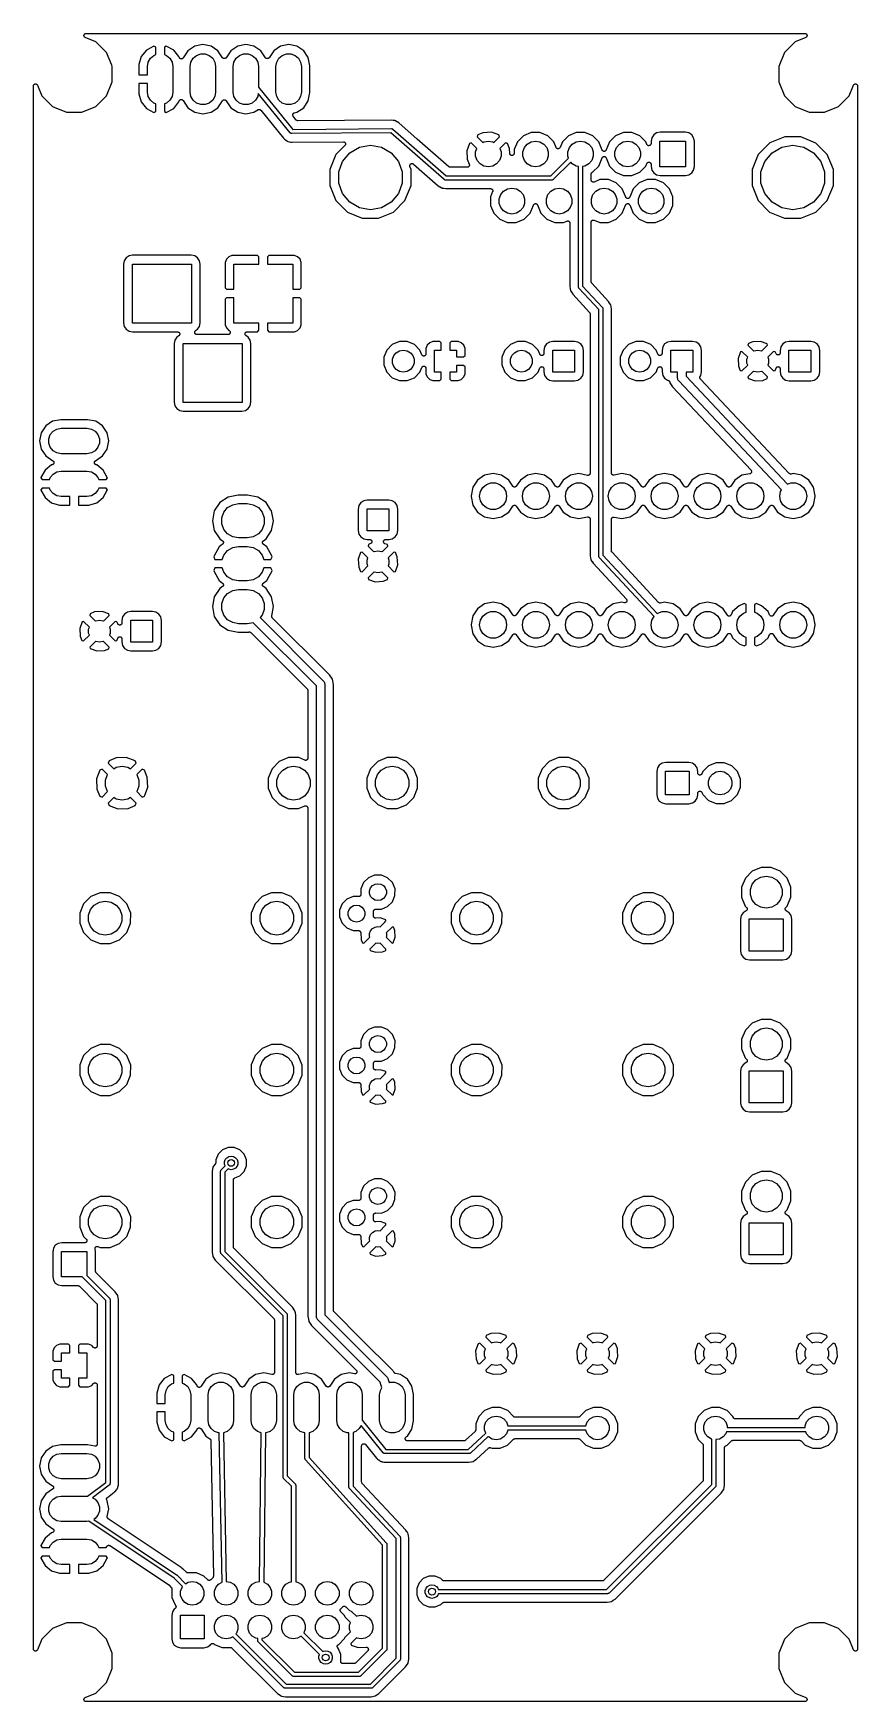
# Model space of a CAD drawing. Extents: x 150.6 to 199.4, y -149.4 to -50.6.
import ezdxf

# ---------------------------------------------------------------- set-up
doc = ezdxf.new("R2010")
doc.units = 0
doc.header["$MEASUREMENT"] = 0
doc.layers.add('BLACK', color=7, linetype='CONTINUOUS')

msp = doc.modelspace()

# ---------------------------------------------------------------- linework, layer by layer
at = {"layer": 'Black'}
for p, q in [((153.578, -50.7265), (153.579, -50.7072)), ((153.579, -50.7292), (153.578, -50.7265)), ((153.579, -50.6879), (153.58, -50.6853)), ((153.579, -50.7072), (153.579, -50.6879)), ((153.579, -50.7321), (153.579, -50.7292)), ((153.586, -50.7502), (153.579, -50.7321)), ((153.58, -50.6824), (153.588, -50.6646)), ((153.58, -50.6853), (153.58, -50.6824)), ((153.592, -50.7685), (153.586, -50.7502)), ((153.588, -50.6646), (153.594, -50.6465)), ((153.593, -50.7708), (153.592, -50.7685)), ((153.594, -50.7735), (153.593, -50.7708)), ((153.594, -50.6465), (153.596, -50.6443)), ((153.607, -50.7883), (153.594, -50.7735)), ((153.596, -50.6443), (153.597, -50.6417)), ((153.597, -50.6417), (153.61, -50.6275)), ((153.618, -50.8036), (153.607, -50.7883)), ((153.61, -50.6275), (153.623, -50.6127)), ((153.621, -50.8051), (153.618, -50.8036)), ((153.623, -50.8073), (153.621, -50.8051)), ((153.623, -50.6127), (153.625, -50.6113)), ((153.639, -50.8169), (153.623, -50.8073)), ((153.625, -50.6113), (153.627, -50.6092)), ((153.627, -50.6092), (153.644, -50.6003)), ((153.656, -50.8273), (153.639, -50.8169)), ((153.644, -50.6003), (153.661, -50.5907)), ((154.281, -51.0869), (153.656, -50.8273)), ((153.661, -50.5907), (153.664, -50.5902)), ((153.664, -50.5902), (153.666, -50.5888)), ((153.666, -50.5888), (153.685, -50.5863)), ((153.685, -50.5863), (153.704, -50.583)), ((153.704, -50.583), (196.297, -50.583)), ((154.915, -51.7226), (154.281, -51.0869)), ((157.72, -51.3354), (157.281, -51.5738)), ((157.727, -51.334), (157.72, -51.3354)), ((157.836, -51.3966), (157.727, -51.334)), ((158.453, -51.334), (158.344, -51.3966)), ((158.46, -51.3354), (158.453, -51.334)), ((158.899, -51.5738), (158.46, -51.3354)), ((160.148, -51.3408), (159.74, -51.6137)), ((160.63, -51.245), (160.148, -51.3408)), ((161.112, -51.3408), (160.63, -51.245)), ((161.52, -51.6137), (161.112, -51.3408)), ((162.688, -51.3408), (162.28, -51.6137)), ((163.17, -51.245), (162.688, -51.3408)), ((163.652, -51.3408), (163.17, -51.245)), ((164.06, -51.6137), (163.652, -51.3408)), ((165.228, -51.3408), (164.82, -51.6137)), ((165.71, -51.245), (165.228, -51.3408)), ((166.192, -51.3408), (165.71, -51.245)), ((166.6, -51.6137), (166.192, -51.3408)), ((195.723, -51.0846), (195.087, -51.7193)), ((196.345, -50.8274), (195.723, -51.0846)), ((196.297, -50.583), (196.316, -50.5864)), ((196.316, -50.5864), (196.335, -50.5889)), ((196.335, -50.5889), (196.337, -50.5902)), ((196.337, -50.5902), (196.34, -50.5907)), ((196.34, -50.5907), (196.357, -50.6004)), ((196.362, -50.817), (196.345, -50.8274)), ((196.357, -50.6004), (196.374, -50.6093)), ((196.378, -50.8073), (196.362, -50.817)), ((196.374, -50.6093), (196.376, -50.6113)), ((196.376, -50.6113), (196.378, -50.6127)), ((196.378, -50.6127), (196.391, -50.6276)), ((196.38, -50.8052), (196.378, -50.8073)), ((196.382, -50.8037), (196.38, -50.8052)), ((196.394, -50.7883), (196.382, -50.8037)), ((196.391, -50.6276), (196.404, -50.6419)), ((196.407, -50.7735), (196.394, -50.7883)), ((196.404, -50.6419), (196.405, -50.6444)), ((196.405, -50.6444), (196.407, -50.6465)), ((196.407, -50.6465), (196.413, -50.6647)), ((196.408, -50.7709), (196.407, -50.7735)), ((196.409, -50.7687), (196.408, -50.7709)), ((196.415, -50.7503), (196.409, -50.7687)), ((196.413, -50.6647), (196.421, -50.6826)), ((196.422, -50.7321), (196.415, -50.7503)), ((196.421, -50.6826), (196.421, -50.6854)), ((196.421, -50.6854), (196.422, -50.6879)), ((196.422, -50.6879), (196.422, -50.7073)), ((196.422, -50.7073), (196.423, -50.7267)), ((196.423, -50.7267), (196.422, -50.7293)), ((196.422, -50.7293), (196.422, -50.7321)), ((155.223, -52.4671), (154.915, -51.7226)), ((156.971, -51.9573), (156.829, -52.437)), ((157.281, -51.5738), (156.971, -51.9573)), ((157.337, -52.5399), (157.382, -52.2823)), ((157.382, -52.2823), (157.513, -52.0558)), ((157.513, -52.0558), (157.713, -51.8877)), ((157.713, -51.8877), (157.836, -51.843)), ((157.836, -51.843), (157.836, -51.3966)), ((158.344, -51.3966), (158.344, -51.843)), ((158.344, -51.843), (158.467, -51.8877)), ((158.467, -51.8877), (158.667, -52.0558)), ((158.667, -52.0558), (158.798, -52.2823)), ((158.798, -52.2823), (158.843, -52.5399)), ((159.209, -51.9573), (158.899, -51.5738)), ((159.225, -52.0113), (159.209, -51.9573)), ((159.231, -52.0235), (159.225, -52.0113)), ((159.236, -52.0364), (159.231, -52.0235)), ((159.241, -52.0431), (159.236, -52.0364)), ((159.245, -52.0508), (159.241, -52.0431)), ((159.255, -52.0602), (159.245, -52.0508)), ((159.263, -52.0708), (159.255, -52.0602)), ((159.271, -52.0753), (159.263, -52.0708)), ((159.277, -52.0812), (159.271, -52.0753)), ((159.289, -52.0866), (159.277, -52.0812)), ((159.301, -52.0937), (159.289, -52.0866)), ((159.309, -52.0954), (159.301, -52.0937)), ((159.317, -52.0988), (159.309, -52.0954)), ((159.331, -52.0996), (159.317, -52.0988)), ((159.344, -52.1023), (159.331, -52.0996)), ((159.353, -52.101), (159.344, -52.1023)), ((159.361, -52.1015), (159.353, -52.101)), ((159.374, -52.0976), (159.361, -52.1015)), ((159.388, -52.0956), (159.374, -52.0976)), ((159.395, -52.0914), (159.388, -52.0956)), ((159.404, -52.089), (159.395, -52.0914)), ((159.415, -52.0809), (159.404, -52.089)), ((159.426, -52.0743), (159.415, -52.0809)), ((159.432, -52.0679), (159.426, -52.0743)), ((159.439, -52.0628), (159.432, -52.0679)), ((159.447, -52.0514), (159.439, -52.0628)), ((159.456, -52.0412), (159.447, -52.0514)), ((159.457, -52.0369), (159.456, -52.0412)), ((159.74, -51.6137), (159.457, -52.0369)), ((159.877, -52.5399), (159.922, -52.2823)), ((159.922, -52.2823), (160.053, -52.0558)), ((160.053, -52.0558), (160.253, -51.8877)), ((160.253, -51.8877), (160.499, -51.7982)), ((160.499, -51.7982), (160.761, -51.7982)), ((160.761, -51.7982), (161.007, -51.8877)), ((161.007, -51.8877), (161.207, -52.0558)), ((161.207, -52.0558), (161.338, -52.2823)), ((161.338, -52.2823), (161.383, -52.5399)), ((161.794, -52.0244), (161.52, -51.6137)), ((161.804, -52.0344), (161.794, -52.0244)), ((161.812, -52.0456), (161.804, -52.0344)), ((161.819, -52.0502), (161.812, -52.0456)), ((161.825, -52.0562), (161.819, -52.0502)), ((161.837, -52.0624), (161.825, -52.0562)), ((161.849, -52.0701), (161.837, -52.0624)), ((161.857, -52.072), (161.849, -52.0701)), ((161.864, -52.0757), (161.857, -52.072)), ((161.878, -52.0772), (161.864, -52.0757)), ((161.892, -52.0805), (161.878, -52.0772)), ((161.9, -52.0796), (161.892, -52.0805)), ((161.908, -52.0805), (161.9, -52.0796)), ((161.922, -52.0772), (161.908, -52.0805)), ((161.936, -52.0757), (161.922, -52.0772)), ((161.943, -52.072), (161.936, -52.0757)), ((161.951, -52.0701), (161.943, -52.072)), ((161.963, -52.0624), (161.951, -52.0701)), ((161.975, -52.0562), (161.963, -52.0624)), ((161.981, -52.0502), (161.975, -52.0562)), ((161.988, -52.0456), (161.981, -52.0502)), ((161.996, -52.0344), (161.988, -52.0456)), ((162.006, -52.0244), (161.996, -52.0344)), ((162.28, -51.6137), (162.006, -52.0244)), ((162.417, -52.5399), (162.462, -52.2823)), ((162.462, -52.2823), (162.593, -52.0558)), ((162.593, -52.0558), (162.793, -51.8877)), ((162.793, -51.8877), (163.039, -51.7982)), ((163.039, -51.7982), (163.301, -51.7982)), ((163.301, -51.7982), (163.547, -51.8877)), ((163.547, -51.8877), (163.747, -52.0558)), ((163.747, -52.0558), (163.878, -52.2823)), ((163.878, -52.2823), (163.923, -52.5399)), ((164.334, -52.0244), (164.06, -51.6137)), ((164.344, -52.0344), (164.334, -52.0244)), ((164.352, -52.0456), (164.344, -52.0344)), ((164.359, -52.0502), (164.352, -52.0456)), ((164.365, -52.0562), (164.359, -52.0502)), ((164.377, -52.0624), (164.365, -52.0562)), ((164.389, -52.0701), (164.377, -52.0624)), ((164.397, -52.072), (164.389, -52.0701)), ((164.404, -52.0757), (164.397, -52.072)), ((164.418, -52.0772), (164.404, -52.0757)), ((164.432, -52.0805), (164.418, -52.0772)), ((164.44, -52.0796), (164.432, -52.0805)), ((164.448, -52.0805), (164.44, -52.0796)), ((164.462, -52.0772), (164.448, -52.0805)), ((164.476, -52.0757), (164.462, -52.0772)), ((164.483, -52.072), (164.476, -52.0757)), ((164.491, -52.0701), (164.483, -52.072)), ((164.503, -52.0624), (164.491, -52.0701)), ((164.515, -52.0562), (164.503, -52.0624)), ((164.521, -52.0502), (164.515, -52.0562)), ((164.528, -52.0456), (164.521, -52.0502)), ((164.536, -52.0344), (164.528, -52.0456)), ((164.546, -52.0244), (164.536, -52.0344)), ((164.82, -51.6137), (164.546, -52.0244)), ((164.957, -52.5399), (165.002, -52.2823)), ((165.002, -52.2823), (165.133, -52.0558)), ((165.133, -52.0558), (165.333, -51.8877)), ((165.333, -51.8877), (165.579, -51.7982)), ((165.579, -51.7982), (165.841, -51.7982)), ((165.841, -51.7982), (166.087, -51.8877)), ((166.087, -51.8877), (166.287, -52.0558)), ((166.287, -52.0558), (166.418, -52.2823)), ((166.418, -52.2823), (166.463, -52.5399)), ((166.873, -52.022), (166.6, -51.6137)), ((166.971, -52.5162), (166.873, -52.022)), ((195.087, -51.7193), (194.742, -52.5489)), ((155.258, -52.5528), (155.223, -52.4671)), ((155.258, -53.4269), (155.258, -52.5528)), ((156.829, -52.437), (156.829, -53.046)), ((156.829, -53.046), (157.337, -53.046)), ((157.337, -53.046), (157.337, -52.5399)), ((158.843, -52.5399), (158.843, -54.0601)), ((159.877, -54.0601), (159.877, -52.5399)), ((161.383, -52.5399), (161.383, -54.0601)), ((162.417, -54.0601), (162.417, -52.5399)), ((163.923, -52.5399), (163.923, -53.7763)), ((164.957, -54.0601), (164.957, -52.5399)), ((166.463, -52.5399), (166.463, -54.0601)), ((166.971, -54.0838), (166.971, -52.5162)), ((194.742, -52.5489), (194.742, -53.4472)), ((150.583, -53.7032), (150.586, -53.6842)), ((150.583, -146.296), (150.583, -53.7032)), ((150.586, -53.6842), (150.589, -53.6649)), ((150.589, -53.6649), (150.59, -53.6625)), ((150.59, -53.6625), (150.591, -53.6598)), ((150.591, -53.6598), (150.6, -53.643)), ((150.6, -53.643), (150.609, -53.6258)), ((150.609, -53.6258), (150.611, -53.624)), ((150.611, -53.624), (150.613, -53.6216)), ((150.613, -53.6216), (150.628, -53.6091)), ((150.628, -53.6091), (150.642, -53.5961)), ((150.642, -53.5961), (150.644, -53.595)), ((150.644, -53.595), (150.647, -53.5933)), ((150.647, -53.5933), (150.665, -53.5866)), ((150.665, -53.5866), (150.683, -53.5792)), ((150.683, -53.5792), (150.685, -53.5791)), ((150.685, -53.5791), (150.688, -53.5782)), ((150.688, -53.5782), (150.707, -53.5782)), ((150.707, -53.5782), (150.727, -53.5773)), ((150.727, -53.5773), (150.729, -53.5782)), ((150.729, -53.5782), (150.732, -53.5782)), ((150.732, -53.5782), (150.75, -53.5848)), ((150.75, -53.5848), (150.769, -53.5906)), ((150.769, -53.5906), (150.771, -53.5923)), ((150.771, -53.5923), (150.773, -53.5933)), ((150.773, -53.5933), (150.788, -53.6057)), ((150.788, -53.6057), (150.804, -53.6175)), ((150.804, -53.6175), (150.805, -53.6198)), ((150.805, -53.6198), (150.807, -53.6216)), ((150.807, -53.6216), (150.817, -53.6384)), ((150.817, -53.6384), (150.827, -53.6547)), ((150.827, -53.6547), (151.085, -54.2774)), ((151.085, -54.2774), (151.719, -54.9131)), ((154.277, -54.9154), (154.913, -54.2807)), ((154.913, -54.2807), (155.258, -53.4511)), ((155.258, -53.4511), (155.258, -53.4269)), ((155.258, -53.4269), (155.258, -53.4269)), ((156.829, -53.554), (156.829, -54.163)), ((157.337, -53.554), (156.829, -53.554)), ((156.829, -54.163), (156.971, -54.6427)), ((157.337, -54.0601), (157.337, -53.554)), ((157.382, -54.3177), (157.337, -54.0601)), ((157.513, -54.5442), (157.382, -54.3177)), ((158.798, -54.3177), (158.667, -54.5442)), ((158.843, -54.0601), (158.798, -54.3177)), ((159.922, -54.3177), (159.877, -54.0601)), ((160.053, -54.5442), (159.922, -54.3177)), ((161.338, -54.3177), (161.207, -54.5442)), ((161.383, -54.0601), (161.338, -54.3177)), ((162.462, -54.3177), (162.417, -54.0601)), ((162.593, -54.5442), (162.462, -54.3177)), ((163.878, -54.3177), (163.747, -54.5442)), ((163.907, -54.1521), (163.878, -54.3177)), ((165.803, -56.479), (163.907, -54.1521)), ((163.923, -53.7763), (165.959, -56.2745)), ((165.002, -54.3177), (164.957, -54.0601)), ((165.133, -54.5442), (165.002, -54.3177)), ((166.418, -54.3177), (166.287, -54.5442)), ((166.463, -54.0601), (166.418, -54.3177)), ((166.873, -54.578), (166.971, -54.0838)), ((194.742, -53.4472), (195.085, -54.2774)), ((195.085, -54.2774), (195.719, -54.9131)), ((198.277, -54.9154), (198.913, -54.2807)), ((198.913, -54.2807), (199.173, -53.6556)), ((199.173, -53.6556), (199.183, -53.6393)), ((199.183, -53.6393), (199.193, -53.6226)), ((199.193, -53.6226), (199.195, -53.6208)), ((199.195, -53.6208), (199.196, -53.6184)), ((199.196, -53.6184), (199.212, -53.6067)), ((199.212, -53.6067), (199.226, -53.5943)), ((199.226, -53.5943), (199.229, -53.5933)), ((199.229, -53.5933), (199.231, -53.5916)), ((199.231, -53.5916), (199.25, -53.5858)), ((199.25, -53.5858), (199.268, -53.5792)), ((199.268, -53.5792), (199.271, -53.5792)), ((199.271, -53.5792), (199.274, -53.5783)), ((199.274, -53.5783), (199.293, -53.5792)), ((199.293, -53.5792), (199.312, -53.5792)), ((199.312, -53.5792), (199.315, -53.5802)), ((199.315, -53.5802), (199.318, -53.5803)), ((199.318, -53.5803), (199.335, -53.5877)), ((199.335, -53.5877), (199.353, -53.5943)), ((199.353, -53.5943), (199.356, -53.5961)), ((199.356, -53.5961), (199.358, -53.5972)), ((199.358, -53.5972), (199.373, -53.6103)), ((199.373, -53.6103), (199.387, -53.6226)), ((199.387, -53.6226), (199.389, -53.6251)), ((199.389, -53.6251), (199.391, -53.627)), ((199.391, -53.627), (199.4, -53.6441)), ((199.4, -53.6441), (199.409, -53.6608)), ((199.409, -53.6608), (199.41, -53.6636)), ((199.41, -53.6636), (199.411, -53.6662)), ((199.411, -53.6662), (199.414, -53.6853)), ((199.414, -53.6853), (199.417, -53.7043)), ((199.417, -53.7043), (199.417, -146.297)), ((151.719, -54.9131), (152.549, -55.2576)), ((152.549, -55.2576), (153.447, -55.2584)), ((153.447, -55.2584), (154.277, -54.9154)), ((156.971, -54.6427), (157.281, -55.0262)), ((157.281, -55.0262), (157.72, -55.2646)), ((157.713, -54.7124), (157.513, -54.5442)), ((157.836, -54.757), (157.713, -54.7124)), ((157.72, -55.2646), (157.727, -55.266)), ((157.727, -55.266), (157.836, -55.2034)), ((157.836, -55.2034), (157.836, -54.757)), ((158.467, -54.7124), (158.344, -54.757)), ((158.344, -54.757), (158.344, -55.2034)), ((158.344, -55.2034), (158.453, -55.266)), ((158.453, -55.266), (158.46, -55.2646)), ((158.46, -55.2646), (158.899, -55.0262)), ((158.667, -54.5442), (158.467, -54.7124)), ((158.899, -55.0262), (159.209, -54.6427)), ((159.209, -54.6427), (159.225, -54.5887)), ((159.225, -54.5887), (159.231, -54.5765)), ((159.231, -54.5765), (159.236, -54.5636)), ((159.236, -54.5636), (159.241, -54.5569)), ((159.241, -54.5569), (159.245, -54.5492)), ((159.245, -54.5492), (159.255, -54.5398)), ((159.255, -54.5398), (159.263, -54.5292)), ((159.263, -54.5292), (159.271, -54.5247)), ((159.271, -54.5247), (159.277, -54.5188)), ((159.277, -54.5188), (159.289, -54.5134)), ((159.289, -54.5134), (159.301, -54.5063)), ((159.301, -54.5063), (159.309, -54.5046)), ((159.309, -54.5046), (159.317, -54.5012)), ((159.317, -54.5012), (159.331, -54.5004)), ((159.331, -54.5004), (159.344, -54.4977)), ((159.344, -54.4977), (159.353, -54.499)), ((159.353, -54.499), (159.361, -54.4985)), ((159.361, -54.4985), (159.374, -54.5024)), ((159.374, -54.5024), (159.388, -54.5044)), ((159.388, -54.5044), (159.395, -54.5086)), ((159.395, -54.5086), (159.404, -54.511)), ((159.404, -54.511), (159.415, -54.5191)), ((159.415, -54.5191), (159.426, -54.5257)), ((159.426, -54.5257), (159.432, -54.5321)), ((159.432, -54.5321), (159.439, -54.5372)), ((159.439, -54.5372), (159.447, -54.5486)), ((159.447, -54.5486), (159.456, -54.5588)), ((159.456, -54.5588), (159.457, -54.5631)), ((159.457, -54.5631), (159.74, -54.9863)), ((159.74, -54.9863), (160.148, -55.2592)), ((160.253, -54.7124), (160.053, -54.5442)), ((160.148, -55.2592), (160.63, -55.355)), ((160.499, -54.8018), (160.253, -54.7124)), ((160.761, -54.8018), (160.499, -54.8018)), ((160.63, -55.355), (161.112, -55.2592)), ((161.007, -54.7124), (160.761, -54.8018)), ((161.207, -54.5442), (161.007, -54.7124)), ((161.112, -55.2592), (161.52, -54.9863)), ((161.52, -54.9863), (161.794, -54.5756)), ((161.794, -54.5756), (161.804, -54.5656)), ((161.804, -54.5656), (161.812, -54.5544)), ((161.812, -54.5544), (161.819, -54.5498)), ((161.819, -54.5498), (161.825, -54.5438)), ((161.825, -54.5438), (161.837, -54.5376)), ((161.837, -54.5376), (161.849, -54.5299)), ((161.849, -54.5299), (161.857, -54.528)), ((161.857, -54.528), (161.864, -54.5243)), ((161.864, -54.5243), (161.878, -54.5228)), ((161.878, -54.5228), (161.892, -54.5195)), ((161.892, -54.5195), (161.9, -54.5204)), ((161.9, -54.5204), (161.908, -54.5195)), ((161.908, -54.5195), (161.922, -54.5228)), ((161.922, -54.5228), (161.936, -54.5243)), ((161.936, -54.5243), (161.943, -54.528)), ((161.943, -54.528), (161.951, -54.5299)), ((161.951, -54.5299), (161.963, -54.5376)), ((161.963, -54.5376), (161.975, -54.5438)), ((161.975, -54.5438), (161.981, -54.5498)), ((161.981, -54.5498), (161.988, -54.5544)), ((161.988, -54.5544), (161.996, -54.5656)), ((161.996, -54.5656), (162.006, -54.5756)), ((162.006, -54.5756), (162.28, -54.9863)), ((162.28, -54.9863), (162.688, -55.2592)), ((162.793, -54.7124), (162.593, -54.5442)), ((162.688, -55.2592), (163.17, -55.355)), ((163.039, -54.8018), (162.793, -54.7124)), ((163.301, -54.8018), (163.039, -54.8018)), ((163.17, -55.355), (163.652, -55.2592)), ((163.547, -54.7124), (163.301, -54.8018)), ((163.747, -54.5442), (163.547, -54.7124)), ((163.652, -55.2592), (163.881, -55.1061)), ((163.881, -55.1061), (163.885, -55.1041)), ((163.885, -55.1041), (163.889, -55.1008)), ((163.889, -55.1008), (163.905, -55.0952)), ((163.905, -55.0952), (163.921, -55.0884)), ((163.921, -55.0884), (163.926, -55.088)), ((163.926, -55.088), (163.931, -55.0864)), ((163.931, -55.0864), (163.948, -55.0866)), ((163.948, -55.0866), (163.965, -55.0855)), ((163.965, -55.0855), (163.97, -55.0869)), ((163.97, -55.0869), (163.975, -55.087)), ((163.975, -55.087), (163.991, -55.0931)), ((163.991, -55.0931), (164.007, -55.0978)), ((164.007, -55.0978), (164.012, -55.1008)), ((164.012, -55.1008), (164.016, -55.1027)), ((164.016, -55.1027), (164.029, -55.1138)), ((164.029, -55.1138), (164.043, -55.1239)), ((164.043, -55.1239), (164.046, -55.1282)), ((164.046, -55.1282), (164.05, -55.1315)), ((164.05, -55.1315), (165.401, -56.7902)), ((165.333, -54.7124), (165.133, -54.5442)), ((165.579, -54.8018), (165.333, -54.7124)), ((165.841, -54.8018), (165.579, -54.8018)), ((166.087, -54.7124), (165.841, -54.8018)), ((165.967, -55.3497), (165.976, -55.3323)), ((165.976, -55.3323), (165.978, -55.3308)), ((165.978, -55.3308), (165.979, -55.3288)), ((165.979, -55.3288), (165.994, -55.3163)), ((165.994, -55.3163), (166.009, -55.3033)), ((166.009, -55.3033), (166.011, -55.3024)), ((166.011, -55.3024), (166.013, -55.301)), ((166.013, -55.301), (166.032, -55.2945)), ((166.032, -55.2945), (166.05, -55.2873)), ((166.05, -55.2873), (166.192, -55.2592)), ((166.287, -54.5442), (166.087, -54.7124)), ((166.192, -55.2592), (166.6, -54.9863)), ((166.6, -54.9863), (166.873, -54.578)), ((195.719, -54.9131), (196.549, -55.2576)), ((196.549, -55.2576), (197.447, -55.2584)), ((197.447, -55.2584), (198.277, -54.9154)), ((165.948, -55.41), (165.952, -55.3906)), ((165.949, -55.4123), (165.948, -55.41)), ((165.948, -55.4146), (165.949, -55.4123)), ((165.952, -55.434), (165.948, -55.4146)), ((165.952, -55.3906), (165.955, -55.371)), ((165.955, -55.4536), (165.952, -55.434)), ((165.955, -55.371), (165.956, -55.369)), ((165.956, -55.4556), (165.955, -55.4536)), ((165.956, -55.3667), (165.967, -55.3497)), ((165.956, -55.369), (165.956, -55.3667)), ((165.957, -55.4579), (165.956, -55.4556)), ((165.967, -55.4748), (165.957, -55.4579)), ((165.959, -56.2745), (171.799, -56.225)), ((165.977, -55.4921), (165.967, -55.4748)), ((166.16, -55.7172), (165.977, -55.4921)), ((166.17, -55.7254), (166.16, -55.7172)), ((166.178, -55.7349), (166.17, -55.7254)), ((166.186, -55.7397), (166.178, -55.7349)), ((166.193, -55.746), (166.186, -55.7397)), ((166.205, -55.7505), (166.193, -55.746)), ((166.216, -55.7566), (166.205, -55.7505)), ((166.226, -55.7582), (166.216, -55.7566)), ((166.235, -55.7617), (166.226, -55.7582)), ((166.247, -55.7619), (166.235, -55.7617)), ((166.26, -55.7639), (166.247, -55.7619)), ((171.782, -55.7171), (166.26, -55.7639)), ((171.894, -55.7384), (171.782, -55.7171)), ((171.799, -56.225), (171.801, -56.2253)), ((171.801, -56.2253), (171.803, -56.225)), ((171.803, -56.225), (171.822, -56.2289)), ((171.822, -56.2289), (171.842, -56.2322)), ((171.842, -56.2322), (171.843, -56.2331)), ((171.843, -56.2331), (171.845, -56.2334)), ((171.845, -56.2334), (171.862, -56.2438)), ((171.862, -56.2438), (171.88, -56.2536)), ((171.88, -56.2536), (171.881, -56.255)), ((171.881, -56.255), (171.882, -56.2559)), ((171.882, -56.2559), (175.047, -59.025)), ((171.898, -55.7385), (171.894, -55.7384)), ((171.902, -55.7396), (171.898, -55.7385)), ((172.004, -55.753), (171.902, -55.7396)), ((172.019, -55.7585), (172.004, -55.753)), ((172.034, -55.7642), (172.019, -55.7585)), ((172.121, -55.821), (172.034, -55.7642)), ((172.125, -55.8225), (172.121, -55.821)), ((172.127, -55.8249), (172.125, -55.8225)), ((172.226, -55.8819), (172.127, -55.8249)), ((173.323, -56.8414), (172.226, -55.8819)), ((165.401, -56.7902), (165.424, -56.8091)), ((165.424, -56.8091), (165.436, -56.8227)), ((165.436, -56.8227), (165.448, -56.8356)), ((165.448, -56.8356), (165.458, -56.8496)), ((165.458, -56.8496), (165.526, -56.8945)), ((165.526, -56.8945), (165.532, -56.8994)), ((165.532, -56.8994), (165.538, -56.9028)), ((165.538, -56.9028), (165.601, -56.955)), ((165.601, -56.955), (165.617, -56.96)), ((165.617, -56.96), (165.633, -56.9682)), ((165.633, -56.9682), (165.649, -56.9752)), ((165.649, -56.9752), (165.664, -56.9845)), ((165.664, -56.9845), (165.744, -56.9998)), ((165.744, -56.9998), (165.751, -57.0023)), ((165.751, -57.0023), (165.758, -57.0032)), ((165.758, -57.0032), (165.836, -57.0273)), ((165.812, -56.487), (165.803, -56.479)), ((165.82, -56.4964), (165.812, -56.487)), ((165.829, -56.5011), (165.82, -56.4964)), ((165.836, -56.5073), (165.829, -56.5011)), ((165.847, -56.5117), (165.836, -56.5073)), ((165.836, -57.0273), (165.853, -57.0257)), ((165.858, -56.5178), (165.847, -56.5117)), ((165.853, -57.0257), (165.871, -57.0271)), ((165.868, -56.5194), (165.858, -56.5178)), ((165.877, -56.5228), (165.868, -56.5194)), ((165.871, -57.0271), (165.889, -57.0273)), ((165.889, -56.523), (165.877, -56.5228)), ((165.901, -56.525), (165.889, -56.523)), ((165.889, -57.0273), (165.918, -57.0329)), ((171.753, -56.4754), (165.901, -56.525)), ((165.918, -57.0329), (168.95, -57.0072)), ((169.041, -57.2241), (168.51, -57.7544)), ((168.95, -57.0072), (168.967, -57.01)), ((168.967, -57.01), (168.984, -57.0115)), ((168.984, -57.0115), (168.989, -57.0136)), ((168.989, -57.0136), (168.993, -57.0145)), ((168.993, -57.0145), (169.008, -57.0229)), ((169.008, -57.0229), (169.024, -57.0302)), ((169.024, -57.0302), (169.028, -57.0337)), ((169.028, -57.0337), (169.032, -57.0362)), ((169.032, -57.0362), (169.043, -57.0493)), ((169.051, -57.21), (169.041, -57.2241)), ((169.043, -57.0493), (169.055, -57.0614)), ((169.062, -57.1967), (169.051, -57.21)), ((169.055, -57.0614), (169.057, -57.0659)), ((169.057, -57.0659), (169.061, -57.0697)), ((169.061, -57.0697), (169.067, -57.0858)), ((169.063, -57.192), (169.062, -57.1967)), ((169.066, -57.1879), (169.063, -57.192)), ((169.071, -57.1713), (169.066, -57.1879)), ((169.067, -57.0858), (169.074, -57.1014)), ((169.076, -57.1552), (169.071, -57.1713)), ((169.074, -57.1014), (169.074, -57.1064)), ((169.074, -57.1064), (169.076, -57.1111)), ((169.076, -57.1111), (169.076, -57.1282)), ((169.076, -57.1282), (169.078, -57.1454)), ((169.078, -57.1454), (169.076, -57.1502)), ((169.076, -57.1502), (169.076, -57.1552)), ((169.9, -57.326), (170.554, -57.2107)), ((170.554, -57.2107), (171.208, -57.326)), ((174.918, -59.2441), (171.753, -56.4754)), ((175.202, -58.4856), (173.323, -56.8414)), ((173.323, -56.8414), (173.323, -56.8414)), ((176.414, -57.099), (176.258, -57.5372)), ((176.522, -57.0681), (176.414, -57.099)), ((176.855, -57.4016), (176.522, -57.0681)), ((176.913, -56.5975), (176.881, -56.7089)), ((176.881, -56.7089), (177.215, -57.0431)), ((177.22, -56.4704), (176.913, -56.5975)), ((177.215, -57.0431), (177.277, -57.0072)), ((177.728, -56.445), (177.22, -56.4704)), ((177.277, -57.0072), (177.539, -56.9611)), ((177.539, -56.9611), (177.801, -57.0072)), ((178.166, -56.6013), (177.728, -56.445)), ((177.801, -57.0072), (177.863, -57.0431)), ((177.863, -57.0431), (178.197, -56.7089)), ((178.197, -56.7089), (178.166, -56.6013)), ((178.556, -57.0681), (178.223, -57.4016)), ((178.668, -57.1), (178.556, -57.0681)), ((178.795, -57.4069), (178.668, -57.1)), ((179.257, -57.0057), (179.063, -57.4723)), ((179.615, -56.6487), (179.257, -57.0057)), ((180.081, -56.4558), (179.615, -56.6487)), ((179.671, -57.3435), (179.841, -57.14)), ((179.841, -57.14), (180.071, -57.0072)), ((180.071, -57.0072), (180.333, -56.9611)), ((180.587, -56.4562), (180.081, -56.4558)), ((180.333, -56.9611), (180.595, -57.0072)), ((181.053, -56.65), (180.587, -56.4562)), ((180.595, -57.0072), (180.825, -57.14)), ((180.825, -57.14), (180.995, -57.3435)), ((181.41, -57.0075), (181.053, -56.65)), ((181.549, -57.3433), (181.41, -57.0075)), ((181.924, -57.0057), (181.784, -57.3435)), ((182.282, -56.6487), (181.924, -57.0057)), ((182.748, -56.4558), (182.282, -56.6487)), ((182.338, -57.3435), (182.508, -57.14)), ((182.508, -57.14), (182.738, -57.0072)), ((182.738, -57.0072), (183, -56.9611)), ((183.254, -56.4562), (182.748, -56.4558)), ((183, -56.9611), (183.262, -57.0072)), ((183.72, -56.65), (183.254, -56.4562)), ((183.262, -57.0072), (183.492, -57.14)), ((183.492, -57.14), (183.662, -57.3435)), ((184.077, -57.0075), (183.72, -56.65)), ((184.28, -57.4978), (184.077, -57.0075)), ((184.718, -57.0057), (184.519, -57.4859)), ((185.076, -56.6487), (184.718, -57.0057)), ((185.542, -56.4558), (185.076, -56.6487)), ((185.132, -57.3435), (185.302, -57.14)), ((185.302, -57.14), (185.532, -57.0072)), ((185.532, -57.0072), (185.794, -56.9611)), ((186.048, -56.4562), (185.542, -56.4558)), ((185.794, -56.9611), (186.056, -57.0072)), ((186.514, -56.65), (186.048, -56.4562)), ((186.056, -57.0072), (186.286, -57.14)), ((186.286, -57.14), (186.456, -57.3435)), ((186.871, -57.0075), (186.514, -56.65)), ((186.934, -57.1598), (186.871, -57.0075)), ((186.945, -57.1761), (186.934, -57.1598)), ((186.954, -57.1929), (186.945, -57.1761)), ((186.956, -57.1947), (186.954, -57.1929)), ((186.958, -57.197), (186.956, -57.1947)), ((186.973, -57.2088), (186.958, -57.197)), ((186.988, -57.2213), (186.973, -57.2088)), ((186.991, -57.2222), (186.988, -57.2213)), ((186.993, -57.2239), (186.991, -57.2222)), ((187.011, -57.2297), (186.993, -57.2239)), ((187.03, -57.2364), (187.011, -57.2297)), ((187.032, -57.2364), (187.03, -57.2364)), ((187.035, -57.2372), (187.032, -57.2364)), ((187.054, -57.2364), (187.035, -57.2372)), ((187.074, -57.2364), (187.054, -57.2364)), ((187.076, -57.2354), (187.074, -57.2364)), ((187.079, -57.2353), (187.076, -57.2354)), ((187.097, -57.2279), (187.079, -57.2353)), ((187.115, -57.2213), (187.097, -57.2279)), ((187.117, -57.2195), (187.115, -57.2213)), ((187.12, -57.2185), (187.117, -57.2195)), ((187.134, -57.2054), (187.12, -57.2185)), ((187.149, -57.1929), (187.134, -57.2054)), ((187.15, -57.1905), (187.149, -57.1929)), ((187.152, -57.1887), (187.15, -57.1905)), ((187.161, -57.1715), (187.152, -57.1887)), ((187.171, -57.1547), (187.161, -57.1715)), ((187.173, -57.1496), (187.171, -57.152)), ((187.171, -57.152), (187.171, -57.1547)), ((187.175, -57.1304), (187.173, -57.1496)), ((187.179, -57.1113), (187.175, -57.1304)), ((187.22, -56.7658), (187.179, -56.9765)), ((187.179, -56.9765), (187.179, -57.1113)), ((187.333, -56.5978), (187.22, -56.7658)), ((187.501, -56.4855), (187.333, -56.5978)), ((187.712, -56.4436), (187.501, -56.4855)), ((187.699, -58.488), (187.699, -56.964)), ((187.699, -56.964), (189.223, -56.964)), ((189.21, -56.4436), (187.712, -56.4436)), ((189.421, -56.4855), (189.21, -56.4436)), ((189.223, -56.964), (189.223, -58.488)), ((189.589, -56.5978), (189.421, -56.4855)), ((189.702, -56.7658), (189.589, -56.5978)), ((189.743, -56.9765), (189.702, -56.7658)), ((189.743, -58.4755), (189.743, -56.9765)), ((194.208, -57.0762), (193.529, -57.7544)), ((195.095, -56.7096), (194.208, -57.0762)), ((194.919, -57.326), (195.573, -57.2107)), ((196.055, -56.7104), (195.095, -56.7096)), ((195.573, -57.2107), (196.227, -57.326)), ((196.942, -57.0785), (196.055, -56.7104)), ((197.62, -57.7579), (196.942, -57.0785)), ((168.51, -57.7544), (168.141, -58.6409)), ((168.671, -58.7909), (168.898, -58.1669)), ((168.898, -58.1669), (169.325, -57.6581)), ((169.325, -57.6581), (169.9, -57.326)), ((171.208, -57.326), (171.783, -57.6581)), ((171.783, -57.6581), (172.21, -58.1669)), ((172.21, -58.1669), (172.437, -58.7909)), ((172.944, -58.3131), (172.958, -58.3074)), ((172.958, -58.3074), (172.971, -58.3001)), ((172.971, -58.3001), (172.978, -58.299)), ((172.978, -58.299), (172.985, -58.2963)), ((172.985, -58.2963), (173, -58.2957)), ((173, -58.2957), (173.015, -58.2933)), ((173.015, -58.2933), (173.022, -58.2947)), ((173.022, -58.2947), (173.029, -58.2944)), ((173.029, -58.2944), (173.043, -58.299)), ((173.043, -58.299), (173.058, -58.3019)), ((173.058, -58.3019), (173.064, -58.3056)), ((173.064, -58.3056), (173.071, -58.3077)), ((173.071, -58.3077), (173.083, -58.3169)), ((176.258, -57.5372), (176.283, -58.0451)), ((176.283, -58.0451), (176.406, -58.3414)), ((176.786, -57.5932), (176.855, -57.4016)), ((176.786, -57.8588), (176.786, -57.5932)), ((176.877, -58.1085), (176.786, -57.8588)), ((177.047, -58.312), (176.877, -58.1085)), ((177.277, -58.4448), (177.047, -58.312)), ((178.031, -58.312), (177.801, -58.4448)), ((178.201, -58.1085), (178.031, -58.312)), ((178.292, -57.8588), (178.201, -58.1085)), ((178.223, -57.4016), (178.292, -57.5932)), ((178.292, -57.5932), (178.292, -57.8588)), ((178.809, -57.698), (178.795, -57.4069)), ((178.813, -57.7164), (178.809, -57.698)), ((178.817, -57.735), (178.813, -57.7164)), ((178.818, -57.7378), (178.817, -57.735)), ((178.819, -57.741), (178.818, -57.7378)), ((178.829, -57.7569), (178.819, -57.741)), ((178.839, -57.7732), (178.829, -57.7569)), ((178.841, -57.7753), (178.839, -57.7732)), ((178.843, -57.7781), (178.841, -57.7753)), ((178.858, -57.7894), (178.843, -57.7781)), ((178.872, -57.8016), (178.858, -57.7894)), ((178.875, -57.8027), (178.872, -57.8016)), ((178.878, -57.8047), (178.875, -57.8027)), ((178.896, -57.8102), (178.878, -57.8047)), ((178.914, -57.8167), (178.896, -57.8102)), ((178.917, -57.8167), (178.914, -57.8167)), ((178.92, -57.8177), (178.917, -57.8167)), ((178.939, -57.8167), (178.92, -57.8177)), ((178.958, -57.8167), (178.939, -57.8167)), ((178.961, -57.8156), (178.958, -57.8167)), ((178.964, -57.8155), (178.961, -57.8156)), ((178.982, -57.8081), (178.964, -57.8155)), ((178.999, -57.8017), (178.982, -57.8081)), ((179.002, -57.7996), (178.999, -57.8017)), ((179.005, -57.7983), (179.002, -57.7996)), ((179.019, -57.7855), (179.005, -57.7983)), ((179.033, -57.7734), (179.019, -57.7855)), ((179.035, -57.7705), (179.033, -57.7734)), ((179.037, -57.7683), (179.035, -57.7705)), ((179.046, -57.7515), (179.037, -57.7683)), ((179.055, -57.7352), (179.046, -57.7515)), ((179.056, -57.732), (179.055, -57.7352)), ((179.057, -57.7291), (179.056, -57.732)), ((179.06, -57.7104), (179.057, -57.7291)), ((179.063, -57.6918), (179.06, -57.7104)), ((179.063, -57.4723), (179.063, -57.6918)), ((179.58, -57.5932), (179.671, -57.3435)), ((179.58, -57.8588), (179.58, -57.5932)), ((179.671, -58.1085), (179.58, -57.8588)), ((179.841, -58.312), (179.671, -58.1085)), ((180.071, -58.4448), (179.841, -58.312)), ((180.825, -58.312), (180.595, -58.4448)), ((180.995, -58.1085), (180.825, -58.312)), ((180.995, -57.3435), (181.086, -57.5932)), ((181.086, -57.8588), (180.995, -58.1085)), ((181.086, -57.5932), (181.086, -57.8588)), ((181.248, -59.025), (182.291, -57.9818)), ((182.42, -58.2067), (181.388, -59.2384)), ((181.558, -57.3573), (181.549, -57.3433)), ((181.566, -57.372), (181.558, -57.3573)), ((181.57, -57.3758), (181.566, -57.372)), ((181.573, -57.3805), (181.57, -57.3758)), ((181.586, -57.3906), (181.573, -57.3805)), ((181.598, -57.4019), (181.586, -57.3906)), ((181.603, -57.404), (181.598, -57.4019)), ((181.608, -57.4074), (181.603, -57.404)), ((181.623, -57.4124), (181.608, -57.4074)), ((181.639, -57.4188), (181.623, -57.4124)), ((181.644, -57.419), (181.639, -57.4188)), ((181.65, -57.4207), (181.644, -57.419)), ((181.666, -57.42), (181.65, -57.4207)), ((181.683, -57.4207), (181.666, -57.42)), ((181.688, -57.4191), (181.683, -57.4207)), ((181.694, -57.4188), (181.688, -57.4191)), ((181.709, -57.4125), (181.694, -57.4188)), ((181.725, -57.4075), (181.709, -57.4125)), ((181.729, -57.4041), (181.725, -57.4075)), ((181.735, -57.402), (181.729, -57.4041)), ((181.747, -57.3908), (181.735, -57.402)), ((181.76, -57.3807), (181.747, -57.3908)), ((181.763, -57.376), (181.76, -57.3807)), ((181.767, -57.3722), (181.763, -57.376)), ((181.775, -57.3575), (181.767, -57.3722)), ((181.784, -57.3435), (181.775, -57.3575)), ((182.247, -57.5932), (182.338, -57.3435)), ((182.247, -57.8588), (182.247, -57.5932)), ((182.291, -57.9818), (182.247, -57.8588)), ((182.508, -58.312), (182.42, -58.2067)), ((182.738, -58.4448), (182.508, -58.312)), ((183.492, -58.312), (183.262, -58.4448)), ((183.662, -58.1085), (183.492, -58.312)), ((183.662, -57.3435), (183.753, -57.5932)), ((183.753, -57.8588), (183.662, -58.1085)), ((183.753, -57.5932), (183.753, -57.8588)), ((184.076, -58.4463), (184.275, -57.9661)), ((184.275, -57.9661), (184.276, -57.9644)), ((184.276, -57.9644), (184.277, -57.9619)), ((184.277, -57.9591), (184.287, -57.9424)), ((184.277, -57.9619), (184.277, -57.9591)), ((184.29, -57.5141), (184.28, -57.4978)), ((184.287, -57.9424), (184.296, -57.9253)), ((184.3, -57.5309), (184.29, -57.5141)), ((184.296, -57.9253), (184.298, -57.9234)), ((184.298, -57.9234), (184.3, -57.9209)), ((184.302, -57.5327), (184.3, -57.5309)), ((184.3, -57.9209), (184.314, -57.9085)), ((184.304, -57.5351), (184.302, -57.5327)), ((184.319, -57.5468), (184.304, -57.5351)), ((184.314, -57.9085), (184.329, -57.8955)), ((184.334, -57.5593), (184.319, -57.5468)), ((184.329, -57.8955), (184.331, -57.8944)), ((184.331, -57.8944), (184.333, -57.8926)), ((184.333, -57.8926), (184.352, -57.886)), ((184.336, -57.5602), (184.334, -57.5593)), ((184.338, -57.5619), (184.336, -57.5602)), ((184.357, -57.5678), (184.338, -57.5619)), ((184.352, -57.886), (184.369, -57.8787)), ((184.375, -57.5744), (184.357, -57.5678)), ((184.369, -57.8787), (184.372, -57.8785)), ((184.372, -57.8785), (184.375, -57.8776)), ((184.378, -57.5744), (184.375, -57.5744)), ((184.375, -57.8776), (184.394, -57.8776)), ((184.381, -57.5752), (184.378, -57.5744)), ((184.4, -57.5744), (184.381, -57.5752)), ((184.394, -57.8776), (184.413, -57.8768)), ((184.419, -57.5744), (184.4, -57.5744)), ((184.413, -57.8768), (184.416, -57.8776)), ((184.416, -57.8776), (184.419, -57.8776)), ((184.422, -57.5735), (184.419, -57.5744)), ((184.419, -57.8776), (184.437, -57.8842)), ((184.425, -57.5733), (184.422, -57.5735)), ((184.442, -57.566), (184.425, -57.5733)), ((184.437, -57.8842), (184.456, -57.8901)), ((184.461, -57.5594), (184.442, -57.566)), ((184.456, -57.8901), (184.458, -57.8918)), ((184.458, -57.8918), (184.46, -57.8927)), ((184.46, -57.8927), (184.475, -57.9052)), ((184.463, -57.5576), (184.461, -57.5594)), ((184.465, -57.5565), (184.463, -57.5576)), ((184.48, -57.5435), (184.465, -57.5565)), ((184.475, -57.9052), (184.49, -57.9169)), ((184.494, -57.5311), (184.48, -57.5435)), ((184.49, -57.9169), (184.492, -57.9193)), ((184.492, -57.9193), (184.494, -57.9211)), ((184.496, -57.5286), (184.494, -57.5311)), ((184.494, -57.9211), (184.504, -57.9379)), ((184.498, -57.5267), (184.496, -57.5286)), ((184.507, -57.5096), (184.498, -57.5267)), ((184.504, -57.9379), (184.514, -57.9542)), ((184.517, -57.4929), (184.507, -57.5096)), ((184.514, -57.9542), (184.717, -58.4445)), ((184.518, -57.4876), (184.517, -57.4901)), ((184.517, -57.4901), (184.517, -57.4929)), ((184.519, -57.4859), (184.518, -57.4876)), ((185.041, -57.5932), (185.132, -57.3435)), ((185.041, -57.8588), (185.041, -57.5932)), ((185.132, -58.1085), (185.041, -57.8588)), ((185.302, -58.312), (185.132, -58.1085)), ((185.532, -58.4448), (185.302, -58.312)), ((186.286, -58.312), (186.056, -58.4448)), ((186.456, -58.1085), (186.286, -58.312)), ((186.456, -57.3435), (186.547, -57.5932)), ((186.547, -57.8588), (186.456, -58.1085)), ((186.547, -57.5932), (186.547, -57.8588)), ((186.87, -58.4463), (186.934, -58.2916)), ((186.934, -58.2916), (186.945, -58.2754)), ((186.945, -58.2754), (186.954, -58.2587)), ((186.954, -58.2587), (186.956, -58.2569)), ((186.956, -58.2569), (186.958, -58.2544)), ((186.958, -58.2544), (186.973, -58.2427)), ((186.973, -58.2427), (186.988, -58.2303)), ((186.988, -58.2303), (186.991, -58.2294)), ((186.991, -58.2294), (186.993, -58.2276)), ((186.993, -58.2276), (187.011, -58.2218)), ((187.011, -58.2218), (187.03, -58.2153)), ((187.03, -58.2153), (187.032, -58.2153)), ((187.032, -58.2153), (187.035, -58.2144)), ((187.035, -58.2144), (187.054, -58.2153)), ((187.054, -58.2153), (187.074, -58.2153)), ((187.074, -58.2153), (187.076, -58.2162)), ((187.076, -58.2162), (187.079, -58.2164)), ((187.079, -58.2164), (187.097, -58.2237)), ((187.097, -58.2237), (187.115, -58.2303)), ((187.115, -58.2303), (187.117, -58.2322)), ((187.117, -58.2322), (187.12, -58.2333)), ((187.12, -58.2333), (187.134, -58.2463)), ((187.134, -58.2463), (187.149, -58.2587)), ((187.149, -58.2587), (187.15, -58.2612)), ((187.15, -58.2612), (187.152, -58.2631)), ((187.152, -58.2631), (187.161, -58.2802)), ((187.161, -58.2802), (187.171, -58.2969)), ((187.171, -58.2969), (187.171, -58.2997)), ((187.171, -58.2997), (187.173, -58.3022)), ((187.173, -58.3022), (187.175, -58.3214)), ((193.529, -57.7544), (193.16, -58.6409)), ((193.69, -58.7909), (193.917, -58.1669)), ((193.917, -58.1669), (194.344, -57.6581)), ((194.344, -57.6581), (194.919, -57.326)), ((196.227, -57.326), (196.802, -57.6581)), ((196.802, -57.6581), (197.229, -58.1669)), ((197.229, -58.1669), (197.456, -58.7909)), ((197.986, -58.6451), (197.62, -57.7579)), ((168.141, -58.6409), (168.141, -59.6009)), ((168.671, -59.4551), (168.671, -58.7909)), ((172.437, -58.7909), (172.437, -59.4551)), ((172.885, -58.4257), (172.887, -58.4108)), ((172.887, -58.4327), (172.885, -58.4257)), ((172.886, -58.4398), (172.887, -58.4327)), ((172.891, -58.4541), (172.886, -58.4398)), ((172.887, -58.3957), (172.89, -58.3891)), ((172.887, -58.4108), (172.887, -58.3957)), ((172.89, -58.3891), (172.891, -58.382)), ((172.891, -58.382), (172.898, -58.3686)), ((172.895, -58.4688), (172.891, -58.4541)), ((172.967, -58.6451), (172.895, -58.4688)), ((172.898, -58.3686), (172.903, -58.3545)), ((172.903, -58.3545), (172.908, -58.3492)), ((172.908, -58.3492), (172.911, -58.3429)), ((172.911, -58.3429), (172.922, -58.3327)), ((172.922, -58.3327), (172.932, -58.3214)), ((172.932, -58.3214), (172.939, -58.3179)), ((172.939, -58.3179), (172.944, -58.3131)), ((172.967, -59.6051), (172.967, -58.6451)), ((173.083, -58.3169), (173.096, -58.3247)), ((173.096, -58.3247), (174.574, -59.6181)), ((174.919, -59.2448), (174.918, -59.2441)), ((174.92, -59.2458), (174.919, -59.2448)), ((174.937, -59.256), (174.92, -59.2458)), ((174.955, -59.2666), (174.937, -59.256)), ((174.956, -59.2668), (174.955, -59.2666)), ((174.957, -59.2675), (174.956, -59.2668)), ((174.977, -59.271), (174.957, -59.2675)), ((174.997, -59.275), (174.977, -59.271)), ((174.999, -59.2748), (174.997, -59.275)), ((175, -59.275), (174.999, -59.2748)), ((181.3, -59.275), (175, -59.275)), ((175.047, -59.025), (181.248, -59.025)), ((175.203, -58.4863), (175.202, -58.4856)), ((175.204, -58.4873), (175.203, -58.4863)), ((175.222, -58.4977), (175.204, -58.4873)), ((175.24, -58.5084), (175.222, -58.4977)), ((175.241, -58.5087), (175.24, -58.5084)), ((175.242, -58.5093), (175.241, -58.5087)), ((175.263, -58.5129), (175.242, -58.5093)), ((175.283, -58.517), (175.263, -58.5129)), ((175.284, -58.5168), (175.283, -58.517)), ((175.286, -58.517), (175.284, -58.5168)), ((176.289, -58.517), (175.286, -58.517)), ((176.302, -58.5146), (176.289, -58.517)), ((176.316, -58.514), (176.302, -58.5146)), ((176.324, -58.5108), (176.316, -58.514)), ((176.332, -58.5093), (176.324, -58.5108)), ((176.344, -58.5024), (176.332, -58.5093)), ((176.357, -58.4971), (176.344, -58.5024)), ((176.363, -58.4915), (176.357, -58.4971)), ((176.37, -58.4873), (176.363, -58.4915)), ((176.379, -58.4767), (176.37, -58.4873)), ((176.39, -58.4673), (176.379, -58.4767)), ((176.393, -58.4599), (176.39, -58.4673)), ((176.399, -58.4535), (176.393, -58.4599)), ((176.404, -58.4405), (176.399, -58.4535)), ((176.41, -58.4282), (176.404, -58.4405)), ((176.406, -58.3414), (176.409, -58.3549)), ((176.409, -58.3549), (176.414, -58.3679)), ((176.411, -58.4199), (176.41, -58.4282)), ((176.414, -58.4121), (176.411, -58.4199)), ((176.414, -58.3679), (176.414, -58.3763)), ((176.414, -58.3763), (176.416, -58.3845)), ((176.416, -58.3845), (176.414, -58.3982)), ((176.414, -58.3982), (176.414, -58.4121)), ((177.539, -58.4909), (177.277, -58.4448)), ((177.801, -58.4448), (177.539, -58.4909)), ((180.333, -58.4909), (180.071, -58.4448)), ((180.595, -58.4448), (180.333, -58.4909)), ((181.305, -59.274), (181.3, -59.275)), ((181.311, -59.2745), (181.305, -59.274)), ((181.327, -59.2703), (181.311, -59.2745)), ((181.343, -59.2675), (181.327, -59.2703)), ((181.348, -59.2647), (181.343, -59.2675)), ((181.353, -59.2633), (181.348, -59.2647)), ((181.366, -59.2539), (181.353, -59.2633)), ((181.38, -59.2458), (181.366, -59.2539)), ((181.384, -59.2415), (181.38, -59.2458)), ((181.388, -59.2384), (181.384, -59.2415)), ((182.875, -58.4689), (182.738, -58.4448)), ((182.875, -65.6), (182.875, -58.4689)), ((183.262, -58.4448), (183.125, -58.4689)), ((183.125, -58.4689), (183.125, -65.5511)), ((183.633, -58.9235), (183.634, -58.9152)), ((183.633, -59.2716), (183.633, -58.9235)), ((183.635, -59.2852), (183.633, -59.2716)), ((183.634, -58.9068), (183.638, -58.8937)), ((183.634, -58.9152), (183.634, -58.9068)), ((183.636, -59.299), (183.635, -59.2852)), ((183.639, -59.3068), (183.636, -59.299)), ((183.638, -58.8937), (183.641, -58.8801)), ((183.641, -58.8801), (183.645, -58.8728)), ((183.645, -58.8728), (183.647, -58.8648)), ((183.647, -58.8648), (183.656, -58.8538)), ((183.656, -58.8538), (183.663, -58.8419)), ((183.663, -58.8419), (183.669, -58.8365)), ((183.669, -58.8365), (183.674, -58.8298)), ((183.674, -58.8298), (183.686, -58.8224)), ((183.686, -58.8224), (183.696, -58.8135)), ((183.696, -58.8135), (183.704, -58.8107)), ((183.704, -58.8107), (183.712, -58.8062)), ((183.712, -58.8062), (183.718, -58.8033)), ((183.718, -58.8033), (184.076, -58.4463)), ((184.145, -59.2498), (183.808, -59.389)), ((184.651, -59.2502), (184.145, -59.2498)), ((185.117, -59.444), (184.651, -59.2502)), ((184.717, -58.4445), (185.074, -58.802)), ((185.074, -58.802), (185.54, -58.9958)), ((185.794, -58.4909), (185.532, -58.4448)), ((185.54, -58.9958), (186.046, -58.9962)), ((186.056, -58.4448), (185.794, -58.4909)), ((186.046, -58.9962), (186.512, -58.8033)), ((186.939, -59.2498), (186.473, -59.4427)), ((186.512, -58.8033), (186.87, -58.4463)), ((187.445, -59.2502), (186.939, -59.2498)), ((187.175, -58.3214), (187.179, -58.3403)), ((187.179, -58.3403), (187.179, -58.4755)), ((187.179, -58.4755), (187.22, -58.6862)), ((187.22, -58.6862), (187.333, -58.8542)), ((187.333, -58.8542), (187.501, -58.9665)), ((187.911, -59.444), (187.445, -59.2502)), ((187.501, -58.9665), (187.712, -59.0084)), ((189.223, -58.488), (187.699, -58.488)), ((187.712, -59.0084), (189.21, -59.0084)), ((189.21, -59.0084), (189.421, -58.9665)), ((189.421, -58.9665), (189.589, -58.8542)), ((189.589, -58.8542), (189.702, -58.6862)), ((189.702, -58.6862), (189.743, -58.4755)), ((193.16, -58.6409), (193.16, -59.6009)), ((193.69, -59.4551), (193.69, -58.7909)), ((197.456, -58.7909), (197.456, -59.4551)), ((197.986, -59.6051), (197.986, -58.6451)), ((168.141, -59.6009), (168.507, -60.4881)), ((168.898, -60.0791), (168.671, -59.4551)), ((169.325, -60.5879), (168.898, -60.0791)), ((172.21, -60.0791), (171.783, -60.5879)), ((172.437, -59.4551), (172.21, -60.0791)), ((172.598, -60.4916), (172.967, -59.6051)), ((174.574, -59.6181), (174.67, -59.6735)), ((174.67, -59.6735), (174.673, -59.6762)), ((174.673, -59.6762), (174.677, -59.678)), ((174.677, -59.678), (174.759, -59.7325)), ((174.759, -59.7325), (174.759, -59.7326)), ((174.759, -59.7326), (174.778, -59.7401)), ((174.778, -59.7401), (174.798, -59.7471)), ((174.798, -59.7471), (174.798, -59.7473)), ((174.798, -59.7473), (174.895, -59.76)), ((174.895, -59.76), (174.899, -59.7613)), ((174.899, -59.7613), (174.904, -59.7614)), ((174.904, -59.7614), (175.013, -59.783)), ((175.013, -59.783), (177.677, -59.783)), ((177.794, -59.9587), (177.666, -60.2663)), ((177.666, -60.2663), (177.666, -60.7715)), ((177.677, -59.783), (177.69, -59.7854)), ((177.69, -59.7854), (177.704, -59.786)), ((177.704, -59.786), (177.712, -59.7892)), ((177.712, -59.7892), (177.72, -59.7907)), ((177.72, -59.7907), (177.732, -59.7976)), ((177.732, -59.7976), (177.745, -59.8029)), ((177.745, -59.8029), (177.751, -59.8086)), ((177.751, -59.8086), (177.758, -59.8127)), ((177.758, -59.8127), (177.767, -59.8234)), ((177.767, -59.8234), (177.777, -59.8328)), ((177.777, -59.8328), (177.781, -59.8401)), ((177.781, -59.8401), (177.787, -59.8465)), ((177.787, -59.8465), (177.791, -59.8596)), ((177.791, -59.8596), (177.798, -59.8719)), ((177.797, -59.9451), (177.794, -59.9587)), ((177.802, -59.9321), (177.797, -59.9451)), ((177.798, -59.8719), (177.799, -59.8801)), ((177.799, -59.8801), (177.802, -59.8879)), ((177.802, -59.8879), (177.802, -59.9019)), ((177.802, -59.9019), (177.804, -59.9156)), ((177.804, -59.9156), (177.802, -59.9237)), ((177.802, -59.9237), (177.802, -59.9321)), ((178.183, -60.3872), (178.274, -60.1375)), ((178.274, -60.1375), (178.444, -59.934)), ((178.444, -59.934), (178.674, -59.8012)), ((178.674, -59.8012), (178.936, -59.7551)), ((178.936, -59.7551), (179.198, -59.8012)), ((179.198, -59.8012), (179.428, -59.934)), ((179.428, -59.934), (179.598, -60.1375)), ((179.598, -60.1375), (179.689, -60.3872)), ((180.977, -60.3872), (181.068, -60.1375)), ((181.068, -60.1375), (181.238, -59.934)), ((181.238, -59.934), (181.468, -59.8012)), ((181.468, -59.8012), (181.73, -59.7551)), ((181.73, -59.7551), (181.992, -59.8012)), ((181.992, -59.8012), (182.222, -59.934)), ((182.222, -59.934), (182.392, -60.1375)), ((182.392, -60.1375), (182.483, -60.3872)), ((183.641, -59.3151), (183.639, -59.3068)), ((183.648, -59.327), (183.641, -59.3151)), ((183.644, -60.3872), (183.735, -60.1375)), ((183.653, -59.3398), (183.648, -59.327)), ((183.659, -59.346), (183.653, -59.3398)), ((183.663, -59.3533), (183.659, -59.346)), ((183.673, -59.3622), (183.663, -59.3533)), ((183.683, -59.3723), (183.673, -59.3622)), ((183.69, -59.3762), (183.683, -59.3723)), ((183.696, -59.3816), (183.69, -59.3762)), ((183.709, -59.3864), (183.696, -59.3816)), ((183.722, -59.3927), (183.709, -59.3864)), ((183.73, -59.3938), (183.722, -59.3927)), ((183.738, -59.3967), (183.73, -59.3938)), ((183.735, -60.1375), (183.905, -59.934)), ((183.752, -59.3967), (183.738, -59.3967)), ((183.765, -59.3985), (183.752, -59.3967)), ((183.774, -59.3967), (183.765, -59.3985)), ((183.782, -59.3967), (183.774, -59.3967)), ((183.795, -59.392), (183.782, -59.3967)), ((183.808, -59.389), (183.795, -59.392)), ((183.905, -59.934), (184.135, -59.8012)), ((184.135, -59.8012), (184.397, -59.7551)), ((184.397, -59.7551), (184.659, -59.8012)), ((184.659, -59.8012), (184.889, -59.934)), ((184.889, -59.934), (185.059, -60.1375)), ((185.059, -60.1375), (185.15, -60.3872)), ((185.474, -59.8015), (185.117, -59.444)), ((185.677, -60.2918), (185.474, -59.8015)), ((185.914, -60.2869), (185.904, -60.3036)), ((185.915, -60.2816), (185.914, -60.2841)), ((185.914, -60.2841), (185.914, -60.2869)), ((185.916, -60.2799), (185.915, -60.2816)), ((186.115, -59.7997), (185.916, -60.2799)), ((186.473, -59.4427), (186.115, -59.7997)), ((186.438, -60.3872), (186.529, -60.1375)), ((186.529, -60.1375), (186.699, -59.934)), ((186.699, -59.934), (186.929, -59.8012)), ((186.929, -59.8012), (187.191, -59.7551)), ((187.191, -59.7551), (187.453, -59.8012)), ((187.453, -59.8012), (187.683, -59.934)), ((187.683, -59.934), (187.853, -60.1375)), ((187.853, -60.1375), (187.944, -60.3872)), ((188.183, -59.7157), (187.911, -59.444)), ((188.268, -59.8015), (188.183, -59.7157)), ((188.461, -60.2685), (188.268, -59.8015)), ((188.461, -60.7737), (188.461, -60.2685)), ((193.16, -59.6009), (193.526, -60.4881)), ((193.917, -60.0791), (193.69, -59.4551)), ((194.344, -60.5879), (193.917, -60.0791)), ((197.229, -60.0791), (196.802, -60.5879)), ((197.456, -59.4551), (197.229, -60.0791)), ((197.617, -60.4916), (197.986, -59.6051)), ((168.507, -60.4881), (169.185, -61.1674)), ((169.185, -61.1674), (170.072, -61.5356)), ((169.9, -60.92), (169.325, -60.5879)), ((170.554, -61.0353), (169.9, -60.92)), ((171.208, -60.92), (170.554, -61.0353)), ((171.032, -61.5364), (171.919, -61.1698)), ((171.783, -60.5879), (171.208, -60.92)), ((171.919, -61.1698), (172.598, -60.4916)), ((177.666, -60.7715), (177.859, -61.2385)), ((177.859, -61.2385), (178.216, -61.596)), ((178.183, -60.6528), (178.183, -60.3872)), ((178.274, -60.9025), (178.183, -60.6528)), ((178.444, -61.106), (178.274, -60.9025)), ((178.674, -61.2388), (178.444, -61.106)), ((178.936, -61.2849), (178.674, -61.2388)), ((179.198, -61.2388), (178.936, -61.2849)), ((179.428, -61.106), (179.198, -61.2388)), ((179.598, -60.9025), (179.428, -61.106)), ((179.689, -60.6528), (179.598, -60.9025)), ((179.654, -61.5973), (180.012, -61.2403)), ((179.689, -60.3872), (179.689, -60.6528)), ((180.012, -61.2403), (180.211, -60.7601)), ((180.211, -60.7601), (180.212, -60.7584)), ((180.212, -60.7584), (180.213, -60.7559)), ((180.213, -60.7531), (180.223, -60.7364)), ((180.213, -60.7559), (180.213, -60.7531)), ((180.223, -60.7364), (180.232, -60.7193)), ((180.232, -60.7193), (180.234, -60.7174)), ((180.234, -60.7174), (180.236, -60.7149)), ((180.236, -60.7149), (180.25, -60.7025)), ((180.25, -60.7025), (180.265, -60.6895)), ((180.265, -60.6895), (180.267, -60.6884)), ((180.267, -60.6884), (180.269, -60.6866)), ((180.269, -60.6866), (180.288, -60.68)), ((180.288, -60.68), (180.305, -60.6726)), ((180.305, -60.6726), (180.308, -60.6725)), ((180.308, -60.6725), (180.311, -60.6716)), ((180.311, -60.6716), (180.33, -60.6716)), ((180.33, -60.6716), (180.349, -60.6708)), ((180.349, -60.6708), (180.352, -60.6716)), ((180.352, -60.6716), (180.355, -60.6716)), ((180.355, -60.6716), (180.373, -60.6782)), ((180.373, -60.6782), (180.391, -60.6841)), ((180.391, -60.6841), (180.394, -60.6858)), ((180.394, -60.6858), (180.396, -60.6867)), ((180.396, -60.6867), (180.411, -60.6992)), ((180.411, -60.6992), (180.426, -60.7109)), ((180.426, -60.7109), (180.428, -60.7133)), ((180.428, -60.7133), (180.43, -60.7151)), ((180.43, -60.7151), (180.44, -60.7319)), ((180.44, -60.7319), (180.45, -60.7482)), ((180.45, -60.7482), (180.653, -61.2385)), ((180.653, -61.2385), (181.01, -61.596)), ((180.977, -60.6528), (180.977, -60.3872)), ((181.068, -60.9025), (180.977, -60.6528)), ((181.238, -61.106), (181.068, -60.9025)), ((181.468, -61.2388), (181.238, -61.106)), ((181.73, -61.2849), (181.468, -61.2388)), ((181.992, -61.2388), (181.73, -61.2849)), ((182.222, -61.106), (181.992, -61.2388)), ((182.392, -60.9025), (182.222, -61.106)), ((182.483, -60.6528), (182.392, -60.9025)), ((182.483, -60.3872), (182.483, -60.6528)), ((183.644, -60.6528), (183.644, -60.3872)), ((183.735, -60.9025), (183.644, -60.6528)), ((183.905, -61.106), (183.735, -60.9025)), ((184.135, -61.2388), (183.905, -61.106)), ((184.397, -61.2849), (184.135, -61.2388)), ((184.659, -61.2388), (184.397, -61.2849)), ((184.889, -61.106), (184.659, -61.2388)), ((185.059, -60.9025), (184.889, -61.106)), ((185.15, -60.6528), (185.059, -60.9025)), ((185.115, -61.5973), (185.473, -61.2403)), ((185.15, -60.3872), (185.15, -60.6528)), ((185.473, -61.2403), (185.672, -60.7601)), ((185.672, -60.7601), (185.673, -60.7584)), ((185.673, -60.7584), (185.674, -60.7559)), ((185.674, -60.7531), (185.684, -60.7364)), ((185.674, -60.7559), (185.674, -60.7531)), ((185.687, -60.3081), (185.677, -60.2918)), ((185.684, -60.7364), (185.693, -60.7193)), ((185.697, -60.3249), (185.687, -60.3081)), ((185.693, -60.7193), (185.695, -60.7174)), ((185.695, -60.7174), (185.697, -60.7149)), ((185.699, -60.3267), (185.697, -60.3249)), ((185.697, -60.7149), (185.711, -60.7025)), ((185.701, -60.3291), (185.699, -60.3267)), ((185.716, -60.3408), (185.701, -60.3291)), ((185.711, -60.7025), (185.726, -60.6895)), ((185.731, -60.3533), (185.716, -60.3408)), ((185.726, -60.6895), (185.728, -60.6884)), ((185.728, -60.6884), (185.73, -60.6866)), ((185.73, -60.6866), (185.749, -60.68)), ((185.733, -60.3542), (185.731, -60.3533)), ((185.736, -60.3559), (185.733, -60.3542)), ((185.754, -60.3618), (185.736, -60.3559)), ((185.749, -60.68), (185.766, -60.6726)), ((185.772, -60.3684), (185.754, -60.3618)), ((185.766, -60.6726), (185.769, -60.6725)), ((185.769, -60.6725), (185.772, -60.6716)), ((185.775, -60.3684), (185.772, -60.3684)), ((185.772, -60.6716), (185.791, -60.6716)), ((185.778, -60.3692), (185.775, -60.3684)), ((185.797, -60.3684), (185.778, -60.3692)), ((185.791, -60.6716), (185.81, -60.6708)), ((185.816, -60.3684), (185.797, -60.3684)), ((185.81, -60.6708), (185.813, -60.6716)), ((185.813, -60.6716), (185.816, -60.6716)), ((185.819, -60.3675), (185.816, -60.3684)), ((185.816, -60.6716), (185.834, -60.6782)), ((185.822, -60.3673), (185.819, -60.3675)), ((185.839, -60.36), (185.822, -60.3673)), ((185.834, -60.6782), (185.852, -60.6841)), ((185.858, -60.3534), (185.839, -60.36)), ((185.852, -60.6841), (185.855, -60.6858)), ((185.855, -60.6858), (185.857, -60.6867)), ((185.857, -60.6867), (185.872, -60.6992)), ((185.86, -60.3516), (185.858, -60.3534)), ((185.862, -60.3505), (185.86, -60.3516)), ((185.877, -60.3375), (185.862, -60.3505)), ((185.872, -60.6992), (185.887, -60.7109)), ((185.891, -60.325), (185.877, -60.3375)), ((185.887, -60.7109), (185.889, -60.7133)), ((185.889, -60.7133), (185.891, -60.7151)), ((185.893, -60.3226), (185.891, -60.325)), ((185.891, -60.7151), (185.901, -60.7319)), ((185.895, -60.3207), (185.893, -60.3226)), ((185.904, -60.3036), (185.895, -60.3207)), ((185.901, -60.7319), (185.911, -60.7482)), ((185.911, -60.7482), (186.114, -61.2385)), ((186.114, -61.2385), (186.471, -61.596)), ((186.438, -60.6528), (186.438, -60.3872)), ((186.529, -60.9025), (186.438, -60.6528)), ((186.699, -61.106), (186.529, -60.9025)), ((186.929, -61.2388), (186.699, -61.106)), ((187.191, -61.2849), (186.929, -61.2388)), ((187.453, -61.2388), (187.191, -61.2849)), ((187.683, -61.106), (187.453, -61.2388)), ((187.853, -60.9025), (187.683, -61.106)), ((187.944, -60.6528), (187.853, -60.9025)), ((187.909, -61.5973), (188.267, -61.2403)), ((187.944, -60.3872), (187.944, -60.6528)), ((188.267, -61.2403), (188.461, -60.7737)), ((193.526, -60.4881), (194.204, -61.1674)), ((194.204, -61.1674), (195.091, -61.5356)), ((194.919, -60.92), (194.344, -60.5879)), ((195.573, -61.0353), (194.919, -60.92)), ((196.227, -60.92), (195.573, -61.0353)), ((196.051, -61.5364), (196.938, -61.1698)), ((196.802, -60.5879), (196.227, -60.92)), ((196.938, -61.1698), (197.617, -60.4916)), ((170.072, -61.5356), (171.032, -61.5364)), ((178.216, -61.596), (178.682, -61.7898)), ((178.682, -61.7898), (179.188, -61.7902)), ((179.188, -61.7902), (179.654, -61.5973)), ((181.01, -61.596), (181.476, -61.7898)), ((181.476, -61.7898), (181.982, -61.7902)), ((181.982, -61.7902), (182.192, -61.7035)), ((182.192, -61.7035), (182.205, -61.7005)), ((182.205, -61.7005), (182.218, -61.6958)), ((182.218, -61.6958), (182.226, -61.6958)), ((182.226, -61.6958), (182.235, -61.6939)), ((182.235, -61.6939), (182.248, -61.6958)), ((182.248, -61.6958), (182.262, -61.6958)), ((182.262, -61.6958), (182.27, -61.6986)), ((182.27, -61.6986), (182.278, -61.6997)), ((182.278, -61.6997), (182.291, -61.7061)), ((182.291, -61.7061), (182.303, -61.7108)), ((182.303, -61.7108), (182.31, -61.7162)), ((182.31, -61.7162), (182.317, -61.7201)), ((182.317, -61.7201), (182.327, -61.7303)), ((182.327, -61.7303), (182.337, -61.7392)), ((182.337, -61.7392), (182.341, -61.7465)), ((182.341, -61.7465), (182.347, -61.7527)), ((182.347, -61.7527), (182.352, -61.7654)), ((182.352, -61.7654), (182.359, -61.7774)), ((182.359, -61.7774), (182.361, -61.7857)), ((182.361, -61.7857), (182.364, -61.7934)), ((182.364, -61.7934), (182.365, -61.8072)), ((182.365, -61.8072), (182.367, -61.8208)), ((182.367, -61.8208), (182.367, -65.5875)), ((183.633, -61.7681), (183.635, -61.7544)), ((183.633, -65.3029), (183.633, -61.7681)), ((183.635, -61.7544), (183.636, -61.7405)), ((183.636, -61.7405), (183.639, -61.7329)), ((183.639, -61.7329), (183.641, -61.7247)), ((183.641, -61.7247), (183.648, -61.7127)), ((183.648, -61.7127), (183.653, -61.6998)), ((183.653, -61.6998), (183.659, -61.6937)), ((183.659, -61.6937), (183.663, -61.6865)), ((183.663, -61.6865), (183.673, -61.6776)), ((183.673, -61.6776), (183.683, -61.6673)), ((183.683, -61.6673), (183.69, -61.6635)), ((183.69, -61.6635), (183.696, -61.6582)), ((183.696, -61.6582), (183.71, -61.6534)), ((183.71, -61.6534), (183.722, -61.647)), ((183.722, -61.647), (183.73, -61.6459)), ((183.73, -61.6459), (183.738, -61.6431)), ((183.738, -61.6431), (183.752, -61.6431)), ((183.752, -61.6431), (183.766, -61.6413)), ((183.766, -61.6413), (183.774, -61.6431)), ((183.774, -61.6431), (183.782, -61.6431)), ((183.782, -61.6431), (183.795, -61.6478)), ((183.795, -61.6478), (183.809, -61.6509)), ((183.809, -61.6509), (184.143, -61.7898)), ((184.143, -61.7898), (184.649, -61.7902)), ((184.649, -61.7902), (185.115, -61.5973)), ((186.471, -61.596), (186.937, -61.7898)), ((186.937, -61.7898), (187.443, -61.7902)), ((187.443, -61.7902), (187.909, -61.5973)), ((195.091, -61.5356), (196.051, -61.5364)), ((155.972, -64.0517), (155.93, -64.2624)), ((156.084, -63.8837), (155.972, -64.0517)), ((156.252, -63.7714), (156.084, -63.8837)), ((156.463, -63.7295), (156.252, -63.7714)), ((159.938, -63.7295), (156.463, -63.7295)), ((160.149, -63.7714), (159.938, -63.7295)), ((160.317, -63.8837), (160.149, -63.7714)), ((160.429, -64.0517), (160.317, -63.8837)), ((160.448, -64.1484), (160.429, -64.0517)), ((160.471, -64.2624), (160.448, -64.1484)), ((162.019, -63.9622), (161.942, -64.1489)), ((161.942, -64.1489), (161.942, -65.6616)), ((162.162, -63.8193), (162.019, -63.9622)), ((162.349, -63.7419), (162.162, -63.8193)), ((163.862, -63.7419), (162.349, -63.7419)), ((163.946, -63.8263), (163.862, -63.7419)), ((163.946, -64.2499), (163.946, -63.8263)), ((164.538, -63.7419), (164.454, -63.8263)), ((164.454, -63.8263), (164.454, -64.2499)), ((166.051, -63.7419), (164.538, -63.7419)), ((166.238, -63.8193), (166.051, -63.7419)), ((166.381, -63.9622), (166.238, -63.8193)), ((166.458, -64.1489), (166.381, -63.9622)), ((166.458, -65.6616), (166.458, -64.1489)), ((155.93, -64.2624), (155.93, -67.7376)), ((156.451, -67.7501), (156.451, -64.2499)), ((156.451, -64.2499), (159.951, -64.2499)), ((159.951, -64.2499), (159.951, -67.7501)), ((160.471, -67.7376), (160.471, -64.2624)), ((162.45, -65.746), (162.45, -64.2499)), ((162.45, -64.2499), (163.946, -64.2499)), ((164.454, -64.2499), (165.95, -64.2499)), ((165.95, -64.2499), (165.95, -65.746)), ((161.942, -65.6616), (162.026, -65.746)), ((162.026, -65.746), (162.45, -65.746)), ((165.95, -65.746), (166.374, -65.746)), ((166.374, -65.746), (166.458, -65.6616)), ((182.367, -65.5875), (182.391, -65.706)), ((182.391, -65.706), (182.391, -65.7086)), ((182.391, -65.7086), (182.391, -65.711)), ((182.391, -65.711), (182.41, -65.8255)), ((182.41, -65.8255), (182.411, -65.8301)), ((182.411, -65.8301), (182.413, -65.8348)), ((182.413, -65.8348), (182.478, -65.9312)), ((182.478, -65.9312), (182.479, -65.9335)), ((182.479, -65.9335), (182.48, -65.9354)), ((182.48, -65.9354), (182.543, -66.0385)), ((182.543, -66.0385), (183.533, -67.111)), ((182.876, -65.6029), (182.875, -65.6)), ((182.875, -65.6059), (182.876, -65.6029)), ((182.879, -65.6242), (182.875, -65.6059)), ((182.883, -65.6428), (182.879, -65.6242)), ((182.884, -65.6453), (182.883, -65.6428)), ((182.885, -65.6483), (182.884, -65.6453)), ((182.895, -65.6641), (182.885, -65.6483)), ((182.904, -65.6803), (182.895, -65.6641)), ((182.907, -65.6823), (182.904, -65.6803)), ((182.908, -65.6848), (182.907, -65.6823)), ((184.075, -66.9489), (182.908, -65.6848)), ((183.125, -65.5511), (184.292, -66.8152)), ((183.634, -65.3058), (183.633, -65.3029)), ((183.633, -65.3089), (183.634, -65.3058)), ((183.637, -65.3275), (183.633, -65.3089)), ((183.641, -65.3463), (183.637, -65.3275)), ((183.642, -65.3489), (183.641, -65.3463)), ((183.643, -65.3519), (183.642, -65.3489)), ((183.653, -65.3679), (183.643, -65.3519)), ((183.663, -65.3845), (183.653, -65.3679)), ((183.665, -65.3864), (183.663, -65.3845)), ((183.667, -65.389), (183.665, -65.3864)), ((184.657, -66.4615), (183.667, -65.389)), ((162.026, -66.254), (161.942, -66.3384)), ((161.942, -66.3384), (161.942, -67.8511)), ((162.45, -66.254), (162.026, -66.254)), ((162.45, -67.7501), (162.45, -66.254)), ((165.95, -66.254), (165.95, -67.7501)), ((166.374, -66.254), (165.95, -66.254)), ((166.458, -66.3384), (166.374, -66.254)), ((166.458, -67.8511), (166.458, -66.3384)), ((183.533, -67.111), (183.535, -67.1136)), ((183.535, -67.1136), (183.537, -67.1155)), ((183.537, -67.1155), (183.547, -67.1321)), ((183.547, -67.1321), (183.557, -67.1481)), ((183.557, -67.1481), (183.558, -67.1511)), ((183.558, -67.1511), (183.559, -67.1537)), ((183.559, -67.1537), (183.563, -67.1725)), ((183.563, -67.1725), (183.567, -67.1911)), ((183.567, -67.1911), (183.566, -67.1942)), ((183.566, -67.1942), (183.567, -67.1971)), ((183.567, -67.1971), (183.567, -76.6443)), ((184.075, -81.54), (184.075, -66.9489)), ((184.292, -66.8152), (184.293, -66.8177)), ((184.293, -66.8177), (184.296, -66.8197)), ((184.296, -66.8197), (184.305, -66.8359)), ((184.305, -66.8359), (184.315, -66.8517)), ((184.315, -66.8517), (184.316, -66.8547)), ((184.316, -66.8547), (184.317, -66.8572)), ((184.317, -66.8572), (184.321, -66.8757)), ((184.321, -66.8757), (184.325, -66.8941)), ((184.325, -66.8941), (184.324, -66.8971)), ((184.324, -66.8971), (184.325, -66.9)), ((184.325, -66.9), (184.325, -81.491)), ((184.72, -66.5646), (184.657, -66.4615)), ((184.721, -66.5665), (184.72, -66.5646)), ((184.722, -66.5688), (184.721, -66.5665)), ((184.787, -66.6652), (184.722, -66.5688)), ((184.789, -66.6699), (184.787, -66.6652)), ((184.79, -66.6745), (184.789, -66.6699)), ((184.809, -66.789), (184.79, -66.6745)), ((184.809, -66.7914), (184.809, -66.789)), ((184.809, -66.794), (184.809, -66.7914)), ((184.833, -66.9125), (184.809, -66.794)), ((184.833, -76.6324), (184.833, -66.9125)), ((155.93, -67.7376), (155.972, -67.9483)), ((155.972, -67.9483), (156.084, -68.1163)), ((156.084, -68.1163), (156.252, -68.2286)), ((159.951, -67.7501), (156.451, -67.7501)), ((160.198, -68.1959), (160.317, -68.1163)), ((160.317, -68.1163), (160.429, -67.9483)), ((160.429, -67.9483), (160.471, -67.7376)), ((161.942, -67.8511), (162.019, -68.0378)), ((162.019, -68.0378), (162.162, -68.1807)), ((162.162, -68.1807), (162.171, -68.1842)), ((162.171, -68.1842), (162.187, -68.1945)), ((162.187, -68.1945), (162.204, -68.2042)), ((163.946, -67.7501), (162.45, -67.7501)), ((163.862, -68.2581), (163.946, -68.1737)), ((163.946, -68.1737), (163.946, -67.7501)), ((165.95, -67.7501), (164.454, -67.7501)), ((164.454, -67.7501), (164.454, -68.1737)), ((164.454, -68.1737), (164.538, -68.2581)), ((166.051, -68.2581), (166.238, -68.1807)), ((166.238, -68.1807), (166.381, -68.0378)), ((166.381, -68.0378), (166.458, -67.8511)), ((156.252, -68.2286), (156.463, -68.2705)), ((156.463, -68.2705), (159.133, -68.2705)), ((158.972, -68.7507), (158.93, -68.9614)), ((158.93, -68.9614), (158.93, -72.4366)), ((159.084, -68.5827), (158.972, -68.7507)), ((159.203, -68.5031), (159.084, -68.5827)), ((159.133, -68.2705), (159.14, -68.2717)), ((159.14, -68.2717), (159.146, -68.2713)), ((159.146, -68.2713), (159.161, -68.2755)), ((159.161, -68.2755), (159.176, -68.2782)), ((159.176, -68.2782), (159.182, -68.2816)), ((159.182, -68.2816), (159.189, -68.2836)), ((159.189, -68.2836), (159.201, -68.2926)), ((159.201, -68.2926), (159.214, -68.3002)), ((159.208, -68.4983), (159.203, -68.5031)), ((159.214, -68.4948), (159.208, -68.4983)), ((159.214, -68.3002), (159.219, -68.3056)), ((159.224, -68.4831), (159.214, -68.4948)), ((159.219, -68.3056), (159.224, -68.3097)), ((159.224, -68.3097), (159.233, -68.3223)), ((159.235, -68.4726), (159.224, -68.4831)), ((159.233, -68.3223), (159.243, -68.334)), ((159.238, -68.4663), (159.235, -68.4726)), ((159.243, -68.461), (159.238, -68.4663)), ((159.243, -68.334), (159.245, -68.3405)), ((159.248, -68.4467), (159.243, -68.461)), ((159.245, -68.3405), (159.249, -68.3464)), ((159.255, -68.433), (159.248, -68.4467)), ((159.249, -68.3464), (159.253, -68.3611)), ((159.253, -68.3611), (159.258, -68.3754)), ((159.258, -68.4196), (159.255, -68.4261)), ((159.255, -68.4261), (159.255, -68.433)), ((159.258, -68.3754), (159.258, -68.3824)), ((159.258, -68.3824), (159.259, -68.3892)), ((159.259, -68.3892), (159.258, -68.4043)), ((159.258, -68.4043), (159.258, -68.4196)), ((159.45, -72.4491), (159.45, -68.9489)), ((159.45, -68.9489), (162.95, -68.9489)), ((160.142, -68.3098), (160.143, -68.2947)), ((160.143, -68.3166), (160.142, -68.3098)), ((160.143, -68.2794), (160.146, -68.2729)), ((160.143, -68.2947), (160.143, -68.2794)), ((160.143, -68.3236), (160.143, -68.3166)), ((160.149, -68.3379), (160.143, -68.3236)), ((160.146, -68.266), (160.153, -68.2523)), ((160.146, -68.2729), (160.146, -68.266)), ((160.152, -68.3526), (160.149, -68.3379)), ((160.156, -68.3585), (160.152, -68.3526)), ((160.153, -68.2523), (160.158, -68.238)), ((160.158, -68.365), (160.156, -68.3585)), ((160.158, -68.238), (160.163, -68.2327)), ((160.168, -68.3767), (160.158, -68.365)), ((160.163, -68.2327), (160.166, -68.2264)), ((160.166, -68.2264), (160.177, -68.2159)), ((160.177, -68.3893), (160.168, -68.3767)), ((160.177, -68.2159), (160.187, -68.2042)), ((160.182, -68.3934), (160.177, -68.3893)), ((160.187, -68.3988), (160.182, -68.3934)), ((160.187, -68.2042), (160.193, -68.2007)), ((160.2, -68.4064), (160.187, -68.3988)), ((160.193, -68.2007), (160.198, -68.1959)), ((160.212, -68.4154), (160.2, -68.4064)), ((160.219, -68.4174), (160.212, -68.4154)), ((160.225, -68.4208), (160.219, -68.4174)), ((160.24, -68.4235), (160.225, -68.4208)), ((160.255, -68.4277), (160.24, -68.4235)), ((160.262, -68.4273), (160.255, -68.4277)), ((160.268, -68.4285), (160.262, -68.4273)), ((162.122, -68.4285), (160.268, -68.4285)), ((162.141, -68.4251), (162.122, -68.4285)), ((162.16, -68.4226), (162.141, -68.4251)), ((162.163, -68.4213), (162.16, -68.4226)), ((162.165, -68.4208), (162.163, -68.4213)), ((162.182, -68.4112), (162.165, -68.4208)), ((162.199, -68.4023), (162.182, -68.4112)), ((162.201, -68.4002), (162.199, -68.4023)), ((162.204, -68.3988), (162.201, -68.4002)), ((162.204, -68.2042), (162.205, -68.2064)), ((162.216, -68.384), (162.204, -68.3988)), ((162.205, -68.2064), (162.208, -68.2079)), ((162.208, -68.2079), (162.22, -68.2232)), ((162.229, -68.3697), (162.216, -68.384)), ((162.22, -68.2232), (162.232, -68.238)), ((162.23, -68.3671), (162.229, -68.3697)), ((162.232, -68.365), (162.23, -68.3671)), ((162.232, -68.238), (162.233, -68.2406)), ((162.239, -68.3468), (162.232, -68.365)), ((162.233, -68.2406), (162.235, -68.2429)), ((162.235, -68.2429), (162.24, -68.2613)), ((162.246, -68.329), (162.239, -68.3468)), ((162.24, -68.2613), (162.247, -68.2794)), ((162.247, -68.3236), (162.246, -68.3262)), ((162.246, -68.3262), (162.246, -68.329)), ((162.247, -68.2794), (162.247, -68.2823)), ((162.247, -68.2823), (162.248, -68.2849)), ((162.248, -68.2849), (162.247, -68.3042)), ((162.247, -68.3042), (162.247, -68.3236)), ((162.95, -68.9489), (162.95, -72.4491)), ((163.123, -68.3768), (163.124, -68.37)), ((163.124, -68.3919), (163.123, -68.3768)), ((163.124, -68.363), (163.13, -68.3487)), ((163.124, -68.37), (163.124, -68.363)), ((163.124, -68.4071), (163.124, -68.3919)), ((163.127, -68.4137), (163.124, -68.4071)), ((163.128, -68.4206), (163.127, -68.4137)), ((163.134, -68.4343), (163.128, -68.4206)), ((163.13, -68.3487), (163.133, -68.3339)), ((163.133, -68.3339), (163.137, -68.3281)), ((163.14, -68.4486), (163.134, -68.4343)), ((163.137, -68.3281), (163.14, -68.3216)), ((163.14, -68.3216), (163.149, -68.3099)), ((163.144, -68.4539), (163.14, -68.4486)), ((163.147, -68.4602), (163.144, -68.4539)), ((163.158, -68.4707), (163.147, -68.4602)), ((163.149, -68.3099), (163.158, -68.2972)), ((163.158, -68.2972), (163.163, -68.2931)), ((163.168, -68.4823), (163.158, -68.4707)), ((163.163, -68.2931), (163.168, -68.2878)), ((163.168, -68.2878), (163.181, -68.2802)), ((163.174, -68.4858), (163.168, -68.4823)), ((163.179, -68.4907), (163.174, -68.4858)), ((163.317, -68.5827), (163.179, -68.4907)), ((163.181, -68.2802), (163.193, -68.2712)), ((163.193, -68.2712), (163.2, -68.2692)), ((163.2, -68.2692), (163.206, -68.2657)), ((163.206, -68.2657), (163.221, -68.2631)), ((163.221, -68.2631), (163.236, -68.2588)), ((163.236, -68.2588), (163.243, -68.2593)), ((163.243, -68.2593), (163.25, -68.2581)), ((163.25, -68.2581), (163.862, -68.2581)), ((163.429, -68.7507), (163.317, -68.5827)), ((163.471, -68.9614), (163.429, -68.7507)), ((163.471, -72.4366), (163.471, -68.9614)), ((164.538, -68.2581), (166.051, -68.2581)), ((171.845, -69.0177), (171.519, -69.3432)), ((172.271, -68.8418), (171.845, -69.0177)), ((172.731, -68.8422), (172.271, -68.8418)), ((173.157, -69.0189), (172.731, -68.8422)), ((173.482, -69.3449), (173.157, -69.0189)), ((173.919, -69.0622), (173.842, -69.249)), ((174.062, -68.9193), (173.919, -69.0622)), ((174.249, -68.842), (174.062, -68.9193)), ((174.662, -68.842), (174.249, -68.842)), ((174.746, -68.9264), (174.662, -68.842)), ((174.746, -69.35), (174.746, -68.9264)), ((175.338, -68.842), (175.254, -68.9264)), ((175.254, -68.9264), (175.254, -69.35)), ((175.751, -68.842), (175.338, -68.842)), ((175.938, -68.9193), (175.751, -68.842)), ((176.081, -69.0622), (175.938, -68.9193)), ((176.158, -69.249), (176.081, -69.0622)), ((178.845, -69.0177), (178.519, -69.3432)), ((179.271, -68.8418), (178.845, -69.0177)), ((179.731, -68.8422), (179.271, -68.8418)), ((180.157, -69.0189), (179.731, -68.8422)), ((180.482, -69.3449), (180.157, -69.0189)), ((180.871, -69.1518), (180.83, -69.3625)), ((180.984, -68.9838), (180.871, -69.1518)), ((181.152, -68.8715), (180.984, -68.9838)), ((181.363, -68.8296), (181.152, -68.8715)), ((182.637, -68.8296), (181.363, -68.8296)), ((182.848, -68.8715), (182.637, -68.8296)), ((183.016, -68.9838), (182.848, -68.8715)), ((183.129, -69.1518), (183.016, -68.9838)), ((183.17, -69.3625), (183.129, -69.1518)), ((185.845, -69.0177), (185.519, -69.3432)), ((186.271, -68.8418), (185.845, -69.0177)), ((186.731, -68.8422), (186.271, -68.8418)), ((187.157, -69.0189), (186.731, -68.8422)), ((187.482, -69.3449), (187.157, -69.0189)), ((187.871, -69.1518), (187.83, -69.3625)), ((187.984, -68.9838), (187.871, -69.1518)), ((188.152, -68.8715), (187.984, -68.9838)), ((188.363, -68.8296), (188.152, -68.8715)), ((189.637, -68.8296), (188.363, -68.8296)), ((189.848, -68.8715), (189.637, -68.8296)), ((190.016, -68.9838), (189.848, -68.8715)), ((190.129, -69.1518), (190.016, -68.9838)), ((190.17, -69.3625), (190.129, -69.1518)), ((192.945, -68.963), (192.921, -69.0616)), ((192.921, -69.0616), (193.257, -69.3981)), ((193.199, -68.8575), (192.945, -68.963)), ((193.663, -68.8306), (193.199, -68.8575)), ((194.057, -68.9676), (193.663, -68.8306)), ((193.743, -69.3981), (194.079, -69.0616)), ((194.079, -69.0616), (194.057, -68.9676)), ((194.871, -69.1518), (194.83, -69.3625)), ((194.984, -68.9838), (194.871, -69.1518)), ((195.152, -68.8715), (194.984, -68.9838)), ((195.363, -68.8296), (195.152, -68.8715)), ((196.637, -68.8296), (195.363, -68.8296)), ((196.848, -68.8715), (196.637, -68.8296)), ((197.016, -68.9838), (196.848, -68.8715)), ((197.129, -69.1518), (197.016, -68.9838)), ((197.17, -69.3625), (197.129, -69.1518)), ((171.519, -69.3432), (171.342, -69.7686)), ((171.342, -69.7686), (171.342, -70.2293)), ((171.857, -69.8867), (171.935, -69.6738)), ((171.857, -70.1133), (171.857, -69.8867)), ((171.935, -70.3262), (171.857, -70.1133)), ((171.935, -69.6738), (172.081, -69.5002)), ((172.081, -69.5002), (172.277, -69.3869)), ((172.277, -69.3869), (172.5, -69.3475)), ((172.5, -69.3475), (172.723, -69.3869)), ((172.723, -69.3869), (172.919, -69.5002)), ((172.919, -69.5002), (173.065, -69.6738)), ((173.065, -69.6738), (173.143, -69.8867)), ((173.143, -70.1133), (173.065, -70.3262)), ((173.143, -69.8867), (173.143, -70.1133)), ((173.598, -69.6241), (173.482, -69.3449)), ((173.608, -69.6404), (173.598, -69.6241)), ((173.618, -69.6572), (173.608, -69.6404)), ((173.62, -69.659), (173.618, -69.6572)), ((173.621, -69.6613), (173.62, -69.659)), ((173.637, -69.6731), (173.621, -69.6613)), ((173.651, -69.6856), (173.637, -69.6731)), ((173.654, -69.6865), (173.651, -69.6856)), ((173.656, -69.6882), (173.654, -69.6865)), ((173.675, -69.694), (173.656, -69.6882)), ((173.693, -69.7006), (173.675, -69.694)), ((173.696, -69.7006), (173.693, -69.7006)), ((173.698, -69.7015), (173.696, -69.7006)), ((173.718, -69.7006), (173.698, -69.7015)), ((173.737, -69.7006), (173.718, -69.7006)), ((173.74, -69.6997), (173.737, -69.7006)), ((173.742, -69.6996), (173.74, -69.6997)), ((173.76, -69.6922), (173.742, -69.6996)), ((173.778, -69.6856), (173.76, -69.6922)), ((173.781, -69.6838), (173.778, -69.6856)), ((173.783, -69.6827), (173.781, -69.6838)), ((173.797, -69.6697), (173.783, -69.6827)), ((173.812, -69.6572), (173.797, -69.6697)), ((173.814, -69.6548), (173.812, -69.6572)), ((173.816, -69.653), (173.814, -69.6548)), ((173.825, -69.6358), (173.816, -69.653)), ((173.834, -69.619), (173.825, -69.6358)), ((173.835, -69.6163), (173.834, -69.619)), ((173.836, -69.6139), (173.835, -69.6163)), ((173.839, -69.5946), (173.836, -69.6139)), ((173.842, -69.5756), (173.839, -69.5946)), ((173.842, -69.249), (173.842, -69.5756)), ((174.35, -70.65), (174.35, -69.35)), ((174.35, -69.35), (174.746, -69.35)), ((175.254, -69.35), (175.65, -69.35)), ((175.65, -69.35), (175.65, -69.746)), ((175.65, -69.746), (176.074, -69.746)), ((176.074, -69.746), (176.158, -69.6616)), ((176.158, -69.6616), (176.158, -69.249)), ((178.519, -69.3432), (178.342, -69.7686)), ((178.342, -69.7686), (178.342, -70.2293)), ((178.857, -69.8867), (178.935, -69.6738)), ((178.857, -70.1133), (178.857, -69.8867)), ((178.935, -70.3262), (178.857, -70.1133)), ((178.935, -69.6738), (179.081, -69.5002)), ((179.081, -69.5002), (179.277, -69.3869)), ((179.277, -69.3869), (179.5, -69.3475)), ((179.5, -69.3475), (179.723, -69.3869)), ((179.723, -69.3869), (179.919, -69.5002)), ((179.919, -69.5002), (180.065, -69.6738)), ((180.065, -69.6738), (180.143, -69.8867)), ((180.143, -70.1133), (180.065, -70.3262)), ((180.143, -69.8867), (180.143, -70.1133)), ((180.585, -69.594), (180.482, -69.3449)), ((180.596, -69.6103), (180.585, -69.594)), ((180.605, -69.6271), (180.596, -69.6103)), ((180.607, -69.6289), (180.605, -69.6271)), ((180.609, -69.6312), (180.607, -69.6289)), ((180.624, -69.643), (180.609, -69.6312)), ((180.639, -69.6554), (180.624, -69.643)), ((180.642, -69.6564), (180.639, -69.6554)), ((180.644, -69.6581), (180.642, -69.6564)), ((180.662, -69.6639), (180.644, -69.6581)), ((180.681, -69.6705), (180.662, -69.6639)), ((180.683, -69.6705), (180.681, -69.6705)), ((180.686, -69.6714), (180.683, -69.6705)), ((180.705, -69.6705), (180.686, -69.6714)), ((180.725, -69.6705), (180.705, -69.6705)), ((180.727, -69.6696), (180.725, -69.6705)), ((180.73, -69.6695), (180.727, -69.6696)), ((180.748, -69.6621), (180.73, -69.6695)), ((180.766, -69.6554), (180.748, -69.6621)), ((180.768, -69.6537), (180.766, -69.6554)), ((180.771, -69.6526), (180.768, -69.6537)), ((180.785, -69.6395), (180.771, -69.6526)), ((180.8, -69.6271), (180.785, -69.6395)), ((180.801, -69.6247), (180.8, -69.6271)), ((180.803, -69.6229), (180.801, -69.6247)), ((180.812, -69.6057), (180.803, -69.6229)), ((180.822, -69.5889), (180.812, -69.6057)), ((180.824, -69.5838), (180.822, -69.5862)), ((180.822, -69.5862), (180.822, -69.5889)), ((180.826, -69.5645), (180.824, -69.5838)), ((180.83, -69.5455), (180.826, -69.5645)), ((180.83, -69.3625), (180.83, -69.5455)), ((181.35, -70.65), (181.35, -69.35)), ((181.35, -69.35), (182.65, -69.35)), ((182.65, -69.35), (182.65, -70.65)), ((183.17, -70.6375), (183.17, -69.3625)), ((185.519, -69.3432), (185.342, -69.7686)), ((185.342, -69.7686), (185.342, -70.2293)), ((185.857, -69.8867), (185.935, -69.6738)), ((185.857, -70.1133), (185.857, -69.8867)), ((185.935, -70.3262), (185.857, -70.1133)), ((185.935, -69.6738), (186.081, -69.5002)), ((186.081, -69.5002), (186.277, -69.3869)), ((186.277, -69.3869), (186.5, -69.3475)), ((186.5, -69.3475), (186.723, -69.3869)), ((186.723, -69.3869), (186.919, -69.5002)), ((186.919, -69.5002), (187.065, -69.6738)), ((187.065, -69.6738), (187.143, -69.8867)), ((187.143, -70.1133), (187.065, -70.3262)), ((187.143, -69.8867), (187.143, -70.1133)), ((187.585, -69.594), (187.482, -69.3449)), ((187.596, -69.6103), (187.585, -69.594)), ((187.605, -69.6271), (187.596, -69.6103)), ((187.607, -69.6289), (187.605, -69.6271)), ((187.609, -69.6312), (187.607, -69.6289)), ((187.624, -69.643), (187.609, -69.6312)), ((187.639, -69.6554), (187.624, -69.643)), ((187.642, -69.6564), (187.639, -69.6554)), ((187.644, -69.6581), (187.642, -69.6564)), ((187.662, -69.6639), (187.644, -69.6581)), ((187.681, -69.6705), (187.662, -69.6639)), ((187.683, -69.6705), (187.681, -69.6705)), ((187.686, -69.6714), (187.683, -69.6705)), ((187.705, -69.6705), (187.686, -69.6714)), ((187.725, -69.6705), (187.705, -69.6705)), ((187.727, -69.6696), (187.725, -69.6705)), ((187.73, -69.6695), (187.727, -69.6696)), ((187.748, -69.6621), (187.73, -69.6695)), ((187.766, -69.6554), (187.748, -69.6621)), ((187.768, -69.6537), (187.766, -69.6554)), ((187.771, -69.6526), (187.768, -69.6537)), ((187.785, -69.6395), (187.771, -69.6526)), ((187.8, -69.6271), (187.785, -69.6395)), ((187.801, -69.6247), (187.8, -69.6271)), ((187.803, -69.6229), (187.801, -69.6247)), ((187.812, -69.6057), (187.803, -69.6229)), ((187.822, -69.5889), (187.812, -69.6057)), ((187.824, -69.5838), (187.822, -69.5862)), ((187.822, -69.5862), (187.822, -69.5889)), ((187.826, -69.5645), (187.824, -69.5838)), ((187.83, -69.5455), (187.826, -69.5645)), ((187.83, -69.3625), (187.83, -69.5455)), ((188.35, -70.65), (188.35, -69.35)), ((188.35, -69.35), (189.65, -69.35)), ((189.65, -69.35), (189.65, -70.65)), ((190.17, -70.6375), (190.17, -69.3625)), ((192.468, -69.4435), (192.331, -69.837)), ((192.331, -69.837), (192.357, -70.3007)), ((192.562, -69.4208), (192.468, -69.4435)), ((192.903, -69.762), (192.562, -69.4208)), ((192.857, -69.8867), (192.903, -69.762)), ((192.857, -70.1133), (192.857, -69.8867)), ((192.903, -70.238), (192.857, -70.1133)), ((193.257, -69.3981), (193.277, -69.3869)), ((193.277, -69.3869), (193.5, -69.3475)), ((193.5, -69.3475), (193.723, -69.3869)), ((193.723, -69.3869), (193.743, -69.3981)), ((194.438, -69.4208), (194.097, -69.762)), ((194.097, -69.762), (194.143, -69.8867)), ((194.143, -70.1133), (194.097, -70.238)), ((194.143, -69.8867), (194.143, -70.1133)), ((194.537, -69.4446), (194.438, -69.4208)), ((194.585, -69.561), (194.537, -69.4446)), ((194.596, -69.5773), (194.585, -69.561)), ((194.605, -69.594), (194.596, -69.5773)), ((194.607, -69.5958), (194.605, -69.594)), ((194.609, -69.5982), (194.607, -69.5958)), ((194.624, -69.6099), (194.609, -69.5982)), ((194.639, -69.6224), (194.624, -69.6099)), ((194.642, -69.6233), (194.639, -69.6224)), ((194.644, -69.625), (194.642, -69.6233)), ((194.662, -69.6308), (194.644, -69.625)), ((194.681, -69.6375), (194.662, -69.6308)), ((194.683, -69.6375), (194.681, -69.6375)), ((194.686, -69.6383), (194.683, -69.6375)), ((194.705, -69.6375), (194.686, -69.6383)), ((194.725, -69.6375), (194.705, -69.6375)), ((194.727, -69.6365), (194.725, -69.6375)), ((194.73, -69.6364), (194.727, -69.6365)), ((194.748, -69.629), (194.73, -69.6364)), ((194.766, -69.6224), (194.748, -69.629)), ((194.768, -69.6206), (194.766, -69.6224)), ((194.771, -69.6195), (194.768, -69.6206)), ((194.785, -69.6064), (194.771, -69.6195)), ((194.8, -69.594), (194.785, -69.6064)), ((194.801, -69.5916), (194.8, -69.594)), ((194.803, -69.5897), (194.801, -69.5916)), ((194.812, -69.5726), (194.803, -69.5897)), ((194.822, -69.5558), (194.812, -69.5726)), ((194.824, -69.5506), (194.822, -69.5531)), ((194.822, -69.5531), (194.822, -69.5558)), ((194.826, -69.5314), (194.824, -69.5506)), ((194.83, -69.5124), (194.826, -69.5314)), ((194.83, -69.3625), (194.83, -69.5124)), ((195.35, -70.65), (195.35, -69.35)), ((195.35, -69.35), (196.65, -69.35)), ((196.65, -69.35), (196.65, -70.65)), ((197.17, -70.6375), (197.17, -69.3625)), ((171.342, -70.2293), (171.518, -70.6551)), ((171.518, -70.6551), (171.843, -70.9811)), ((171.843, -70.9811), (172.269, -71.1578)), ((172.081, -70.4998), (171.935, -70.3262)), ((172.277, -70.6131), (172.081, -70.4998)), ((172.269, -71.1578), (172.729, -71.1582)), ((172.5, -70.6525), (172.277, -70.6131)), ((172.723, -70.6131), (172.5, -70.6525)), ((172.919, -70.4998), (172.723, -70.6131)), ((172.729, -71.1582), (173.155, -70.9823)), ((173.065, -70.3262), (172.919, -70.4998)), ((173.155, -70.9823), (173.481, -70.6568)), ((173.481, -70.6568), (173.598, -70.3761)), ((173.598, -70.3761), (173.608, -70.3598)), ((173.608, -70.3598), (173.618, -70.3431)), ((173.618, -70.3431), (173.62, -70.3413)), ((173.62, -70.3413), (173.621, -70.3389)), ((173.621, -70.3389), (173.637, -70.3272)), ((173.637, -70.3272), (173.651, -70.3148)), ((173.651, -70.3148), (173.654, -70.3138)), ((173.654, -70.3138), (173.656, -70.3121)), ((173.656, -70.3121), (173.675, -70.3063)), ((173.675, -70.3063), (173.693, -70.2997)), ((173.693, -70.2997), (173.696, -70.2997)), ((173.696, -70.2997), (173.699, -70.2988)), ((173.699, -70.2988), (173.718, -70.2997)), ((173.718, -70.2997), (173.737, -70.2997)), ((173.737, -70.2997), (173.74, -70.3007)), ((173.74, -70.3007), (173.743, -70.3008)), ((173.743, -70.3008), (173.76, -70.3082)), ((173.76, -70.3082), (173.778, -70.3148)), ((173.778, -70.3148), (173.781, -70.3166)), ((173.781, -70.3166), (173.783, -70.3177)), ((173.783, -70.3177), (173.798, -70.3307)), ((173.798, -70.3307), (173.812, -70.3431)), ((173.812, -70.3431), (173.814, -70.3456)), ((173.814, -70.3456), (173.816, -70.3475)), ((173.816, -70.3475), (173.825, -70.3646)), ((173.825, -70.3646), (173.834, -70.3813)), ((173.834, -70.3813), (173.835, -70.3841)), ((173.835, -70.3841), (173.836, -70.3867)), ((173.836, -70.3867), (173.839, -70.4058)), ((173.839, -70.4058), (173.842, -70.4248)), ((173.842, -70.4248), (173.842, -70.751)), ((173.842, -70.751), (173.919, -70.9378)), ((173.919, -70.9378), (174.062, -71.0807)), ((174.062, -71.0807), (174.249, -71.158)), ((174.249, -71.158), (174.662, -71.158)), ((174.746, -70.65), (174.35, -70.65)), ((174.662, -71.158), (174.746, -71.0736)), ((174.746, -71.0736), (174.746, -70.65)), ((175.65, -70.65), (175.254, -70.65)), ((175.254, -70.65), (175.254, -71.0736)), ((175.254, -71.0736), (175.338, -71.158)), ((175.338, -71.158), (175.751, -71.158)), ((175.65, -70.254), (175.65, -70.65)), ((176.074, -70.254), (175.65, -70.254)), ((175.751, -71.158), (175.938, -71.0807)), ((175.938, -71.0807), (176.081, -70.9378)), ((176.158, -70.3384), (176.074, -70.254)), ((176.081, -70.9378), (176.158, -70.751)), ((176.158, -70.751), (176.158, -70.3384)), ((178.342, -70.2293), (178.518, -70.6551)), ((178.518, -70.6551), (178.843, -70.9811)), ((178.843, -70.9811), (179.269, -71.1578)), ((179.081, -70.4998), (178.935, -70.3262)), ((179.277, -70.6131), (179.081, -70.4998)), ((179.269, -71.1578), (179.729, -71.1582)), ((179.5, -70.6525), (179.277, -70.6131)), ((179.723, -70.6131), (179.5, -70.6525)), ((179.919, -70.4998), (179.723, -70.6131)), ((179.729, -71.1582), (180.155, -70.9823)), ((180.065, -70.3262), (179.919, -70.4998)), ((180.155, -70.9823), (180.481, -70.6568)), ((180.481, -70.6568), (180.585, -70.406)), ((180.585, -70.406), (180.596, -70.3898)), ((180.596, -70.3898), (180.605, -70.3731)), ((180.605, -70.3731), (180.607, -70.3713)), ((180.607, -70.3713), (180.609, -70.3688)), ((180.609, -70.3688), (180.624, -70.3571)), ((180.624, -70.3571), (180.639, -70.3447)), ((180.639, -70.3447), (180.642, -70.3438)), ((180.642, -70.3438), (180.644, -70.342)), ((180.644, -70.342), (180.662, -70.3362)), ((180.662, -70.3362), (180.681, -70.3297)), ((180.681, -70.3297), (180.683, -70.3297)), ((180.683, -70.3297), (180.686, -70.3288)), ((180.686, -70.3288), (180.705, -70.3297)), ((180.705, -70.3297), (180.725, -70.3297)), ((180.725, -70.3297), (180.727, -70.3306)), ((180.727, -70.3306), (180.73, -70.3308)), ((180.73, -70.3308), (180.748, -70.3382)), ((180.748, -70.3382), (180.766, -70.3447)), ((180.766, -70.3447), (180.768, -70.3466)), ((180.768, -70.3466), (180.771, -70.3477)), ((180.771, -70.3477), (180.785, -70.3607)), ((180.785, -70.3607), (180.8, -70.3731)), ((180.8, -70.3731), (180.801, -70.3756)), ((180.801, -70.3756), (180.803, -70.3775)), ((180.803, -70.3775), (180.812, -70.3946)), ((180.812, -70.3946), (180.822, -70.4113)), ((180.822, -70.4113), (180.822, -70.4141)), ((180.822, -70.4141), (180.824, -70.4166)), ((180.824, -70.4166), (180.826, -70.4358)), ((180.826, -70.4358), (180.83, -70.4547)), ((180.83, -70.4547), (180.83, -70.6375)), ((180.83, -70.6375), (180.871, -70.8482)), ((180.871, -70.8482), (180.984, -71.0162)), ((180.984, -71.0162), (181.152, -71.1285)), ((181.152, -71.1285), (181.363, -71.1704)), ((182.65, -70.65), (181.35, -70.65)), ((182.637, -71.1704), (182.848, -71.1285)), ((182.848, -71.1285), (183.016, -71.0162)), ((183.016, -71.0162), (183.129, -70.8482)), ((183.129, -70.8482), (183.17, -70.6375)), ((185.342, -70.2293), (185.518, -70.6551)), ((185.518, -70.6551), (185.843, -70.9811)), ((185.843, -70.9811), (186.269, -71.1578)), ((186.081, -70.4998), (185.935, -70.3262)), ((186.277, -70.6131), (186.081, -70.4998)), ((186.269, -71.1578), (186.729, -71.1582)), ((186.5, -70.6525), (186.277, -70.6131)), ((186.723, -70.6131), (186.5, -70.6525)), ((186.919, -70.4998), (186.723, -70.6131)), ((186.729, -71.1582), (187.155, -70.9823)), ((187.065, -70.3262), (186.919, -70.4998)), ((187.155, -70.9823), (187.481, -70.6568)), ((187.481, -70.6568), (187.585, -70.406)), ((187.585, -70.406), (187.596, -70.3898)), ((187.596, -70.3898), (187.605, -70.3731)), ((187.605, -70.3731), (187.607, -70.3713)), ((187.607, -70.3713), (187.609, -70.3688)), ((187.609, -70.3688), (187.624, -70.3571)), ((187.624, -70.3571), (187.639, -70.3447)), ((187.639, -70.3447), (187.642, -70.3438)), ((187.642, -70.3438), (187.644, -70.342)), ((187.644, -70.342), (187.662, -70.3362)), ((187.662, -70.3362), (187.681, -70.3297)), ((187.681, -70.3297), (187.683, -70.3297)), ((187.683, -70.3297), (187.686, -70.3288)), ((187.686, -70.3288), (187.705, -70.3297)), ((187.705, -70.3297), (187.725, -70.3297)), ((187.725, -70.3297), (187.727, -70.3306)), ((187.727, -70.3306), (187.73, -70.3308)), ((187.73, -70.3308), (187.748, -70.3382)), ((187.748, -70.3382), (187.766, -70.3447)), ((187.766, -70.3447), (187.768, -70.3466)), ((187.768, -70.3466), (187.771, -70.3477)), ((187.771, -70.3477), (187.785, -70.3607)), ((187.785, -70.3607), (187.8, -70.3731)), ((187.8, -70.3731), (187.801, -70.3756)), ((187.801, -70.3756), (187.803, -70.3775)), ((187.803, -70.3775), (187.812, -70.3946)), ((187.812, -70.3946), (187.822, -70.4113)), ((187.822, -70.4113), (187.822, -70.4141)), ((187.822, -70.4141), (187.824, -70.4166)), ((187.824, -70.4166), (187.826, -70.4358)), ((187.826, -70.4358), (187.83, -70.4547)), ((187.83, -70.4547), (187.83, -70.6375)), ((187.83, -70.6375), (187.871, -70.8482)), ((187.871, -70.8482), (187.984, -71.0162)), ((187.984, -71.0162), (188.152, -71.1285)), ((188.152, -71.1285), (188.188, -71.1358)), ((188.188, -71.1358), (188.198, -71.1395)), ((188.198, -71.1395), (188.208, -71.1414)), ((188.208, -71.1414), (188.218, -71.1474)), ((188.218, -71.1474), (188.23, -71.1518)), ((188.23, -71.1518), (188.237, -71.1585)), ((188.237, -71.1585), (188.246, -71.1637)), ((188.75, -70.65), (188.35, -70.65)), ((188.75, -71), (188.75, -70.65)), ((188.751, -71.0072), (188.75, -71)), ((188.75, -71.0145), (188.751, -71.0072)), ((188.759, -71.0498), (188.75, -71.0145)), ((188.765, -71.0855), (188.759, -71.0498)), ((188.769, -71.0918), (188.765, -71.0855)), ((188.77, -71.0989), (188.769, -71.0918)), ((188.79, -71.1293), (188.77, -71.0989)), ((188.808, -71.1607), (188.79, -71.1293)), ((189.65, -70.65), (189.25, -70.65)), ((189.25, -70.65), (189.25, -70.9007)), ((189.25, -70.9007), (195.265, -77.2804)), ((190.068, -70.9847), (190.07, -70.966)), ((190.069, -70.9879), (190.068, -70.9847)), ((190.069, -70.9912), (190.069, -70.9879)), ((190.074, -71.0093), (190.069, -70.9912)), ((190.07, -70.966), (190.072, -70.9472)), ((190.072, -70.9472), (190.073, -70.9441)), ((190.073, -70.9409), (190.082, -70.924)), ((190.073, -70.9441), (190.073, -70.9409)), ((190.078, -71.0276), (190.074, -71.0093)), ((190.08, -71.0304), (190.078, -71.0276)), ((190.081, -71.0335), (190.08, -71.0304)), ((190.092, -71.0487), (190.081, -71.0335)), ((190.082, -70.924), (190.089, -70.9068)), ((190.089, -70.9068), (190.129, -70.8482)), ((190.103, -71.0645), (190.092, -71.0487)), ((195.37, -76.6513), (190.103, -71.0645)), ((190.129, -70.8482), (190.17, -70.6375)), ((192.357, -70.3007), (192.463, -70.5554)), ((192.463, -70.5554), (192.562, -70.5792)), ((192.562, -70.5792), (192.903, -70.238)), ((193.257, -70.6019), (192.921, -70.9384)), ((192.921, -70.9384), (192.943, -71.0324)), ((192.943, -71.0324), (193.337, -71.1694)), ((193.277, -70.6131), (193.257, -70.6019)), ((193.5, -70.6525), (193.277, -70.6131)), ((193.337, -71.1694), (193.801, -71.1425)), ((193.723, -70.6131), (193.5, -70.6525)), ((193.743, -70.6019), (193.723, -70.6131)), ((194.079, -70.9384), (193.743, -70.6019)), ((193.801, -71.1425), (194.055, -71.037)), ((194.055, -71.037), (194.079, -70.9384)), ((194.097, -70.238), (194.438, -70.5792)), ((194.438, -70.5792), (194.532, -70.5565)), ((194.532, -70.5565), (194.583, -70.4124)), ((194.583, -70.4107), (194.594, -70.3923)), ((194.583, -70.4116), (194.583, -70.4107)), ((194.583, -70.4124), (194.583, -70.4116)), ((194.594, -70.3923), (194.604, -70.3739)), ((194.604, -70.3739), (194.605, -70.3733)), ((194.605, -70.3725), (194.621, -70.3589)), ((194.605, -70.3733), (194.605, -70.3725)), ((194.621, -70.3589), (194.638, -70.345)), ((194.638, -70.3447), (194.639, -70.3441)), ((194.638, -70.345), (194.638, -70.3447)), ((194.639, -70.3441), (194.659, -70.3369)), ((194.659, -70.3369), (194.679, -70.3294)), ((194.679, -70.3294), (194.68, -70.3293)), ((194.68, -70.3293), (194.681, -70.329)), ((194.681, -70.329), (194.702, -70.329)), ((194.702, -70.329), (194.723, -70.3287)), ((194.723, -70.3287), (194.724, -70.329)), ((194.724, -70.329), (194.725, -70.329)), ((194.725, -70.329), (194.745, -70.3363)), ((194.745, -70.3363), (194.764, -70.3432)), ((194.764, -70.3432), (194.765, -70.3438)), ((194.765, -70.3438), (194.766, -70.3441)), ((194.766, -70.3441), (194.782, -70.3577)), ((194.782, -70.3577), (194.799, -70.3711)), ((194.799, -70.3711), (194.799, -70.3719)), ((194.799, -70.3719), (194.8, -70.3725)), ((194.8, -70.3725), (194.81, -70.3908)), ((194.81, -70.3908), (194.821, -70.409)), ((194.821, -70.409), (194.821, -70.4099)), ((194.821, -70.4099), (194.822, -70.4107)), ((194.822, -70.4107), (194.826, -70.4315)), ((194.826, -70.4315), (194.83, -70.4523)), ((194.83, -70.4523), (194.829, -70.4532)), ((194.829, -70.4532), (194.83, -70.4541)), ((194.83, -70.4541), (194.83, -70.6375)), ((194.83, -70.6375), (194.871, -70.8482)), ((194.871, -70.8482), (194.984, -71.0162)), ((194.984, -71.0162), (195.152, -71.1285)), ((195.152, -71.1285), (195.363, -71.1704)), ((196.65, -70.65), (195.35, -70.65)), ((196.637, -71.1704), (196.848, -71.1285)), ((196.848, -71.1285), (197.016, -71.0162)), ((197.016, -71.0162), (197.129, -70.8482)), ((197.129, -70.8482), (197.17, -70.6375)), ((181.363, -71.1704), (182.637, -71.1704)), ((188.246, -71.1637), (188.254, -71.173)), ((188.254, -71.173), (188.263, -71.1809)), ((188.263, -71.1809), (188.268, -71.1898)), ((188.268, -71.1898), (188.274, -71.1977)), ((188.274, -71.1977), (188.278, -71.209)), ((188.278, -71.209), (188.284, -71.2195)), ((188.284, -71.2195), (188.285, -71.2296)), ((188.285, -71.2296), (188.289, -71.2393)), ((188.289, -71.2393), (188.295, -71.2779)), ((188.295, -71.2779), (188.296, -71.2795)), ((188.296, -71.2795), (188.297, -71.2812)), ((188.297, -71.2812), (188.377, -71.4011)), ((188.377, -71.4011), (188.378, -71.4028)), ((188.378, -71.4028), (188.379, -71.4042)), ((188.379, -71.4042), (188.457, -71.5291)), ((188.457, -71.5291), (193.105, -76.4591)), ((188.814, -71.1654), (188.808, -71.1607)), ((188.818, -71.1715), (188.814, -71.1654)), ((194.904, -77.6264), (188.818, -71.1715)), ((195.363, -71.1704), (196.637, -71.1704)), ((158.93, -72.4366), (158.972, -72.6473)), ((158.972, -72.6473), (159.084, -72.8153)), ((159.084, -72.8153), (159.252, -72.9276)), ((159.252, -72.9276), (159.463, -72.9695)), ((162.95, -72.4491), (159.45, -72.4491)), ((159.463, -72.9695), (162.938, -72.9695)), ((162.938, -72.9695), (163.149, -72.9276)), ((163.149, -72.9276), (163.317, -72.8153)), ((163.317, -72.8153), (163.429, -72.6473)), ((163.429, -72.6473), (163.471, -72.4366)), ((151.314, -73.84), (151.041, -74.2483)), ((151.722, -73.5672), (151.314, -73.84)), ((152.216, -73.4689), (151.722, -73.5672)), ((151.756, -74.1531), (151.982, -74.0223)), ((151.982, -74.0223), (152.24, -73.9769)), ((153.784, -73.4689), (152.216, -73.4689)), ((152.24, -73.9769), (153.76, -73.9769)), ((153.76, -73.9769), (154.018, -74.0223)), ((154.278, -73.5672), (153.784, -73.4689)), ((154.018, -74.0223), (154.244, -74.1531)), ((154.686, -73.84), (154.278, -73.5672)), ((154.959, -74.2483), (154.686, -73.84)), ((151.041, -74.2483), (150.945, -74.73)), ((150.945, -74.73), (151.041, -75.2117)), ((151.498, -74.5992), (151.588, -74.3534)), ((151.498, -74.8608), (151.498, -74.5992)), ((151.588, -75.1066), (151.498, -74.8608)), ((151.588, -74.3534), (151.756, -74.1531)), ((151.756, -75.3069), (151.588, -75.1066)), ((154.244, -74.1531), (154.412, -74.3534)), ((154.412, -75.1066), (154.244, -75.3069)), ((154.412, -74.3534), (154.502, -74.5992)), ((154.502, -74.8608), (154.412, -75.1066)), ((154.502, -74.5992), (154.502, -74.8608)), ((155.055, -74.73), (154.959, -74.2483)), ((154.959, -75.2117), (155.055, -74.73)), ((151.041, -75.2117), (151.314, -75.62)), ((151.314, -75.62), (151.737, -75.9028)), ((151.737, -75.9028), (151.741, -75.9044)), ((151.741, -75.9044), (151.751, -75.9134)), ((151.751, -75.9134), (151.763, -75.9209)), ((151.982, -75.4377), (151.756, -75.3069)), ((151.771, -76.0967), (151.76, -76.1053)), ((151.763, -75.9209), (151.768, -75.9278)), ((151.768, -75.9278), (151.774, -75.9335)), ((151.775, -76.0894), (151.771, -76.0967)), ((151.774, -75.9335), (151.781, -75.9454)), ((151.781, -76.0832), (151.775, -76.0894)), ((151.781, -75.9454), (151.789, -75.9564)), ((151.787, -76.0707), (151.781, -76.0832)), ((151.794, -76.059), (151.787, -76.0707)), ((151.789, -75.9564), (151.791, -75.9646)), ((151.791, -75.9646), (151.796, -75.9722)), ((151.795, -76.0506), (151.794, -76.059)), ((151.799, -76.0427), (151.795, -76.0506)), ((151.796, -75.9722), (151.798, -75.9856)), ((151.798, -75.9856), (151.801, -75.9987)), ((151.8, -76.0291), (151.799, -76.0427)), ((151.802, -76.0158), (151.8, -76.0291)), ((151.801, -75.9987), (151.801, -76.0073)), ((151.801, -76.0073), (151.802, -76.0158)), ((152.24, -75.4831), (151.982, -75.4377)), ((153.76, -75.4831), (152.24, -75.4831)), ((154.018, -75.4377), (153.76, -75.4831)), ((154.244, -75.3069), (154.018, -75.4377)), ((154.198, -76.0158), (154.199, -76.0073)), ((154.2, -76.0291), (154.198, -76.0158)), ((154.199, -75.9987), (154.202, -75.9856)), ((154.199, -76.0073), (154.199, -75.9987)), ((154.201, -76.0427), (154.2, -76.0291)), ((154.205, -76.0506), (154.201, -76.0427)), ((154.202, -75.9856), (154.204, -75.9722)), ((154.204, -75.9722), (154.209, -75.9646)), ((154.206, -76.059), (154.205, -76.0506)), ((154.213, -76.0707), (154.206, -76.059)), ((154.209, -75.9646), (154.211, -75.9564)), ((154.211, -75.9564), (154.219, -75.9454)), ((154.219, -76.0832), (154.213, -76.0707)), ((154.219, -75.9454), (154.226, -75.9335)), ((154.225, -76.0894), (154.219, -76.0832)), ((154.229, -76.0967), (154.225, -76.0894)), ((154.226, -75.9335), (154.232, -75.9278)), ((154.24, -76.1053), (154.229, -76.0967)), ((154.232, -75.9278), (154.237, -75.9209)), ((154.237, -75.9209), (154.249, -75.9134)), ((154.249, -75.9134), (154.259, -75.9044)), ((154.259, -75.9044), (154.263, -75.9028)), ((154.263, -75.9028), (154.686, -75.62)), ((154.686, -75.62), (154.959, -75.2117)), ((151.035, -76.8998), (151.034, -76.9065)), ((151.034, -76.9065), (151.097, -77.016)), ((151.274, -76.4611), (151.035, -76.8998)), ((151.097, -77.016), (151.543, -77.016)), ((151.657, -76.1508), (151.274, -76.4611)), ((151.543, -77.016), (151.588, -76.8934)), ((151.588, -76.8934), (151.756, -76.6931)), ((151.711, -76.1348), (151.657, -76.1508)), ((151.724, -76.1287), (151.711, -76.1348)), ((151.736, -76.1244), (151.724, -76.1287)), ((151.743, -76.119), (151.736, -76.1244)), ((151.751, -76.1151), (151.743, -76.119)), ((151.76, -76.1053), (151.751, -76.1151)), ((151.756, -76.6931), (151.982, -76.5623)), ((151.982, -76.5623), (152.24, -76.5169)), ((152.24, -76.5169), (153.76, -76.5169)), ((153.76, -76.5169), (154.018, -76.5623)), ((154.018, -76.5623), (154.244, -76.6931)), ((154.249, -76.1151), (154.24, -76.1053)), ((154.244, -76.6931), (154.412, -76.8934)), ((154.257, -76.119), (154.249, -76.1151)), ((154.264, -76.1244), (154.257, -76.119)), ((154.276, -76.1287), (154.264, -76.1244)), ((154.289, -76.1348), (154.276, -76.1287)), ((154.343, -76.1508), (154.289, -76.1348)), ((154.726, -76.4611), (154.343, -76.1508)), ((154.412, -76.8934), (154.457, -77.016)), ((154.457, -77.016), (154.903, -77.016)), ((154.965, -76.8998), (154.726, -76.4611)), ((154.903, -77.016), (154.966, -76.9065)), ((154.966, -76.9065), (154.965, -76.8998)), ((176.897, -77.0488), (176.614, -77.4723)), ((177.32, -76.7658), (176.897, -77.0488)), ((177.82, -76.6664), (177.32, -76.7658)), ((178.32, -76.7658), (177.82, -76.6664)), ((178.743, -77.0488), (178.32, -76.7658)), ((178.984, -77.4098), (178.743, -77.0488)), ((179.437, -77.0487), (179.196, -77.4098)), ((179.86, -76.7658), (179.437, -77.0487)), ((180.36, -76.6664), (179.86, -76.7658)), ((180.86, -76.7658), (180.36, -76.6664)), ((181.283, -77.0488), (180.86, -76.7658)), ((181.524, -77.4098), (181.283, -77.0488)), ((181.977, -77.0487), (181.736, -77.4098)), ((182.4, -76.7658), (181.977, -77.0487)), ((182.9, -76.6664), (182.4, -76.7658)), ((183.415, -76.7689), (182.9, -76.6664)), ((183.417, -76.7689), (183.415, -76.7689)), ((183.418, -76.7694), (183.417, -76.7689)), ((183.439, -76.7694), (183.418, -76.7694)), ((183.459, -76.7698), (183.439, -76.7694)), ((183.461, -76.7694), (183.459, -76.7698)), ((183.462, -76.7694), (183.461, -76.7694)), ((183.481, -76.7623), (183.462, -76.7694)), ((183.501, -76.7556), (183.481, -76.7623)), ((183.502, -76.7548), (183.501, -76.7556)), ((183.504, -76.7543), (183.502, -76.7548)), ((183.519, -76.741), (183.504, -76.7543)), ((183.535, -76.728), (183.519, -76.741)), ((183.536, -76.7268), (183.535, -76.728)), ((183.537, -76.7259), (183.536, -76.7268)), ((183.548, -76.708), (183.537, -76.7259)), ((183.558, -76.6903), (183.548, -76.708)), ((183.559, -76.689), (183.558, -76.6903)), ((183.563, -76.6674), (183.559, -76.6877)), ((183.559, -76.6877), (183.559, -76.689)), ((183.567, -76.6471), (183.563, -76.6674)), ((183.567, -76.6443), (183.567, -76.6457)), ((183.567, -76.6457), (183.567, -76.6471)), ((184.833, -76.6337), (184.833, -76.6324)), ((184.833, -76.6351), (184.833, -76.6337)), ((184.837, -76.6554), (184.833, -76.6351)), ((184.841, -76.6758), (184.837, -76.6554)), ((184.841, -76.677), (184.841, -76.6758)), ((184.842, -76.6784), (184.841, -76.677)), ((184.852, -76.6961), (184.842, -76.6784)), ((184.863, -76.714), (184.852, -76.6961)), ((184.864, -76.7149), (184.863, -76.714)), ((184.865, -76.7161), (184.864, -76.7149)), ((184.881, -76.729), (184.865, -76.7161)), ((184.897, -76.7424), (184.881, -76.729)), ((184.898, -76.7428), (184.897, -76.7424)), ((184.899, -76.7437), (184.898, -76.7428)), ((184.919, -76.7504), (184.899, -76.7437)), ((184.938, -76.7574), (184.919, -76.7504)), ((184.939, -76.7574), (184.938, -76.7574)), ((184.941, -76.7579), (184.939, -76.7574)), ((184.961, -76.7574), (184.941, -76.7579)), ((184.982, -76.7574), (184.961, -76.7574)), ((184.983, -76.757), (184.982, -76.7574)), ((184.985, -76.7569), (184.983, -76.757)), ((185.44, -76.6664), (184.985, -76.7569)), ((185.94, -76.7658), (185.44, -76.6664)), ((186.363, -77.0488), (185.94, -76.7658)), ((186.604, -77.4098), (186.363, -77.0488)), ((187.057, -77.0487), (186.816, -77.4098)), ((187.48, -76.7658), (187.057, -77.0487)), ((187.98, -76.6664), (187.48, -76.7658)), ((188.48, -76.7658), (187.98, -76.6664)), ((188.903, -77.0488), (188.48, -76.7658)), ((189.144, -77.4098), (188.903, -77.0488)), ((189.597, -77.0487), (189.356, -77.4098)), ((190.02, -76.7658), (189.597, -77.0487)), ((190.52, -76.6664), (190.02, -76.7658)), ((191.02, -76.7658), (190.52, -76.6664)), ((191.443, -77.0488), (191.02, -76.7658)), ((191.684, -77.4098), (191.443, -77.0488)), ((192.137, -77.0487), (191.896, -77.4098)), ((192.56, -76.7658), (192.137, -77.0487)), ((193.038, -76.6708), (192.56, -76.7658)), ((193.04, -76.67), (193.038, -76.6708)), ((193.042, -76.6698), (193.04, -76.67)), ((193.06, -76.662), (193.042, -76.6698)), ((193.079, -76.6548), (193.06, -76.662)), ((193.081, -76.6533), (193.079, -76.6548)), ((193.083, -76.6524), (193.081, -76.6533)), ((193.097, -76.6388), (193.083, -76.6524)), ((193.112, -76.6257), (193.097, -76.6388)), ((193.105, -76.4591), (193.107, -76.4611)), ((193.107, -76.4611), (193.108, -76.4625)), ((193.108, -76.4625), (193.119, -76.4794)), ((193.113, -76.6237), (193.112, -76.6257)), ((193.115, -76.6221), (193.113, -76.6237)), ((193.124, -76.6044), (193.115, -76.6221)), ((193.119, -76.4794), (193.13, -76.496)), ((193.133, -76.5871), (193.124, -76.6044)), ((193.13, -76.496), (193.13, -76.4982)), ((193.13, -76.4982), (193.131, -76.5002)), ((193.131, -76.5002), (193.135, -76.5196)), ((193.134, -76.5848), (193.133, -76.5871)), ((193.135, -76.5827), (193.134, -76.5848)), ((193.135, -76.5196), (193.14, -76.5389)), ((193.137, -76.563), (193.135, -76.5827)), ((193.14, -76.5435), (193.137, -76.563)), ((193.14, -76.5389), (193.139, -76.5412)), ((193.139, -76.5412), (193.14, -76.5435)), ((195.386, -76.6632), (195.37, -76.6513)), ((195.402, -76.6756), (195.386, -76.6632)), ((195.404, -76.6763), (195.402, -76.6756)), ((195.406, -76.6777), (195.404, -76.6763)), ((195.425, -76.6834), (195.406, -76.6777)), ((195.443, -76.6897), (195.425, -76.6834)), ((195.446, -76.6897), (195.443, -76.6897)), ((195.448, -76.6904), (195.446, -76.6897)), ((195.468, -76.6892), (195.448, -76.6904)), ((195.487, -76.6888), (195.468, -76.6892)), ((195.6, -76.6664), (195.487, -76.6888)), ((196.1, -76.7658), (195.6, -76.6664)), ((196.523, -77.0488), (196.1, -76.7658)), ((196.806, -77.4723), (196.523, -77.0488)), ((151.097, -77.524), (151.034, -77.6335)), ((151.034, -77.6335), (151.035, -77.6402)), ((151.035, -77.6402), (151.274, -78.0789)), ((151.543, -77.524), (151.097, -77.524)), ((151.588, -77.6466), (151.543, -77.524)), ((151.756, -77.8469), (151.588, -77.6466)), ((151.982, -77.9777), (151.756, -77.8469)), ((152.24, -78.0231), (151.982, -77.9777)), ((152.746, -78.0231), (152.24, -78.0231)), ((152.746, -78.5311), (152.746, -78.0231)), ((153.76, -78.0231), (153.254, -78.0231)), ((153.254, -78.0231), (153.254, -78.5311)), ((154.018, -77.9777), (153.76, -78.0231)), ((154.244, -77.8469), (154.018, -77.9777)), ((154.412, -77.6466), (154.244, -77.8469)), ((154.457, -77.524), (154.412, -77.6466)), ((154.903, -77.524), (154.457, -77.524)), ((154.726, -78.0789), (154.965, -77.6402)), ((154.966, -77.6335), (154.903, -77.524)), ((154.965, -77.6402), (154.966, -77.6335)), ((162.126, -78.0543), (161.633, -78.3841)), ((162.721, -77.936), (162.126, -78.0543)), ((163.279, -77.936), (162.721, -77.936)), ((163.874, -78.0543), (163.279, -77.936)), ((164.367, -78.3841), (163.874, -78.0543)), ((176.614, -77.4723), (176.512, -77.9844)), ((176.512, -77.9844), (176.512, -78.0156)), ((176.512, -78.0156), (176.614, -78.5277)), ((177.02, -77.9969), (177.068, -77.7233)), ((177.02, -78.0031), (177.02, -77.9969)), ((177.068, -78.2767), (177.02, -78.0031)), ((177.068, -77.7233), (177.207, -77.4827)), ((177.207, -77.4827), (177.42, -77.3041)), ((177.42, -77.3041), (177.681, -77.2091)), ((177.681, -77.2091), (177.959, -77.2091)), ((177.959, -77.2091), (178.22, -77.3041)), ((178.22, -77.3041), (178.433, -77.4827)), ((178.433, -77.4827), (178.572, -77.7233)), ((178.572, -77.7233), (178.62, -77.9969)), ((178.62, -78.0031), (178.572, -78.2767)), ((178.62, -77.9969), (178.62, -78.0031)), ((178.994, -77.4198), (178.984, -77.4098)), ((179.002, -77.431), (178.994, -77.4198)), ((179.009, -77.4357), (179.002, -77.431)), ((179.015, -77.4417), (179.009, -77.4357)), ((179.027, -77.4478), (179.015, -77.4417)), ((179.039, -77.4555), (179.027, -77.4478)), ((179.047, -77.4575), (179.039, -77.4555)), ((179.054, -77.4612), (179.047, -77.4575)), ((179.068, -77.4627), (179.054, -77.4612)), ((179.082, -77.466), (179.068, -77.4627)), ((179.09, -77.4651), (179.082, -77.466)), ((179.098, -77.466), (179.09, -77.4651)), ((179.112, -77.4627), (179.098, -77.466)), ((179.126, -77.4612), (179.112, -77.4627)), ((179.133, -77.4575), (179.126, -77.4612)), ((179.141, -77.4555), (179.133, -77.4575)), ((179.153, -77.4478), (179.141, -77.4555)), ((179.165, -77.4417), (179.153, -77.4478)), ((179.171, -77.4357), (179.165, -77.4417)), ((179.178, -77.431), (179.171, -77.4357)), ((179.186, -77.4198), (179.178, -77.431)), ((179.196, -77.4098), (179.186, -77.4198)), ((179.56, -77.9969), (179.608, -77.7233)), ((179.56, -78.0031), (179.56, -77.9969)), ((179.608, -78.2767), (179.56, -78.0031)), ((179.608, -77.7233), (179.747, -77.4827)), ((179.747, -77.4827), (179.96, -77.3041)), ((179.96, -77.3041), (180.221, -77.2091)), ((180.221, -77.2091), (180.499, -77.2091)), ((180.499, -77.2091), (180.76, -77.3041)), ((180.76, -77.3041), (180.973, -77.4827)), ((180.973, -77.4827), (181.112, -77.7233)), ((181.112, -77.7233), (181.16, -77.9969)), ((181.16, -78.0031), (181.112, -78.2767)), ((181.16, -77.9969), (181.16, -78.0031)), ((181.534, -77.4198), (181.524, -77.4098)), ((181.542, -77.431), (181.534, -77.4198)), ((181.549, -77.4357), (181.542, -77.431)), ((181.555, -77.4417), (181.549, -77.4357)), ((181.567, -77.4478), (181.555, -77.4417)), ((181.579, -77.4555), (181.567, -77.4478)), ((181.587, -77.4575), (181.579, -77.4555)), ((181.594, -77.4612), (181.587, -77.4575)), ((181.608, -77.4627), (181.594, -77.4612)), ((181.622, -77.466), (181.608, -77.4627)), ((181.63, -77.4651), (181.622, -77.466)), ((181.638, -77.466), (181.63, -77.4651)), ((181.652, -77.4627), (181.638, -77.466)), ((181.666, -77.4612), (181.652, -77.4627)), ((181.673, -77.4575), (181.666, -77.4612)), ((181.681, -77.4555), (181.673, -77.4575)), ((181.693, -77.4478), (181.681, -77.4555)), ((181.705, -77.4417), (181.693, -77.4478)), ((181.711, -77.4357), (181.705, -77.4417)), ((181.718, -77.431), (181.711, -77.4357)), ((181.726, -77.4198), (181.718, -77.431)), ((181.736, -77.4098), (181.726, -77.4198)), ((182.1, -77.9969), (182.148, -77.7233)), ((182.1, -78.0031), (182.1, -77.9969)), ((182.148, -78.2767), (182.1, -78.0031)), ((182.148, -77.7233), (182.287, -77.4827)), ((182.287, -77.4827), (182.5, -77.3041)), ((182.5, -77.3041), (182.761, -77.2091)), ((182.761, -77.2091), (183.039, -77.2091)), ((183.039, -77.2091), (183.3, -77.3041)), ((183.3, -77.3041), (183.513, -77.4827)), ((183.513, -77.4827), (183.652, -77.7233)), ((183.652, -77.7233), (183.7, -77.9969)), ((183.7, -78.0031), (183.652, -78.2767)), ((183.7, -77.9969), (183.7, -78.0031)), ((184.64, -77.9969), (184.688, -77.7233)), ((184.64, -78.0031), (184.64, -77.9969)), ((184.688, -78.2767), (184.64, -78.0031)), ((184.688, -77.7233), (184.827, -77.4827)), ((184.827, -77.4827), (185.04, -77.3041)), ((185.04, -77.3041), (185.301, -77.2091)), ((185.301, -77.2091), (185.579, -77.2091)), ((185.579, -77.2091), (185.84, -77.3041)), ((185.84, -77.3041), (186.053, -77.4827)), ((186.053, -77.4827), (186.192, -77.7233)), ((186.192, -77.7233), (186.24, -77.9969)), ((186.24, -78.0031), (186.192, -78.2767)), ((186.24, -77.9969), (186.24, -78.0031)), ((186.614, -77.4198), (186.604, -77.4098)), ((186.622, -77.431), (186.614, -77.4198)), ((186.629, -77.4357), (186.622, -77.431)), ((186.635, -77.4417), (186.629, -77.4357)), ((186.647, -77.4478), (186.635, -77.4417)), ((186.659, -77.4555), (186.647, -77.4478)), ((186.667, -77.4575), (186.659, -77.4555)), ((186.674, -77.4612), (186.667, -77.4575)), ((186.688, -77.4627), (186.674, -77.4612)), ((186.702, -77.466), (186.688, -77.4627)), ((186.71, -77.4651), (186.702, -77.466)), ((186.718, -77.466), (186.71, -77.4651)), ((186.732, -77.4627), (186.718, -77.466)), ((186.746, -77.4612), (186.732, -77.4627)), ((186.753, -77.4575), (186.746, -77.4612)), ((186.761, -77.4555), (186.753, -77.4575)), ((186.773, -77.4478), (186.761, -77.4555)), ((186.785, -77.4417), (186.773, -77.4478)), ((186.791, -77.4357), (186.785, -77.4417)), ((186.798, -77.431), (186.791, -77.4357)), ((186.806, -77.4198), (186.798, -77.431)), ((186.816, -77.4098), (186.806, -77.4198)), ((187.18, -77.9969), (187.228, -77.7233)), ((187.18, -78.0031), (187.18, -77.9969)), ((187.228, -78.2767), (187.18, -78.0031)), ((187.228, -77.7233), (187.367, -77.4827)), ((187.367, -77.4827), (187.58, -77.3041)), ((187.58, -77.3041), (187.841, -77.2091)), ((187.841, -77.2091), (188.119, -77.2091)), ((188.119, -77.2091), (188.38, -77.3041)), ((188.38, -77.3041), (188.593, -77.4827)), ((188.593, -77.4827), (188.732, -77.7233)), ((188.732, -77.7233), (188.78, -77.9969)), ((188.78, -78.0031), (188.732, -78.2767)), ((188.78, -77.9969), (188.78, -78.0031)), ((189.154, -77.4198), (189.144, -77.4098)), ((189.162, -77.431), (189.154, -77.4198)), ((189.169, -77.4357), (189.162, -77.431)), ((189.175, -77.4417), (189.169, -77.4357)), ((189.187, -77.4478), (189.175, -77.4417)), ((189.199, -77.4555), (189.187, -77.4478)), ((189.207, -77.4575), (189.199, -77.4555)), ((189.214, -77.4612), (189.207, -77.4575)), ((189.228, -77.4627), (189.214, -77.4612)), ((189.242, -77.466), (189.228, -77.4627)), ((189.25, -77.4651), (189.242, -77.466)), ((189.258, -77.466), (189.25, -77.4651)), ((189.272, -77.4627), (189.258, -77.466)), ((189.286, -77.4612), (189.272, -77.4627)), ((189.293, -77.4575), (189.286, -77.4612)), ((189.301, -77.4555), (189.293, -77.4575)), ((189.313, -77.4478), (189.301, -77.4555)), ((189.325, -77.4417), (189.313, -77.4478)), ((189.331, -77.4357), (189.325, -77.4417)), ((189.338, -77.431), (189.331, -77.4357)), ((189.346, -77.4198), (189.338, -77.431)), ((189.356, -77.4098), (189.346, -77.4198)), ((189.72, -77.9969), (189.768, -77.7233)), ((189.72, -78.0031), (189.72, -77.9969)), ((189.768, -78.2767), (189.72, -78.0031)), ((189.768, -77.7233), (189.907, -77.4827)), ((189.907, -77.4827), (190.12, -77.3041)), ((190.12, -77.3041), (190.381, -77.2091)), ((190.381, -77.2091), (190.659, -77.2091)), ((190.659, -77.2091), (190.92, -77.3041)), ((190.92, -77.3041), (191.133, -77.4827)), ((191.133, -77.4827), (191.272, -77.7233)), ((191.272, -77.7233), (191.32, -77.9969)), ((191.32, -78.0031), (191.272, -78.2767)), ((191.32, -77.9969), (191.32, -78.0031)), ((191.694, -77.4198), (191.684, -77.4098)), ((191.702, -77.431), (191.694, -77.4198)), ((191.709, -77.4357), (191.702, -77.431)), ((191.715, -77.4417), (191.709, -77.4357)), ((191.727, -77.4478), (191.715, -77.4417)), ((191.739, -77.4555), (191.727, -77.4478)), ((191.747, -77.4575), (191.739, -77.4555)), ((191.754, -77.4612), (191.747, -77.4575)), ((191.768, -77.4627), (191.754, -77.4612)), ((191.782, -77.466), (191.768, -77.4627)), ((191.79, -77.4651), (191.782, -77.466)), ((191.798, -77.466), (191.79, -77.4651)), ((191.812, -77.4627), (191.798, -77.466)), ((191.826, -77.4612), (191.812, -77.4627)), ((191.833, -77.4575), (191.826, -77.4612)), ((191.841, -77.4555), (191.833, -77.4575)), ((191.853, -77.4478), (191.841, -77.4555)), ((191.865, -77.4417), (191.853, -77.4478)), ((191.871, -77.4357), (191.865, -77.4417)), ((191.878, -77.431), (191.871, -77.4357)), ((191.886, -77.4198), (191.878, -77.431)), ((191.896, -77.4098), (191.886, -77.4198)), ((192.26, -77.9969), (192.308, -77.7233)), ((192.26, -78.0031), (192.26, -77.9969)), ((192.308, -78.2767), (192.26, -78.0031)), ((192.308, -77.7233), (192.447, -77.4827)), ((192.447, -77.4827), (192.66, -77.3041)), ((192.66, -77.3041), (192.921, -77.2091)), ((192.921, -77.2091), (193.199, -77.2091)), ((193.199, -77.2091), (193.46, -77.3041)), ((193.46, -77.3041), (193.673, -77.4827)), ((193.673, -77.4827), (193.812, -77.7233)), ((193.812, -77.7233), (193.86, -77.9969)), ((193.86, -78.0031), (193.812, -78.2767)), ((193.86, -77.9969), (193.86, -78.0031)), ((194.8, -77.9969), (194.848, -77.7233)), ((194.8, -78.0031), (194.8, -77.9969)), ((194.848, -78.2767), (194.8, -78.0031)), ((194.848, -77.7233), (194.904, -77.6264)), ((195.265, -77.2804), (195.461, -77.2091)), ((195.461, -77.2091), (195.739, -77.2091)), ((195.739, -77.2091), (196, -77.3041)), ((196, -77.3041), (196.213, -77.4827)), ((196.213, -77.4827), (196.352, -77.7233)), ((196.352, -77.7233), (196.4, -77.9969)), ((196.4, -78.0031), (196.352, -78.2767)), ((196.4, -77.9969), (196.4, -78.0031)), ((196.908, -77.9844), (196.806, -77.4723)), ((196.806, -78.5277), (196.908, -78.0156)), ((196.908, -78.0156), (196.908, -77.9844)), ((151.274, -78.0789), (151.657, -78.3892)), ((151.657, -78.3892), (152.137, -78.5311)), ((152.137, -78.5311), (152.746, -78.5311)), ((153.254, -78.5311), (153.863, -78.5311)), ((153.863, -78.5311), (154.343, -78.3892)), ((154.343, -78.3892), (154.726, -78.0789)), ((161.303, -78.8777), (161.187, -79.46)), ((161.633, -78.3841), (161.303, -78.8777)), ((161.741, -79.2836), (161.861, -78.952)), ((161.861, -78.952), (162.088, -78.6817)), ((162.088, -78.6817), (162.394, -78.5053)), ((162.394, -78.5053), (162.741, -78.444)), ((162.741, -78.444), (163.259, -78.444)), ((163.259, -78.444), (163.606, -78.5053)), ((163.606, -78.5053), (163.912, -78.6817)), ((163.912, -78.6817), (164.139, -78.952)), ((164.139, -78.952), (164.259, -79.2836)), ((164.659, -78.8206), (164.367, -78.3841)), ((164.697, -78.8777), (164.659, -78.8206)), ((164.659, -78.8206), (164.659, -78.8206)), ((164.813, -79.46), (164.697, -78.8777)), ((169.871, -78.5518), (169.83, -78.7625)), ((169.83, -78.7625), (169.83, -80.0375)), ((169.984, -78.3838), (169.871, -78.5518)), ((170.152, -78.2715), (169.984, -78.3838)), ((170.363, -78.2296), (170.152, -78.2715)), ((170.35, -80.05), (170.35, -78.75)), ((170.35, -78.75), (171.65, -78.75)), ((171.637, -78.2296), (170.363, -78.2296)), ((171.848, -78.2715), (171.637, -78.2296)), ((171.65, -78.75), (171.65, -80.05)), ((172.016, -78.3838), (171.848, -78.2715)), ((172.129, -78.5518), (172.016, -78.3838)), ((172.17, -78.7625), (172.129, -78.5518)), ((172.17, -80.0375), (172.17, -78.7625)), ((176.614, -78.5277), (176.897, -78.9512)), ((176.897, -78.9512), (177.32, -79.2342)), ((177.207, -78.5173), (177.068, -78.2767)), ((177.42, -78.6959), (177.207, -78.5173)), ((177.681, -78.7909), (177.42, -78.6959)), ((177.959, -78.7909), (177.681, -78.7909)), ((178.22, -78.6959), (177.959, -78.7909)), ((178.433, -78.5173), (178.22, -78.6959)), ((178.32, -79.2342), (178.743, -78.9512)), ((178.572, -78.2767), (178.433, -78.5173)), ((178.743, -78.9512), (178.984, -78.5902)), ((178.984, -78.5902), (178.994, -78.5802)), ((178.994, -78.5802), (179.002, -78.569)), ((179.002, -78.569), (179.009, -78.5643)), ((179.009, -78.5643), (179.015, -78.5583)), ((179.015, -78.5583), (179.027, -78.5522)), ((179.027, -78.5522), (179.039, -78.5445)), ((179.039, -78.5445), (179.047, -78.5425)), ((179.047, -78.5425), (179.054, -78.5388)), ((179.054, -78.5388), (179.068, -78.5373)), ((179.068, -78.5373), (179.082, -78.534)), ((179.082, -78.534), (179.09, -78.5349)), ((179.09, -78.5349), (179.098, -78.534)), ((179.098, -78.534), (179.112, -78.5373)), ((179.112, -78.5373), (179.126, -78.5388)), ((179.126, -78.5388), (179.133, -78.5425)), ((179.133, -78.5425), (179.141, -78.5445)), ((179.141, -78.5445), (179.153, -78.5522)), ((179.153, -78.5522), (179.165, -78.5583)), ((179.165, -78.5583), (179.171, -78.5643)), ((179.171, -78.5643), (179.178, -78.569)), ((179.178, -78.569), (179.186, -78.5802)), ((179.186, -78.5802), (179.196, -78.5902)), ((179.196, -78.5902), (179.437, -78.9513)), ((179.437, -78.9513), (179.86, -79.2342)), ((179.747, -78.5173), (179.608, -78.2767)), ((179.96, -78.6959), (179.747, -78.5173)), ((180.221, -78.7909), (179.96, -78.6959)), ((180.499, -78.7909), (180.221, -78.7909)), ((180.76, -78.6959), (180.499, -78.7909)), ((180.973, -78.5173), (180.76, -78.6959)), ((180.86, -79.2342), (181.283, -78.9512)), ((181.112, -78.2767), (180.973, -78.5173)), ((181.283, -78.9512), (181.524, -78.5902)), ((181.524, -78.5902), (181.534, -78.5802)), ((181.534, -78.5802), (181.542, -78.569)), ((181.542, -78.569), (181.549, -78.5643)), ((181.549, -78.5643), (181.555, -78.5583)), ((181.555, -78.5583), (181.567, -78.5522)), ((181.567, -78.5522), (181.579, -78.5445)), ((181.579, -78.5445), (181.587, -78.5425)), ((181.587, -78.5425), (181.594, -78.5388)), ((181.594, -78.5388), (181.608, -78.5373)), ((181.608, -78.5373), (181.622, -78.534)), ((181.622, -78.534), (181.63, -78.5349)), ((181.63, -78.5349), (181.638, -78.534)), ((181.638, -78.534), (181.652, -78.5373)), ((181.652, -78.5373), (181.666, -78.5388)), ((181.666, -78.5388), (181.673, -78.5425)), ((181.673, -78.5425), (181.681, -78.5445)), ((181.681, -78.5445), (181.693, -78.5522)), ((181.693, -78.5522), (181.705, -78.5583)), ((181.705, -78.5583), (181.711, -78.5643)), ((181.711, -78.5643), (181.718, -78.569)), ((181.718, -78.569), (181.726, -78.5802)), ((181.726, -78.5802), (181.736, -78.5902)), ((181.736, -78.5902), (181.977, -78.9513)), ((181.977, -78.9513), (182.4, -79.2342)), ((182.287, -78.5173), (182.148, -78.2767)), ((182.5, -78.6959), (182.287, -78.5173)), ((182.761, -78.7909), (182.5, -78.6959)), ((183.039, -78.7909), (182.761, -78.7909)), ((183.3, -78.6959), (183.039, -78.7909)), ((183.513, -78.5173), (183.3, -78.6959)), ((183.652, -78.2767), (183.513, -78.5173)), ((184.827, -78.5173), (184.688, -78.2767)), ((185.04, -78.6959), (184.827, -78.5173)), ((185.301, -78.7909), (185.04, -78.6959)), ((185.579, -78.7909), (185.301, -78.7909)), ((185.84, -78.6959), (185.579, -78.7909)), ((186.053, -78.5173), (185.84, -78.6959)), ((185.94, -79.2342), (186.363, -78.9512)), ((186.192, -78.2767), (186.053, -78.5173)), ((186.363, -78.9512), (186.604, -78.5902)), ((186.604, -78.5902), (186.614, -78.5802)), ((186.614, -78.5802), (186.622, -78.569)), ((186.622, -78.569), (186.629, -78.5643)), ((186.629, -78.5643), (186.635, -78.5583)), ((186.635, -78.5583), (186.647, -78.5522)), ((186.647, -78.5522), (186.659, -78.5445)), ((186.659, -78.5445), (186.667, -78.5425)), ((186.667, -78.5425), (186.674, -78.5388)), ((186.674, -78.5388), (186.688, -78.5373)), ((186.688, -78.5373), (186.702, -78.534)), ((186.702, -78.534), (186.71, -78.5349)), ((186.71, -78.5349), (186.718, -78.534)), ((186.718, -78.534), (186.732, -78.5373)), ((186.732, -78.5373), (186.746, -78.5388)), ((186.746, -78.5388), (186.753, -78.5425)), ((186.753, -78.5425), (186.761, -78.5445)), ((186.761, -78.5445), (186.773, -78.5522)), ((186.773, -78.5522), (186.785, -78.5583)), ((186.785, -78.5583), (186.791, -78.5643)), ((186.791, -78.5643), (186.798, -78.569)), ((186.798, -78.569), (186.806, -78.5802)), ((186.806, -78.5802), (186.816, -78.5902)), ((186.816, -78.5902), (187.057, -78.9513)), ((187.057, -78.9513), (187.48, -79.2342)), ((187.367, -78.5173), (187.228, -78.2767)), ((187.58, -78.6959), (187.367, -78.5173)), ((187.841, -78.7909), (187.58, -78.6959)), ((188.119, -78.7909), (187.841, -78.7909)), ((188.38, -78.6959), (188.119, -78.7909)), ((188.593, -78.5173), (188.38, -78.6959)), ((188.48, -79.2342), (188.903, -78.9512)), ((188.732, -78.2767), (188.593, -78.5173)), ((188.903, -78.9512), (189.144, -78.5902)), ((189.144, -78.5902), (189.154, -78.5802)), ((189.154, -78.5802), (189.162, -78.569)), ((189.162, -78.569), (189.169, -78.5643)), ((189.169, -78.5643), (189.175, -78.5583)), ((189.175, -78.5583), (189.187, -78.5522)), ((189.187, -78.5522), (189.199, -78.5445)), ((189.199, -78.5445), (189.207, -78.5425)), ((189.207, -78.5425), (189.214, -78.5388)), ((189.214, -78.5388), (189.228, -78.5373)), ((189.228, -78.5373), (189.242, -78.534)), ((189.242, -78.534), (189.25, -78.5349)), ((189.25, -78.5349), (189.258, -78.534)), ((189.258, -78.534), (189.272, -78.5373)), ((189.272, -78.5373), (189.286, -78.5388)), ((189.286, -78.5388), (189.293, -78.5425)), ((189.293, -78.5425), (189.301, -78.5445)), ((189.301, -78.5445), (189.313, -78.5522)), ((189.313, -78.5522), (189.325, -78.5583)), ((189.325, -78.5583), (189.331, -78.5643)), ((189.331, -78.5643), (189.338, -78.569)), ((189.338, -78.569), (189.346, -78.5802)), ((189.346, -78.5802), (189.356, -78.5902)), ((189.356, -78.5902), (189.597, -78.9513)), ((189.597, -78.9513), (190.02, -79.2342)), ((189.907, -78.5173), (189.768, -78.2767)), ((190.12, -78.6959), (189.907, -78.5173)), ((190.381, -78.7909), (190.12, -78.6959)), ((190.659, -78.7909), (190.381, -78.7909)), ((190.92, -78.6959), (190.659, -78.7909)), ((191.133, -78.5173), (190.92, -78.6959)), ((191.02, -79.2342), (191.443, -78.9512)), ((191.272, -78.2767), (191.133, -78.5173)), ((191.443, -78.9512), (191.684, -78.5902)), ((191.684, -78.5902), (191.694, -78.5802)), ((191.694, -78.5802), (191.702, -78.569)), ((191.702, -78.569), (191.709, -78.5643)), ((191.709, -78.5643), (191.715, -78.5583)), ((191.715, -78.5583), (191.727, -78.5522)), ((191.727, -78.5522), (191.739, -78.5445)), ((191.739, -78.5445), (191.747, -78.5425)), ((191.747, -78.5425), (191.754, -78.5388)), ((191.754, -78.5388), (191.768, -78.5373)), ((191.768, -78.5373), (191.782, -78.534)), ((191.782, -78.534), (191.79, -78.5349)), ((191.79, -78.5349), (191.798, -78.534)), ((191.798, -78.534), (191.812, -78.5373)), ((191.812, -78.5373), (191.826, -78.5388)), ((191.826, -78.5388), (191.833, -78.5425)), ((191.833, -78.5425), (191.841, -78.5445)), ((191.841, -78.5445), (191.853, -78.5522)), ((191.853, -78.5522), (191.865, -78.5583)), ((191.865, -78.5583), (191.871, -78.5643)), ((191.871, -78.5643), (191.878, -78.569)), ((191.878, -78.569), (191.886, -78.5802)), ((191.886, -78.5802), (191.896, -78.5902)), ((191.896, -78.5902), (192.137, -78.9513)), ((192.137, -78.9513), (192.56, -79.2342)), ((192.447, -78.5173), (192.308, -78.2767)), ((192.66, -78.6959), (192.447, -78.5173)), ((192.921, -78.7909), (192.66, -78.6959)), ((193.199, -78.7909), (192.921, -78.7909)), ((193.46, -78.6959), (193.199, -78.7909)), ((193.673, -78.5173), (193.46, -78.6959)), ((193.56, -79.2342), (193.983, -78.9512)), ((193.812, -78.2767), (193.673, -78.5173)), ((193.983, -78.9512), (194.224, -78.5902)), ((194.224, -78.5902), (194.234, -78.5802)), ((194.234, -78.5802), (194.242, -78.569)), ((194.242, -78.569), (194.249, -78.5643)), ((194.249, -78.5643), (194.255, -78.5583)), ((194.255, -78.5583), (194.267, -78.5522)), ((194.267, -78.5522), (194.279, -78.5445)), ((194.279, -78.5445), (194.287, -78.5425)), ((194.287, -78.5425), (194.294, -78.5388)), ((194.294, -78.5388), (194.308, -78.5373)), ((194.308, -78.5373), (194.322, -78.534)), ((194.322, -78.534), (194.33, -78.5349)), ((194.33, -78.5349), (194.338, -78.534)), ((194.338, -78.534), (194.352, -78.5373)), ((194.352, -78.5373), (194.366, -78.5388)), ((194.366, -78.5388), (194.373, -78.5425)), ((194.373, -78.5425), (194.381, -78.5445)), ((194.381, -78.5445), (194.393, -78.5522)), ((194.393, -78.5522), (194.405, -78.5583)), ((194.405, -78.5583), (194.411, -78.5643)), ((194.411, -78.5643), (194.418, -78.569)), ((194.418, -78.569), (194.426, -78.5802)), ((194.426, -78.5802), (194.436, -78.5902)), ((194.436, -78.5902), (194.677, -78.9513)), ((194.677, -78.9513), (195.1, -79.2342)), ((194.987, -78.5173), (194.848, -78.2767)), ((195.2, -78.6959), (194.987, -78.5173)), ((195.461, -78.7909), (195.2, -78.6959)), ((195.739, -78.7909), (195.461, -78.7909)), ((196, -78.6959), (195.739, -78.7909)), ((196.213, -78.5173), (196, -78.6959)), ((196.1, -79.2342), (196.523, -78.9512)), ((196.352, -78.2767), (196.213, -78.5173)), ((196.523, -78.9512), (196.806, -78.5277)), ((161.187, -79.46), (161.303, -80.0423)), ((161.303, -80.0423), (161.633, -80.5359)), ((161.741, -79.6364), (161.741, -79.2836)), ((161.861, -79.968), (161.741, -79.6364)), ((162.088, -80.2383), (161.861, -79.968)), ((164.139, -79.968), (163.912, -80.2383)), ((164.259, -79.6364), (164.139, -79.968)), ((164.259, -79.2836), (164.259, -79.6364)), ((164.367, -80.5359), (164.697, -80.0423)), ((164.697, -80.0423), (164.813, -79.46)), ((169.83, -80.0375), (169.871, -80.2482)), ((171.65, -80.05), (170.35, -80.05)), ((172.129, -80.2482), (172.17, -80.0375)), ((177.32, -79.2342), (177.82, -79.3336)), ((177.82, -79.3336), (178.32, -79.2342)), ((179.86, -79.2342), (180.36, -79.3336)), ((180.36, -79.3336), (180.86, -79.2342)), ((182.4, -79.2342), (182.9, -79.3336)), ((182.9, -79.3336), (183.415, -79.2311)), ((183.415, -79.2311), (183.417, -79.2311)), ((183.417, -79.2311), (183.418, -79.2306)), ((183.418, -79.2306), (183.439, -79.2306)), ((183.439, -79.2306), (183.459, -79.2302)), ((183.459, -79.2302), (183.461, -79.2306)), ((183.461, -79.2306), (183.462, -79.2306)), ((183.462, -79.2306), (183.481, -79.2377)), ((183.481, -79.2377), (183.501, -79.2444)), ((183.501, -79.2444), (183.502, -79.2452)), ((183.502, -79.2452), (183.504, -79.2457)), ((183.504, -79.2457), (183.519, -79.259)), ((183.519, -79.259), (183.535, -79.272)), ((183.535, -79.272), (183.536, -79.2732)), ((183.536, -79.2732), (183.537, -79.2741)), ((183.537, -79.2741), (183.548, -79.292)), ((183.548, -79.292), (183.558, -79.3097)), ((183.558, -79.3097), (183.559, -79.311)), ((183.559, -79.311), (183.559, -79.3123)), ((183.559, -79.3123), (183.563, -79.3326)), ((183.563, -79.3326), (183.567, -79.3529)), ((183.567, -79.3529), (183.567, -79.3543)), ((183.567, -79.3543), (183.567, -79.3557)), ((183.567, -79.3557), (183.567, -81.5275)), ((184.833, -79.3649), (184.837, -79.3446)), ((184.833, -79.3663), (184.833, -79.3649)), ((184.833, -79.3676), (184.833, -79.3663)), ((184.833, -81.242), (184.833, -79.3676)), ((184.837, -79.3446), (184.841, -79.3242)), ((184.841, -79.323), (184.842, -79.3216)), ((184.841, -79.3242), (184.841, -79.323)), ((184.842, -79.3216), (184.852, -79.3039)), ((184.852, -79.3039), (184.863, -79.286)), ((184.863, -79.286), (184.864, -79.2851)), ((184.864, -79.2851), (184.865, -79.2839)), ((184.865, -79.2839), (184.881, -79.271)), ((184.881, -79.271), (184.897, -79.2576)), ((184.897, -79.2576), (184.898, -79.2572)), ((184.898, -79.2572), (184.899, -79.2563)), ((184.899, -79.2563), (184.919, -79.2496)), ((184.919, -79.2496), (184.938, -79.2426)), ((184.938, -79.2426), (184.939, -79.2426)), ((184.939, -79.2426), (184.941, -79.2421)), ((184.941, -79.2421), (184.961, -79.2426)), ((184.961, -79.2426), (184.982, -79.2426)), ((184.982, -79.2426), (184.983, -79.243)), ((184.983, -79.243), (184.985, -79.2431)), ((184.985, -79.2431), (185.44, -79.3336)), ((185.44, -79.3336), (185.94, -79.2342)), ((187.48, -79.2342), (187.98, -79.3336)), ((187.98, -79.3336), (188.48, -79.2342)), ((190.02, -79.2342), (190.52, -79.3336)), ((190.52, -79.3336), (191.02, -79.2342)), ((192.56, -79.2342), (193.06, -79.3336)), ((193.06, -79.3336), (193.56, -79.2342)), ((195.1, -79.2342), (195.6, -79.3336)), ((195.6, -79.3336), (196.1, -79.2342)), ((161.587, -81.0066), (161.291, -81.5326)), ((161.794, -80.8439), (161.587, -81.0066)), ((161.633, -80.5359), (161.786, -80.6385)), ((161.786, -80.6385), (161.793, -80.6447)), ((161.793, -80.6447), (161.801, -80.6495)), ((161.8, -80.8372), (161.794, -80.8439)), ((161.808, -80.8319), (161.8, -80.8372)), ((161.801, -80.6495), (161.809, -80.6598)), ((161.815, -80.8209), (161.808, -80.8319)), ((161.809, -80.6598), (161.818, -80.669)), ((161.824, -80.8111), (161.815, -80.8209)), ((161.818, -80.669), (161.822, -80.677)), ((161.822, -80.677), (161.828, -80.6841)), ((161.827, -80.8027), (161.824, -80.8111)), ((161.832, -80.7952), (161.827, -80.8027)), ((161.828, -80.6841), (161.832, -80.6967)), ((161.832, -80.6967), (161.838, -80.7085)), ((161.835, -80.7824), (161.832, -80.7952)), ((161.84, -80.7701), (161.835, -80.7824)), ((161.838, -80.7085), (161.839, -80.7175)), ((161.839, -80.7175), (161.841, -80.7261)), ((161.843, -80.7524), (161.84, -80.7611)), ((161.84, -80.7611), (161.84, -80.7701)), ((161.841, -80.7261), (161.841, -80.7392)), ((161.841, -80.7392), (161.843, -80.7524)), ((162.394, -80.4147), (162.088, -80.2383)), ((162.741, -80.476), (162.394, -80.4147)), ((162.394, -81.0453), (162.741, -80.984)), ((163.259, -80.476), (162.741, -80.476)), ((162.741, -80.984), (163.259, -80.984)), ((163.606, -80.4147), (163.259, -80.476)), ((163.259, -80.984), (163.606, -81.0453)), ((163.912, -80.2383), (163.606, -80.4147)), ((164.157, -80.7524), (164.159, -80.7392)), ((164.16, -80.7611), (164.157, -80.7524)), ((164.159, -80.7261), (164.161, -80.7175)), ((164.159, -80.7392), (164.159, -80.7261)), ((164.16, -80.7701), (164.16, -80.7611)), ((164.165, -80.7824), (164.16, -80.7701)), ((164.161, -80.7175), (164.162, -80.7085)), ((164.162, -80.7085), (164.168, -80.6967)), ((164.168, -80.7952), (164.165, -80.7824)), ((164.168, -80.6967), (164.172, -80.6841)), ((164.173, -80.8027), (164.168, -80.7952)), ((164.172, -80.6841), (164.178, -80.677)), ((164.176, -80.8111), (164.173, -80.8027)), ((164.185, -80.8209), (164.176, -80.8111)), ((164.178, -80.677), (164.182, -80.669)), ((164.182, -80.669), (164.191, -80.6598)), ((164.192, -80.8319), (164.185, -80.8209)), ((164.191, -80.6598), (164.199, -80.6495)), ((164.2, -80.8372), (164.192, -80.8319)), ((164.199, -80.6495), (164.207, -80.6447)), ((164.206, -80.8439), (164.2, -80.8372)), ((164.413, -81.0066), (164.206, -80.8439)), ((164.207, -80.6447), (164.214, -80.6385)), ((164.214, -80.6385), (164.367, -80.5359)), ((164.709, -81.5326), (164.413, -81.0066)), ((169.871, -80.2482), (169.984, -80.4162)), ((169.984, -80.4162), (170.152, -80.5285)), ((170.152, -80.5285), (170.363, -80.5704)), ((170.363, -80.5704), (170.512, -80.5704)), ((170.445, -80.863), (170.421, -80.9616)), ((170.421, -80.9616), (170.757, -81.2981)), ((170.561, -80.8148), (170.445, -80.863)), ((170.512, -80.5704), (170.531, -80.5738)), ((170.531, -80.5738), (170.551, -80.5763)), ((170.551, -80.5763), (170.553, -80.5776)), ((170.553, -80.5776), (170.556, -80.5781)), ((170.556, -80.5781), (170.573, -80.5878)), ((170.577, -80.8044), (170.561, -80.8148)), ((170.573, -80.5878), (170.59, -80.5967)), ((170.594, -80.7947), (170.577, -80.8044)), ((170.59, -80.5967), (170.592, -80.5987)), ((170.592, -80.5987), (170.594, -80.6002)), ((170.594, -80.6002), (170.606, -80.615)), ((170.596, -80.7926), (170.594, -80.7947)), ((170.598, -80.7911), (170.596, -80.7926)), ((170.61, -80.7757), (170.598, -80.7911)), ((170.606, -80.615), (170.619, -80.6292)), ((170.622, -80.7609), (170.61, -80.7757)), ((170.619, -80.6292), (170.621, -80.6318)), ((170.621, -80.6318), (170.622, -80.6339)), ((170.622, -80.6339), (170.629, -80.6521)), ((170.623, -80.7583), (170.622, -80.7609)), ((170.625, -80.7561), (170.623, -80.7583)), ((170.631, -80.7377), (170.625, -80.7561)), ((170.629, -80.6521), (170.636, -80.67)), ((170.637, -80.7195), (170.631, -80.7377)), ((170.636, -80.67), (170.636, -80.6727)), ((170.636, -80.6727), (170.637, -80.6754)), ((170.637, -80.6754), (170.637, -80.6947)), ((170.637, -80.6947), (170.638, -80.714)), ((170.638, -80.714), (170.637, -80.7167)), ((170.637, -80.7167), (170.637, -80.7195)), ((171.243, -81.2981), (171.579, -80.9616)), ((171.329, -80.6754), (171.336, -80.6555)), ((171.329, -80.6763), (171.329, -80.6754)), ((171.329, -80.6772), (171.329, -80.6763)), ((171.329, -80.6983), (171.329, -80.6772)), ((171.329, -80.7195), (171.329, -80.6983)), ((171.329, -80.7204), (171.329, -80.7195)), ((171.329, -80.7213), (171.329, -80.7204)), ((171.337, -80.7411), (171.329, -80.7213)), ((171.336, -80.6555), (171.343, -80.6355)), ((171.344, -80.7609), (171.337, -80.7411)), ((171.343, -80.6355), (171.344, -80.6348)), ((171.344, -80.6339), (171.358, -80.6177)), ((171.344, -80.6348), (171.344, -80.6339)), ((171.345, -80.7616), (171.344, -80.7609)), ((171.345, -80.7625), (171.345, -80.7616)), ((171.359, -80.7785), (171.345, -80.7625)), ((171.358, -80.6177), (171.371, -80.6013)), ((171.372, -80.7947), (171.359, -80.7785)), ((171.371, -80.6013), (171.372, -80.6009)), ((171.372, -80.6002), (171.391, -80.5896)), ((171.372, -80.6009), (171.372, -80.6002)), ((171.373, -80.7952), (171.372, -80.7947)), ((171.374, -80.7959), (171.373, -80.7952)), ((171.392, -80.8062), (171.374, -80.7959)), ((171.391, -80.5896), (171.409, -80.5787)), ((171.411, -80.8168), (171.392, -80.8062)), ((171.409, -80.5787), (171.41, -80.5786)), ((171.41, -80.5786), (171.411, -80.5781)), ((171.411, -80.5781), (171.432, -80.5744)), ((171.412, -80.8169), (171.411, -80.8168)), ((171.412, -80.8174), (171.412, -80.8169)), ((171.557, -80.8676), (171.412, -80.8174)), ((171.432, -80.5744), (171.452, -80.5705)), ((171.452, -80.5705), (171.453, -80.5706)), ((171.453, -80.5706), (171.454, -80.5704)), ((171.454, -80.5704), (171.637, -80.5704)), ((171.579, -80.9616), (171.557, -80.8676)), ((171.637, -80.5704), (171.848, -80.5285)), ((171.848, -80.5285), (172.016, -80.4162)), ((172.016, -80.4162), (172.129, -80.2482)), ((161.291, -81.5326), (161.274, -81.6038)), ((161.274, -81.6038), (161.34, -81.746)), ((161.34, -81.746), (161.769, -81.746)), ((161.769, -81.746), (161.861, -81.492)), ((161.861, -81.492), (162.088, -81.2217)), ((162.088, -81.2217), (162.394, -81.0453)), ((163.606, -81.0453), (163.912, -81.2217)), ((163.912, -81.2217), (164.139, -81.492)), ((164.139, -81.492), (164.231, -81.746)), ((164.231, -81.746), (164.66, -81.746)), ((164.66, -81.746), (164.697, -81.6655)), ((164.697, -81.6655), (164.726, -81.6038)), ((164.697, -81.6655), (164.697, -81.6655)), ((164.726, -81.6038), (164.709, -81.5326)), ((169.968, -81.3435), (169.831, -81.737)), ((169.831, -81.737), (169.857, -82.2007)), ((170.062, -81.3208), (169.968, -81.3435)), ((170.403, -81.662), (170.062, -81.3208)), ((170.357, -81.7867), (170.403, -81.662)), ((170.357, -82.0133), (170.357, -81.7867)), ((170.403, -82.138), (170.357, -82.0133)), ((170.757, -81.2981), (170.777, -81.2869)), ((170.777, -81.2869), (171, -81.2475)), ((171, -81.2475), (171.223, -81.2869)), ((171.223, -81.2869), (171.243, -81.2981)), ((171.938, -81.3208), (171.597, -81.662)), ((171.597, -81.662), (171.643, -81.7867)), ((171.643, -82.0133), (171.597, -82.138)), ((171.643, -81.7867), (171.643, -82.0133)), ((172.037, -81.3446), (171.938, -81.3208)), ((172.143, -81.5993), (172.037, -81.3446)), ((172.169, -82.063), (172.143, -81.5993)), ((183.567, -81.5275), (183.591, -81.6467)), ((183.591, -81.6467), (183.591, -81.6491)), ((183.591, -81.6491), (183.592, -81.6515)), ((183.592, -81.6515), (183.61, -81.7671)), ((183.61, -81.7671), (183.611, -81.7706)), ((183.611, -81.7706), (183.613, -81.7743)), ((183.613, -81.7743), (183.678, -81.8717)), ((183.678, -81.8717), (183.679, -81.874)), ((183.679, -81.874), (183.681, -81.8758)), ((183.681, -81.8758), (183.744, -81.9794)), ((183.744, -81.9794), (185.715, -84.1068)), ((184.076, -81.5431), (184.075, -81.54)), ((184.075, -81.5461), (184.076, -81.5431)), ((184.079, -81.5644), (184.075, -81.5461)), ((184.083, -81.5828), (184.079, -81.5644)), ((184.084, -81.5854), (184.083, -81.5828)), ((184.085, -81.5885), (184.084, -81.5854)), ((184.095, -81.6042), (184.085, -81.5885)), ((184.104, -81.6203), (184.095, -81.6042)), ((184.107, -81.6223), (184.104, -81.6203)), ((184.108, -81.625), (184.107, -81.6223)), ((187.353, -85.1272), (184.108, -81.625)), ((184.325, -81.491), (187.538, -84.9592)), ((184.834, -81.2452), (184.833, -81.242)), ((184.833, -81.2483), (184.834, -81.2452)), ((184.837, -81.2668), (184.833, -81.2483)), ((184.841, -81.2855), (184.837, -81.2668)), ((184.842, -81.2882), (184.841, -81.2855)), ((184.843, -81.2913), (184.842, -81.2882)), ((184.853, -81.3072), (184.843, -81.2913)), ((184.863, -81.3237), (184.853, -81.3072)), ((184.865, -81.3257), (184.863, -81.3237)), ((184.867, -81.3284), (184.865, -81.3257)), ((187.617, -84.2969), (184.867, -81.3284)), ((161.34, -82.254), (161.274, -82.3962)), ((161.274, -82.3962), (161.291, -82.4674)), ((161.291, -82.4674), (161.587, -82.9934)), ((161.769, -82.254), (161.34, -82.254)), ((161.587, -82.9934), (161.794, -83.1561)), ((161.861, -82.508), (161.769, -82.254)), ((162.088, -82.7783), (161.861, -82.508)), ((162.394, -82.9547), (162.088, -82.7783)), ((162.741, -83.016), (162.394, -82.9547)), ((163.259, -83.016), (162.741, -83.016)), ((163.606, -82.9547), (163.259, -83.016)), ((163.912, -82.7783), (163.606, -82.9547)), ((164.139, -82.508), (163.912, -82.7783)), ((164.231, -82.254), (164.139, -82.508)), ((164.206, -83.1561), (164.413, -82.9934)), ((164.66, -82.254), (164.231, -82.254)), ((164.413, -82.9934), (164.557, -82.7368)), ((164.557, -82.7368), (164.709, -82.4674)), ((164.726, -82.3962), (164.66, -82.254)), ((164.709, -82.4674), (164.726, -82.3962)), ((169.857, -82.2007), (169.963, -82.4554)), ((169.963, -82.4554), (170.062, -82.4792)), ((170.062, -82.4792), (170.403, -82.138)), ((170.757, -82.5019), (170.421, -82.8384)), ((170.421, -82.8384), (170.443, -82.9324)), ((170.443, -82.9324), (170.837, -83.0694)), ((170.777, -82.5131), (170.757, -82.5019)), ((171, -82.5525), (170.777, -82.5131)), ((171.223, -82.5131), (171, -82.5525)), ((171.243, -82.5019), (171.223, -82.5131)), ((171.579, -82.8384), (171.243, -82.5019)), ((171.301, -83.0425), (171.555, -82.937)), ((171.555, -82.937), (171.579, -82.8384)), ((171.597, -82.138), (171.938, -82.4792)), ((171.938, -82.4792), (172.032, -82.4565)), ((172.032, -82.4565), (172.169, -82.063)), ((161.303, -83.9577), (161.187, -84.54)), ((161.633, -83.4641), (161.303, -83.9577)), ((161.786, -83.3615), (161.633, -83.4641)), ((161.793, -83.3553), (161.786, -83.3615)), ((161.801, -83.3505), (161.793, -83.3553)), ((161.794, -83.1561), (161.8, -83.1628)), ((161.8, -83.1628), (161.808, -83.1681)), ((161.809, -83.3402), (161.801, -83.3505)), ((161.808, -83.1681), (161.815, -83.1791)), ((161.818, -83.331), (161.809, -83.3402)), ((161.815, -83.1791), (161.824, -83.1889)), ((161.822, -83.323), (161.818, -83.331)), ((161.828, -83.3159), (161.822, -83.323)), ((161.824, -83.1889), (161.827, -83.1973)), ((161.827, -83.1973), (161.832, -83.2048)), ((161.832, -83.3033), (161.828, -83.3159)), ((161.832, -83.2048), (161.835, -83.2176)), ((161.838, -83.2915), (161.832, -83.3033)), ((161.835, -83.2176), (161.84, -83.2299)), ((161.839, -83.2825), (161.838, -83.2915)), ((161.841, -83.2739), (161.839, -83.2825)), ((161.84, -83.2299), (161.84, -83.2389)), ((161.84, -83.2389), (161.843, -83.2476)), ((161.843, -83.2476), (161.841, -83.2608)), ((161.841, -83.2608), (161.841, -83.2739)), ((161.861, -84.032), (162.088, -83.7617)), ((162.088, -83.7617), (162.394, -83.5853)), ((162.394, -83.5853), (162.741, -83.524)), ((162.741, -83.524), (163.259, -83.524)), ((163.259, -83.524), (163.606, -83.5853)), ((163.606, -83.5853), (163.912, -83.7617)), ((163.912, -83.7617), (164.139, -84.032)), ((164.157, -83.2476), (164.16, -83.2389)), ((164.159, -83.2608), (164.157, -83.2476)), ((164.159, -83.2739), (164.159, -83.2608)), ((164.161, -83.2825), (164.159, -83.2739)), ((164.16, -83.2299), (164.165, -83.2176)), ((164.16, -83.2389), (164.16, -83.2299)), ((164.162, -83.2915), (164.161, -83.2825)), ((164.168, -83.3033), (164.162, -83.2915)), ((164.165, -83.2176), (164.168, -83.2048)), ((164.168, -83.2048), (164.173, -83.1973)), ((164.172, -83.3159), (164.168, -83.3033)), ((164.178, -83.323), (164.172, -83.3159)), ((164.173, -83.1973), (164.176, -83.1889)), ((164.176, -83.1889), (164.185, -83.1791)), ((164.182, -83.331), (164.178, -83.323)), ((164.191, -83.3402), (164.182, -83.331)), ((164.185, -83.1791), (164.192, -83.1681)), ((164.199, -83.3505), (164.191, -83.3402)), ((164.192, -83.1681), (164.2, -83.1628)), ((164.207, -83.3553), (164.199, -83.3505)), ((164.2, -83.1628), (164.206, -83.1561)), ((164.214, -83.3615), (164.207, -83.3553)), ((164.367, -83.4641), (164.214, -83.3615)), ((164.697, -83.9577), (164.367, -83.4641)), ((164.813, -84.54), (164.697, -83.9577)), ((170.837, -83.0694), (171.301, -83.0425)), ((153.945, -84.963), (153.921, -85.0616)), ((154.199, -84.8575), (153.945, -84.963)), ((154.663, -84.8306), (154.199, -84.8575)), ((155.057, -84.9676), (154.663, -84.8306)), ((155.079, -85.0616), (155.057, -84.9676)), ((155.984, -84.9838), (155.871, -85.1518)), ((156.152, -84.8715), (155.984, -84.9838)), ((156.363, -84.8296), (156.152, -84.8715)), ((157.637, -84.8296), (156.363, -84.8296)), ((157.848, -84.8715), (157.637, -84.8296)), ((158.016, -84.9838), (157.848, -84.8715)), ((158.129, -85.1518), (158.016, -84.9838)), ((161.187, -84.54), (161.303, -85.1223)), ((161.741, -84.3636), (161.861, -84.032)), ((161.741, -84.7164), (161.741, -84.3636)), ((161.861, -85.048), (161.741, -84.7164)), ((164.139, -84.032), (164.259, -84.3636)), ((164.259, -84.7164), (164.139, -85.048)), ((164.259, -84.3636), (164.259, -84.7164)), ((164.703, -85.0914), (164.813, -84.54)), ((176.897, -84.6688), (176.614, -85.0923)), ((177.32, -84.3858), (176.897, -84.6688)), ((177.207, -85.1027), (177.42, -84.9241)), ((177.82, -84.2864), (177.32, -84.3858)), ((177.42, -84.9241), (177.681, -84.8291)), ((177.681, -84.8291), (177.959, -84.8291)), ((178.32, -84.3858), (177.82, -84.2864)), ((177.959, -84.8291), (178.22, -84.9241)), ((178.22, -84.9241), (178.433, -85.1027)), ((178.743, -84.6688), (178.32, -84.3858)), ((178.984, -85.0298), (178.743, -84.6688)), ((179.437, -84.6688), (179.196, -85.0298)), ((179.86, -84.3858), (179.437, -84.6688)), ((179.747, -85.1027), (179.96, -84.9241)), ((180.36, -84.2864), (179.86, -84.3858)), ((179.96, -84.9241), (180.221, -84.8291)), ((180.221, -84.8291), (180.499, -84.8291)), ((180.86, -84.3858), (180.36, -84.2864)), ((180.499, -84.8291), (180.76, -84.9241)), ((180.76, -84.9241), (180.973, -85.1027)), ((181.283, -84.6688), (180.86, -84.3858)), ((181.524, -85.0298), (181.283, -84.6688)), ((181.977, -84.6688), (181.736, -85.0298)), ((182.4, -84.3858), (181.977, -84.6688)), ((182.287, -85.1027), (182.5, -84.9241)), ((182.9, -84.2864), (182.4, -84.3858)), ((182.5, -84.9241), (182.761, -84.8291)), ((182.761, -84.8291), (183.039, -84.8291)), ((183.4, -84.3858), (182.9, -84.2864)), ((183.039, -84.8291), (183.3, -84.9241)), ((183.3, -84.9241), (183.513, -85.1027)), ((183.823, -84.6688), (183.4, -84.3858)), ((184.064, -85.0298), (183.823, -84.6688)), ((184.517, -84.6688), (184.276, -85.0298)), ((184.94, -84.3858), (184.517, -84.6688)), ((184.827, -85.1027), (185.04, -84.9241)), ((185.44, -84.2864), (184.94, -84.3858)), ((185.04, -84.9241), (185.301, -84.8291)), ((185.301, -84.8291), (185.579, -84.8291)), ((185.597, -84.3176), (185.44, -84.2864)), ((185.579, -84.8291), (185.84, -84.9241)), ((185.602, -84.3177), (185.597, -84.3176)), ((185.606, -84.3191), (185.602, -84.3177)), ((185.624, -84.3182), (185.606, -84.3191)), ((185.641, -84.3186), (185.624, -84.3182)), ((185.646, -84.3171), (185.641, -84.3186)), ((185.65, -84.3169), (185.646, -84.3171)), ((185.666, -84.3101), (185.65, -84.3169)), ((185.683, -84.3044), (185.666, -84.3101)), ((185.687, -84.3016), (185.683, -84.3044)), ((185.691, -84.2998), (185.687, -84.3016)), ((185.704, -84.2878), (185.691, -84.2998)), ((185.717, -84.2768), (185.704, -84.2878)), ((185.715, -84.1068), (185.718, -84.1106)), ((185.72, -84.2729), (185.717, -84.2768)), ((185.718, -84.1106), (185.721, -84.1136)), ((185.723, -84.2698), (185.72, -84.2729)), ((185.721, -84.1136), (185.729, -84.129)), ((185.731, -84.2542), (185.723, -84.2698)), ((185.729, -84.129), (185.739, -84.1438)), ((185.74, -84.2391), (185.731, -84.2542)), ((185.739, -84.1438), (185.74, -84.1483)), ((185.74, -84.1483), (185.742, -84.1523)), ((185.741, -84.2347), (185.74, -84.2391)), ((185.743, -84.2306), (185.741, -84.2347)), ((185.742, -84.1523), (185.745, -84.1697)), ((185.745, -84.2131), (185.743, -84.2306)), ((185.745, -84.1697), (185.749, -84.1868)), ((185.749, -84.1959), (185.745, -84.2131)), ((185.749, -84.1868), (185.748, -84.1914)), ((185.748, -84.1914), (185.749, -84.1959)), ((185.84, -84.9241), (186.053, -85.1027)), ((187.538, -84.9592), (187.58, -84.9241)), ((187.58, -84.9241), (187.841, -84.8291)), ((187.633, -84.3092), (187.617, -84.2969)), ((187.649, -84.3219), (187.633, -84.3092)), ((187.651, -84.3225), (187.649, -84.3219)), ((187.652, -84.3235), (187.651, -84.3225)), ((187.672, -84.3295), (187.652, -84.3235)), ((187.691, -84.3361), (187.672, -84.3295)), ((187.693, -84.336), (187.691, -84.3361)), ((187.694, -84.3366), (187.693, -84.336)), ((187.715, -84.3356), (187.694, -84.3366)), ((187.735, -84.3351), (187.715, -84.3356)), ((187.98, -84.2864), (187.735, -84.3351)), ((187.841, -84.8291), (188.119, -84.8291)), ((188.48, -84.3858), (187.98, -84.2864)), ((188.119, -84.8291), (188.38, -84.9241)), ((188.38, -84.9241), (188.593, -85.1027)), ((188.903, -84.6688), (188.48, -84.3858)), ((189.144, -85.0298), (188.903, -84.6688)), ((189.597, -84.6688), (189.356, -85.0298)), ((190.02, -84.3858), (189.597, -84.6688)), ((189.907, -85.1027), (190.12, -84.9241)), ((190.52, -84.2864), (190.02, -84.3858)), ((190.12, -84.9241), (190.381, -84.8291)), ((190.381, -84.8291), (190.659, -84.8291)), ((191.02, -84.3858), (190.52, -84.2864)), ((190.659, -84.8291), (190.92, -84.9241)), ((190.92, -84.9241), (191.133, -85.1027)), ((191.443, -84.6688), (191.02, -84.3858)), ((191.699, -85.0523), (191.443, -84.6688)), ((192.012, -84.842), (191.92, -85.036)), ((192.392, -84.4979), (192.012, -84.842)), ((192.703, -84.3688), (192.392, -84.4979)), ((192.447, -85.1027), (192.66, -84.9241)), ((192.66, -84.9241), (192.806, -84.871)), ((192.806, -84.4252), (192.703, -84.3688)), ((192.806, -84.871), (192.806, -84.4252)), ((193.417, -84.3688), (193.314, -84.4252)), ((193.314, -84.4252), (193.314, -84.871)), ((193.314, -84.871), (193.46, -84.9241)), ((193.728, -84.4979), (193.417, -84.3688)), ((193.46, -84.9241), (193.673, -85.1027)), ((194.108, -84.842), (193.728, -84.4979)), ((194.2, -85.036), (194.108, -84.842)), ((194.677, -84.6688), (194.421, -85.0523)), ((195.1, -84.3858), (194.677, -84.6688)), ((194.987, -85.1027), (195.2, -84.9241)), ((195.6, -84.2864), (195.1, -84.3858)), ((195.2, -84.9241), (195.461, -84.8291)), ((195.461, -84.8291), (195.739, -84.8291)), ((196.1, -84.3858), (195.6, -84.2864)), ((195.739, -84.8291), (196, -84.9241)), ((196, -84.9241), (196.213, -85.1027)), ((196.523, -84.6688), (196.1, -84.3858)), ((196.806, -85.0923), (196.523, -84.6688)), ((153.468, -85.4435), (153.331, -85.837)), ((153.331, -85.837), (153.357, -86.3007)), ((153.562, -85.4208), (153.468, -85.4435)), ((153.903, -85.762), (153.562, -85.4208)), ((153.857, -85.8867), (153.903, -85.762)), ((153.857, -86.1133), (153.857, -85.8867)), ((153.921, -85.0616), (154.257, -85.3981)), ((154.257, -85.3981), (154.277, -85.3869)), ((154.277, -85.3869), (154.5, -85.3475)), ((154.5, -85.3475), (154.723, -85.3869)), ((154.723, -85.3869), (154.743, -85.3981)), ((154.743, -85.3981), (155.079, -85.0616)), ((155.438, -85.4208), (155.097, -85.762)), ((155.097, -85.762), (155.143, -85.8867)), ((155.143, -85.8867), (155.143, -86.1133)), ((155.537, -85.4446), (155.438, -85.4208)), ((155.585, -85.561), (155.537, -85.4446)), ((155.596, -85.5773), (155.585, -85.561)), ((155.605, -85.594), (155.596, -85.5773)), ((155.607, -85.5958), (155.605, -85.594)), ((155.609, -85.5982), (155.607, -85.5958)), ((155.624, -85.6099), (155.609, -85.5982)), ((155.639, -85.6224), (155.624, -85.6099)), ((155.642, -85.6233), (155.639, -85.6224)), ((155.644, -85.625), (155.642, -85.6233)), ((155.662, -85.6308), (155.644, -85.625)), ((155.681, -85.6375), (155.662, -85.6308)), ((155.683, -85.6375), (155.681, -85.6375)), ((155.686, -85.6383), (155.683, -85.6375)), ((155.705, -85.6375), (155.686, -85.6383)), ((155.725, -85.6375), (155.705, -85.6375)), ((155.727, -85.6365), (155.725, -85.6375)), ((155.73, -85.6364), (155.727, -85.6365)), ((155.748, -85.629), (155.73, -85.6364)), ((155.766, -85.6224), (155.748, -85.629)), ((155.768, -85.6206), (155.766, -85.6224)), ((155.771, -85.6195), (155.768, -85.6206)), ((155.785, -85.6064), (155.771, -85.6195)), ((155.8, -85.594), (155.785, -85.6064)), ((155.801, -85.5916), (155.8, -85.594)), ((155.803, -85.5897), (155.801, -85.5916)), ((155.812, -85.5726), (155.803, -85.5897)), ((155.822, -85.5558), (155.812, -85.5726)), ((155.824, -85.5506), (155.822, -85.5531)), ((155.822, -85.5531), (155.822, -85.5558)), ((155.826, -85.5314), (155.824, -85.5506)), ((155.83, -85.5124), (155.826, -85.5314)), ((155.871, -85.1518), (155.83, -85.3625)), ((155.83, -85.3625), (155.83, -85.5124)), ((156.35, -86.65), (156.35, -85.35)), ((156.35, -85.35), (157.65, -85.35)), ((157.65, -85.35), (157.65, -86.65)), ((158.17, -85.3625), (158.129, -85.1518)), ((158.17, -86.6375), (158.17, -85.3625)), ((161.303, -85.1223), (161.633, -85.6159)), ((161.633, -85.6159), (162.126, -85.9457)), ((162.088, -85.3183), (161.861, -85.048)), ((162.394, -85.4947), (162.088, -85.3183)), ((162.126, -85.9457), (162.721, -86.064)), ((162.741, -85.556), (162.394, -85.4947)), ((163.259, -85.556), (162.741, -85.556)), ((163.602, -85.4955), (163.259, -85.556)), ((167.35, -89.2436), (163.602, -85.4955)), ((164.139, -85.048), (164.012, -85.1987)), ((164.012, -85.1987), (167.777, -88.9632)), ((164.701, -85.1272), (164.703, -85.1093)), ((164.702, -85.1313), (164.701, -85.1272)), ((164.702, -85.1355), (164.702, -85.1313)), ((164.708, -85.1525), (164.702, -85.1355)), ((164.703, -85.1093), (164.703, -85.0914)), ((164.713, -85.1698), (164.708, -85.1525)), ((164.715, -85.1732), (164.713, -85.1698)), ((164.716, -85.1772), (164.715, -85.1732)), ((164.728, -85.1912), (164.716, -85.1772)), ((164.738, -85.2059), (164.728, -85.1912)), ((168.127, -88.5952), (164.738, -85.2059)), ((176.614, -85.0923), (176.512, -85.6044)), ((176.512, -85.6044), (176.512, -85.6356)), ((176.512, -85.6356), (176.614, -86.1477)), ((177.02, -85.6169), (177.068, -85.3433)), ((177.02, -85.6231), (177.02, -85.6169)), ((177.068, -85.8967), (177.02, -85.6231)), ((177.068, -85.3433), (177.207, -85.1027)), ((177.207, -86.1373), (177.068, -85.8967)), ((178.433, -85.1027), (178.572, -85.3433)), ((178.572, -85.8967), (178.433, -86.1373)), ((178.572, -85.3433), (178.62, -85.6169)), ((178.62, -85.6231), (178.572, -85.8967)), ((178.62, -85.6169), (178.62, -85.6231)), ((178.994, -85.0398), (178.984, -85.0298)), ((179.002, -85.051), (178.994, -85.0398)), ((179.009, -85.0557), (179.002, -85.051)), ((179.015, -85.0617), (179.009, -85.0557)), ((179.027, -85.0678), (179.015, -85.0617)), ((179.039, -85.0755), (179.027, -85.0678)), ((179.047, -85.0775), (179.039, -85.0755)), ((179.054, -85.0812), (179.047, -85.0775)), ((179.068, -85.0827), (179.054, -85.0812)), ((179.082, -85.086), (179.068, -85.0827)), ((179.09, -85.0851), (179.082, -85.086)), ((179.098, -85.086), (179.09, -85.0851)), ((179.112, -85.0827), (179.098, -85.086)), ((179.126, -85.0812), (179.112, -85.0827)), ((179.133, -85.0775), (179.126, -85.0812)), ((179.141, -85.0755), (179.133, -85.0775)), ((179.153, -85.0678), (179.141, -85.0755)), ((179.165, -85.0617), (179.153, -85.0678)), ((179.171, -85.0557), (179.165, -85.0617)), ((179.178, -85.051), (179.171, -85.0557)), ((179.186, -85.0398), (179.178, -85.051)), ((179.196, -85.0298), (179.186, -85.0398)), ((179.56, -85.6169), (179.608, -85.3433)), ((179.56, -85.6231), (179.56, -85.6169)), ((179.608, -85.8967), (179.56, -85.6231)), ((179.608, -85.3433), (179.747, -85.1027)), ((179.747, -86.1373), (179.608, -85.8967)), ((180.973, -85.1027), (181.112, -85.3433)), ((181.112, -85.8967), (180.973, -86.1373)), ((181.112, -85.3433), (181.16, -85.6169)), ((181.16, -85.6231), (181.112, -85.8967)), ((181.16, -85.6169), (181.16, -85.6231)), ((181.534, -85.0398), (181.524, -85.0298)), ((181.542, -85.051), (181.534, -85.0398)), ((181.549, -85.0557), (181.542, -85.051)), ((181.555, -85.0617), (181.549, -85.0557)), ((181.567, -85.0678), (181.555, -85.0617)), ((181.579, -85.0755), (181.567, -85.0678)), ((181.587, -85.0775), (181.579, -85.0755)), ((181.594, -85.0812), (181.587, -85.0775)), ((181.608, -85.0827), (181.594, -85.0812)), ((181.622, -85.086), (181.608, -85.0827)), ((181.63, -85.0851), (181.622, -85.086)), ((181.638, -85.086), (181.63, -85.0851)), ((181.652, -85.0827), (181.638, -85.086)), ((181.666, -85.0812), (181.652, -85.0827)), ((181.673, -85.0775), (181.666, -85.0812)), ((181.681, -85.0755), (181.673, -85.0775)), ((181.693, -85.0678), (181.681, -85.0755)), ((181.705, -85.0617), (181.693, -85.0678)), ((181.711, -85.0557), (181.705, -85.0617)), ((181.718, -85.051), (181.711, -85.0557)), ((181.726, -85.0398), (181.718, -85.051)), ((181.736, -85.0298), (181.726, -85.0398)), ((182.1, -85.6169), (182.148, -85.3433)), ((182.1, -85.6231), (182.1, -85.6169)), ((182.148, -85.8967), (182.1, -85.6231)), ((182.148, -85.3433), (182.287, -85.1027)), ((182.287, -86.1373), (182.148, -85.8967)), ((183.513, -85.1027), (183.652, -85.3433)), ((183.652, -85.8967), (183.513, -86.1373)), ((183.652, -85.3433), (183.7, -85.6169)), ((183.7, -85.6231), (183.652, -85.8967)), ((183.7, -85.6169), (183.7, -85.6231)), ((184.074, -85.0398), (184.064, -85.0298)), ((184.082, -85.051), (184.074, -85.0398)), ((184.089, -85.0557), (184.082, -85.051)), ((184.095, -85.0617), (184.089, -85.0557)), ((184.107, -85.0678), (184.095, -85.0617)), ((184.119, -85.0755), (184.107, -85.0678)), ((184.127, -85.0775), (184.119, -85.0755)), ((184.134, -85.0812), (184.127, -85.0775)), ((184.148, -85.0827), (184.134, -85.0812)), ((184.162, -85.086), (184.148, -85.0827)), ((184.17, -85.0851), (184.162, -85.086)), ((184.178, -85.086), (184.17, -85.0851)), ((184.192, -85.0827), (184.178, -85.086)), ((184.206, -85.0812), (184.192, -85.0827)), ((184.213, -85.0775), (184.206, -85.0812)), ((184.221, -85.0755), (184.213, -85.0775)), ((184.233, -85.0678), (184.221, -85.0755)), ((184.245, -85.0617), (184.233, -85.0678)), ((184.251, -85.0557), (184.245, -85.0617)), ((184.258, -85.051), (184.251, -85.0557)), ((184.266, -85.0398), (184.258, -85.051)), ((184.276, -85.0298), (184.266, -85.0398)), ((184.64, -85.6169), (184.688, -85.3433)), ((184.64, -85.6231), (184.64, -85.6169)), ((184.688, -85.8967), (184.64, -85.6231)), ((184.688, -85.3433), (184.827, -85.1027)), ((184.827, -86.1373), (184.688, -85.8967)), ((186.053, -85.1027), (186.192, -85.3433)), ((186.192, -85.8967), (186.053, -86.1373)), ((186.192, -85.3433), (186.24, -85.6169)), ((186.24, -85.6231), (186.192, -85.8967)), ((186.24, -85.6169), (186.24, -85.6231)), ((187.18, -85.6169), (187.228, -85.3433)), ((187.18, -85.6231), (187.18, -85.6169)), ((187.228, -85.8967), (187.18, -85.6231)), ((187.228, -85.3433), (187.353, -85.1272)), ((187.367, -86.1373), (187.228, -85.8967)), ((188.593, -85.1027), (188.732, -85.3433)), ((188.732, -85.8967), (188.593, -86.1373)), ((188.732, -85.3433), (188.78, -85.6169)), ((188.78, -85.6231), (188.732, -85.8967)), ((188.78, -85.6169), (188.78, -85.6231)), ((189.154, -85.0398), (189.144, -85.0298)), ((189.162, -85.051), (189.154, -85.0398)), ((189.169, -85.0557), (189.162, -85.051)), ((189.175, -85.0617), (189.169, -85.0557)), ((189.187, -85.0678), (189.175, -85.0617)), ((189.199, -85.0755), (189.187, -85.0678)), ((189.207, -85.0775), (189.199, -85.0755)), ((189.214, -85.0812), (189.207, -85.0775)), ((189.228, -85.0827), (189.214, -85.0812)), ((189.242, -85.086), (189.228, -85.0827)), ((189.25, -85.0851), (189.242, -85.086)), ((189.258, -85.086), (189.25, -85.0851)), ((189.272, -85.0827), (189.258, -85.086)), ((189.286, -85.0812), (189.272, -85.0827)), ((189.293, -85.0775), (189.286, -85.0812)), ((189.301, -85.0755), (189.293, -85.0775)), ((189.313, -85.0678), (189.301, -85.0755)), ((189.325, -85.0617), (189.313, -85.0678)), ((189.331, -85.0557), (189.325, -85.0617)), ((189.338, -85.051), (189.331, -85.0557)), ((189.346, -85.0398), (189.338, -85.051)), ((189.356, -85.0298), (189.346, -85.0398)), ((189.72, -85.6169), (189.768, -85.3433)), ((189.72, -85.6231), (189.72, -85.6169)), ((189.768, -85.8967), (189.72, -85.6231)), ((189.768, -85.3433), (189.907, -85.1027)), ((189.907, -86.1373), (189.768, -85.8967)), ((191.133, -85.1027), (191.272, -85.3433)), ((191.272, -85.8967), (191.133, -86.1373)), ((191.272, -85.3433), (191.32, -85.6169)), ((191.32, -85.6231), (191.272, -85.8967)), ((191.32, -85.6169), (191.32, -85.6231)), ((191.7, -85.053), (191.699, -85.0523)), ((191.701, -85.054), (191.7, -85.053)), ((191.715, -85.0689), (191.701, -85.054)), ((191.73, -85.0841), (191.715, -85.0689)), ((191.731, -85.0846), (191.73, -85.0841)), ((191.732, -85.0853), (191.731, -85.0846)), ((191.751, -85.0943), (191.732, -85.0853)), ((191.769, -85.1036), (191.751, -85.0943)), ((191.77, -85.1037), (191.769, -85.1036)), ((191.771, -85.1042), (191.77, -85.1037)), ((191.792, -85.1061), (191.771, -85.1042)), ((191.813, -85.1084), (191.792, -85.1061)), ((191.814, -85.1082), (191.813, -85.1084)), ((191.815, -85.1083), (191.814, -85.1082)), ((191.836, -85.103), (191.815, -85.1083)), ((191.856, -85.0979), (191.836, -85.103)), ((191.857, -85.0974), (191.856, -85.0979)), ((191.858, -85.0971), (191.857, -85.0974)), ((191.875, -85.0851), (191.858, -85.0971)), ((191.893, -85.0734), (191.875, -85.0851)), ((191.894, -85.072), (191.893, -85.0726)), ((191.893, -85.0726), (191.893, -85.0734)), ((191.906, -85.0548), (191.894, -85.072)), ((191.919, -85.0379), (191.906, -85.0548)), ((191.92, -85.036), (191.919, -85.0369)), ((191.919, -85.0369), (191.919, -85.0379)), ((192.26, -85.6169), (192.308, -85.3433)), ((192.26, -85.6231), (192.26, -85.6169)), ((192.308, -85.8967), (192.26, -85.6231)), ((192.308, -85.3433), (192.447, -85.1027)), ((192.447, -86.1373), (192.308, -85.8967)), ((193.673, -85.1027), (193.812, -85.3433)), ((193.812, -85.8967), (193.673, -86.1373)), ((193.812, -85.3433), (193.86, -85.6169)), ((193.86, -85.6231), (193.812, -85.8967)), ((193.86, -85.6169), (193.86, -85.6231)), ((194.201, -85.0369), (194.2, -85.036)), ((194.201, -85.0379), (194.201, -85.0369)), ((194.214, -85.0548), (194.201, -85.0379)), ((194.226, -85.072), (194.214, -85.0548)), ((194.227, -85.0726), (194.226, -85.072)), ((194.227, -85.0734), (194.227, -85.0726)), ((194.245, -85.0852), (194.227, -85.0734)), ((194.262, -85.0971), (194.245, -85.0852)), ((194.263, -85.0974), (194.262, -85.0971)), ((194.264, -85.0979), (194.263, -85.0974)), ((194.284, -85.103), (194.264, -85.0979)), ((194.305, -85.1083), (194.284, -85.103)), ((194.306, -85.1082), (194.305, -85.1083)), ((194.307, -85.1084), (194.306, -85.1082)), ((194.328, -85.1061), (194.307, -85.1084)), ((194.349, -85.1042), (194.328, -85.1061)), ((194.35, -85.1037), (194.349, -85.1042)), ((194.351, -85.1036), (194.35, -85.1037)), ((194.369, -85.0943), (194.351, -85.1036)), ((194.388, -85.0853), (194.369, -85.0943)), ((194.389, -85.0846), (194.388, -85.0853)), ((194.39, -85.0841), (194.389, -85.0846)), ((194.405, -85.0689), (194.39, -85.0841)), ((194.419, -85.054), (194.405, -85.0689)), ((194.42, -85.053), (194.419, -85.054)), ((194.421, -85.0523), (194.42, -85.053)), ((194.8, -85.6169), (194.848, -85.3433)), ((194.8, -85.6231), (194.8, -85.6169)), ((194.848, -85.8967), (194.8, -85.6231)), ((194.848, -85.3433), (194.987, -85.1027)), ((194.987, -86.1373), (194.848, -85.8967)), ((196.213, -85.1027), (196.352, -85.3433)), ((196.352, -85.8967), (196.213, -86.1373)), ((196.352, -85.3433), (196.4, -85.6169)), ((196.4, -85.6231), (196.352, -85.8967)), ((196.4, -85.6169), (196.4, -85.6231)), ((196.908, -85.6044), (196.806, -85.0923)), ((196.806, -86.1477), (196.908, -85.6356)), ((196.908, -85.6356), (196.908, -85.6044)), ((153.357, -86.3007), (153.463, -86.5554)), ((153.463, -86.5554), (153.562, -86.5792)), ((153.562, -86.5792), (153.903, -86.238)), ((153.903, -86.238), (153.857, -86.1133)), ((154.257, -86.6019), (153.921, -86.9384)), ((153.921, -86.9384), (153.943, -87.0324)), ((154.277, -86.6131), (154.257, -86.6019)), ((154.5, -86.6525), (154.277, -86.6131)), ((154.723, -86.6131), (154.5, -86.6525)), ((154.743, -86.6019), (154.723, -86.6131)), ((155.079, -86.9384), (154.743, -86.6019)), ((155.055, -87.037), (155.079, -86.9384)), ((155.143, -86.1133), (155.097, -86.238)), ((155.097, -86.238), (155.438, -86.5792)), ((155.438, -86.5792), (155.532, -86.5565)), ((155.532, -86.5565), (155.583, -86.4124)), ((155.583, -86.4107), (155.594, -86.3923)), ((155.583, -86.4116), (155.583, -86.4107)), ((155.583, -86.4124), (155.583, -86.4116)), ((155.594, -86.3923), (155.604, -86.3739)), ((155.604, -86.3739), (155.605, -86.3733)), ((155.605, -86.3725), (155.621, -86.3589)), ((155.605, -86.3733), (155.605, -86.3725)), ((155.621, -86.3589), (155.638, -86.345)), ((155.638, -86.3447), (155.639, -86.3441)), ((155.638, -86.345), (155.638, -86.3447)), ((155.639, -86.3441), (155.659, -86.3369)), ((155.659, -86.3369), (155.679, -86.3294)), ((155.679, -86.3294), (155.68, -86.3293)), ((155.68, -86.3293), (155.681, -86.329)), ((155.681, -86.329), (155.702, -86.329)), ((155.702, -86.329), (155.723, -86.3287)), ((155.723, -86.3287), (155.724, -86.329)), ((155.724, -86.329), (155.725, -86.329)), ((155.725, -86.329), (155.745, -86.3363)), ((155.745, -86.3363), (155.764, -86.3432)), ((155.764, -86.3432), (155.765, -86.3438)), ((155.765, -86.3438), (155.766, -86.3441)), ((155.766, -86.3441), (155.782, -86.3577)), ((155.782, -86.3577), (155.799, -86.3711)), ((155.799, -86.3711), (155.799, -86.3719)), ((155.799, -86.3719), (155.8, -86.3725)), ((155.8, -86.3725), (155.81, -86.3908)), ((155.81, -86.3908), (155.821, -86.409)), ((155.821, -86.409), (155.821, -86.4099)), ((155.821, -86.4099), (155.822, -86.4107)), ((155.822, -86.4107), (155.826, -86.4315)), ((155.826, -86.4315), (155.83, -86.4523)), ((155.83, -86.4523), (155.829, -86.4532)), ((155.829, -86.4532), (155.83, -86.4541)), ((155.83, -86.4541), (155.83, -86.6375)), ((155.83, -86.6375), (155.871, -86.8482)), ((155.871, -86.8482), (155.984, -87.0162)), ((157.65, -86.65), (156.35, -86.65)), ((158.016, -87.0162), (158.129, -86.8482)), ((158.129, -86.8482), (158.17, -86.6375)), ((162.721, -86.064), (163.279, -86.064)), ((163.279, -86.064), (163.357, -86.0485)), ((163.357, -86.0485), (163.375, -86.0481)), ((163.375, -86.0481), (163.393, -86.0465)), ((163.393, -86.0465), (163.397, -86.0476)), ((163.397, -86.0476), (163.401, -86.0475)), ((163.401, -86.0475), (163.418, -86.0533)), ((163.418, -86.0533), (163.435, -86.058)), ((163.435, -86.058), (163.439, -86.0604)), ((163.439, -86.0604), (163.443, -86.0617)), ((163.443, -86.0617), (163.457, -86.073)), ((163.457, -86.073), (163.471, -86.0833)), ((163.471, -86.0833), (166.805, -89.4168)), ((176.614, -86.1477), (176.897, -86.5712)), ((176.897, -86.5712), (177.32, -86.8542)), ((177.42, -86.3159), (177.207, -86.1373)), ((177.32, -86.8542), (177.82, -86.9536)), ((177.681, -86.4109), (177.42, -86.3159)), ((177.959, -86.4109), (177.681, -86.4109)), ((177.82, -86.9536), (178.32, -86.8542)), ((178.22, -86.3159), (177.959, -86.4109)), ((178.433, -86.1373), (178.22, -86.3159)), ((178.32, -86.8542), (178.743, -86.5712)), ((178.743, -86.5712), (178.984, -86.2102)), ((178.984, -86.2102), (178.994, -86.2002)), ((178.994, -86.2002), (179.002, -86.189)), ((179.002, -86.189), (179.009, -86.1843)), ((179.009, -86.1843), (179.015, -86.1783)), ((179.015, -86.1783), (179.027, -86.1722)), ((179.027, -86.1722), (179.039, -86.1645)), ((179.039, -86.1645), (179.047, -86.1625)), ((179.047, -86.1625), (179.054, -86.1588)), ((179.054, -86.1588), (179.068, -86.1573)), ((179.068, -86.1573), (179.082, -86.154)), ((179.082, -86.154), (179.09, -86.1549)), ((179.09, -86.1549), (179.098, -86.154)), ((179.098, -86.154), (179.112, -86.1573)), ((179.112, -86.1573), (179.126, -86.1588)), ((179.126, -86.1588), (179.133, -86.1625)), ((179.133, -86.1625), (179.141, -86.1645)), ((179.141, -86.1645), (179.153, -86.1722)), ((179.153, -86.1722), (179.165, -86.1783)), ((179.165, -86.1783), (179.171, -86.1843)), ((179.171, -86.1843), (179.178, -86.189)), ((179.178, -86.189), (179.186, -86.2002)), ((179.186, -86.2002), (179.196, -86.2102)), ((179.196, -86.2102), (179.437, -86.5712)), ((179.437, -86.5712), (179.86, -86.8542)), ((179.96, -86.3159), (179.747, -86.1373)), ((179.86, -86.8542), (180.36, -86.9536)), ((180.221, -86.4109), (179.96, -86.3159)), ((180.499, -86.4109), (180.221, -86.4109)), ((180.36, -86.9536), (180.86, -86.8542)), ((180.76, -86.3159), (180.499, -86.4109)), ((180.973, -86.1373), (180.76, -86.3159)), ((180.86, -86.8542), (181.283, -86.5712)), ((181.283, -86.5712), (181.524, -86.2102)), ((181.524, -86.2102), (181.534, -86.2002)), ((181.534, -86.2002), (181.542, -86.189)), ((181.542, -86.189), (181.549, -86.1843)), ((181.549, -86.1843), (181.555, -86.1783)), ((181.555, -86.1783), (181.567, -86.1722)), ((181.567, -86.1722), (181.579, -86.1645)), ((181.579, -86.1645), (181.587, -86.1625)), ((181.587, -86.1625), (181.594, -86.1588)), ((181.594, -86.1588), (181.608, -86.1573)), ((181.608, -86.1573), (181.622, -86.154)), ((181.622, -86.154), (181.63, -86.1549)), ((181.63, -86.1549), (181.638, -86.154)), ((181.638, -86.154), (181.652, -86.1573)), ((181.652, -86.1573), (181.666, -86.1588)), ((181.666, -86.1588), (181.673, -86.1625)), ((181.673, -86.1625), (181.681, -86.1645)), ((181.681, -86.1645), (181.693, -86.1722)), ((181.693, -86.1722), (181.705, -86.1783)), ((181.705, -86.1783), (181.711, -86.1843)), ((181.711, -86.1843), (181.718, -86.189)), ((181.718, -86.189), (181.726, -86.2002)), ((181.726, -86.2002), (181.736, -86.2102)), ((181.736, -86.2102), (181.977, -86.5712)), ((181.977, -86.5712), (182.4, -86.8542)), ((182.5, -86.3159), (182.287, -86.1373)), ((182.4, -86.8542), (182.9, -86.9536)), ((182.761, -86.4109), (182.5, -86.3159)), ((183.039, -86.4109), (182.761, -86.4109)), ((182.9, -86.9536), (183.4, -86.8542)), ((183.3, -86.3159), (183.039, -86.4109)), ((183.513, -86.1373), (183.3, -86.3159)), ((183.4, -86.8542), (183.823, -86.5712)), ((183.823, -86.5712), (184.064, -86.2102)), ((184.064, -86.2102), (184.074, -86.2002)), ((184.074, -86.2002), (184.082, -86.189)), ((184.082, -86.189), (184.089, -86.1843)), ((184.089, -86.1843), (184.095, -86.1783)), ((184.095, -86.1783), (184.107, -86.1722)), ((184.107, -86.1722), (184.119, -86.1645)), ((184.119, -86.1645), (184.127, -86.1625)), ((184.127, -86.1625), (184.134, -86.1588)), ((184.134, -86.1588), (184.148, -86.1573)), ((184.148, -86.1573), (184.162, -86.154)), ((184.162, -86.154), (184.17, -86.1549)), ((184.17, -86.1549), (184.178, -86.154)), ((184.178, -86.154), (184.192, -86.1573)), ((184.192, -86.1573), (184.206, -86.1588)), ((184.206, -86.1588), (184.213, -86.1625)), ((184.213, -86.1625), (184.221, -86.1645)), ((184.221, -86.1645), (184.233, -86.1722)), ((184.233, -86.1722), (184.245, -86.1783)), ((184.245, -86.1783), (184.251, -86.1843)), ((184.251, -86.1843), (184.258, -86.189)), ((184.258, -86.189), (184.266, -86.2002)), ((184.266, -86.2002), (184.276, -86.2102)), ((184.276, -86.2102), (184.517, -86.5712)), ((184.517, -86.5712), (184.94, -86.8542)), ((185.04, -86.3159), (184.827, -86.1373)), ((184.94, -86.8542), (185.44, -86.9536)), ((185.301, -86.4109), (185.04, -86.3159)), ((185.579, -86.4109), (185.301, -86.4109)), ((185.44, -86.9536), (185.94, -86.8542)), ((185.84, -86.3159), (185.579, -86.4109)), ((186.053, -86.1373), (185.84, -86.3159)), ((185.94, -86.8542), (186.363, -86.5712)), ((186.363, -86.5712), (186.604, -86.2102)), ((186.604, -86.2102), (186.614, -86.2002)), ((186.614, -86.2002), (186.622, -86.189)), ((186.622, -86.189), (186.629, -86.1843)), ((186.629, -86.1843), (186.635, -86.1783)), ((186.635, -86.1783), (186.647, -86.1722)), ((186.647, -86.1722), (186.659, -86.1645)), ((186.659, -86.1645), (186.667, -86.1625)), ((186.667, -86.1625), (186.674, -86.1588)), ((186.674, -86.1588), (186.688, -86.1573)), ((186.688, -86.1573), (186.702, -86.154)), ((186.702, -86.154), (186.71, -86.1549)), ((186.71, -86.1549), (186.718, -86.154)), ((186.718, -86.154), (186.732, -86.1573)), ((186.732, -86.1573), (186.746, -86.1588)), ((186.746, -86.1588), (186.753, -86.1625)), ((186.753, -86.1625), (186.761, -86.1645)), ((186.761, -86.1645), (186.773, -86.1722)), ((186.773, -86.1722), (186.785, -86.1783)), ((186.785, -86.1783), (186.791, -86.1843)), ((186.791, -86.1843), (186.798, -86.189)), ((186.798, -86.189), (186.806, -86.2002)), ((186.806, -86.2002), (186.816, -86.2102)), ((186.816, -86.2102), (187.057, -86.5712)), ((187.057, -86.5712), (187.48, -86.8542)), ((187.58, -86.3159), (187.367, -86.1373)), ((187.48, -86.8542), (187.98, -86.9536)), ((187.841, -86.4109), (187.58, -86.3159)), ((188.119, -86.4109), (187.841, -86.4109)), ((187.98, -86.9536), (188.48, -86.8542)), ((188.38, -86.3159), (188.119, -86.4109)), ((188.593, -86.1373), (188.38, -86.3159)), ((188.48, -86.8542), (188.903, -86.5712)), ((188.903, -86.5712), (189.144, -86.2102)), ((189.144, -86.2102), (189.154, -86.2002)), ((189.154, -86.2002), (189.162, -86.189)), ((189.162, -86.189), (189.169, -86.1843)), ((189.169, -86.1843), (189.175, -86.1783)), ((189.175, -86.1783), (189.187, -86.1722)), ((189.187, -86.1722), (189.199, -86.1645)), ((189.199, -86.1645), (189.207, -86.1625)), ((189.207, -86.1625), (189.214, -86.1588)), ((189.214, -86.1588), (189.228, -86.1573)), ((189.228, -86.1573), (189.242, -86.154)), ((189.242, -86.154), (189.25, -86.1549)), ((189.25, -86.1549), (189.258, -86.154)), ((189.258, -86.154), (189.272, -86.1573)), ((189.272, -86.1573), (189.286, -86.1588)), ((189.286, -86.1588), (189.293, -86.1625)), ((189.293, -86.1625), (189.301, -86.1645)), ((189.301, -86.1645), (189.313, -86.1722)), ((189.313, -86.1722), (189.325, -86.1783)), ((189.325, -86.1783), (189.331, -86.1843)), ((189.331, -86.1843), (189.338, -86.189)), ((189.338, -86.189), (189.346, -86.2002)), ((189.346, -86.2002), (189.356, -86.2102)), ((189.356, -86.2102), (189.597, -86.5712)), ((189.597, -86.5712), (190.02, -86.8542)), ((190.12, -86.3159), (189.907, -86.1373)), ((190.02, -86.8542), (190.52, -86.9536)), ((190.381, -86.4109), (190.12, -86.3159)), ((190.659, -86.4109), (190.381, -86.4109)), ((190.52, -86.9536), (191.02, -86.8542)), ((190.92, -86.3159), (190.659, -86.4109)), ((191.133, -86.1373), (190.92, -86.3159)), ((191.02, -86.8542), (191.443, -86.5712)), ((191.443, -86.5712), (191.699, -86.1877)), ((191.699, -86.1877), (191.7, -86.187)), ((191.7, -86.187), (191.701, -86.186)), ((191.701, -86.186), (191.715, -86.1711)), ((191.715, -86.1711), (191.73, -86.1559)), ((191.73, -86.1559), (191.731, -86.1554)), ((191.731, -86.1554), (191.732, -86.1547)), ((191.732, -86.1547), (191.751, -86.1457)), ((191.751, -86.1457), (191.769, -86.1364)), ((191.769, -86.1364), (191.77, -86.1363)), ((191.77, -86.1363), (191.771, -86.1358)), ((191.771, -86.1358), (191.792, -86.1339)), ((191.792, -86.1339), (191.813, -86.1316)), ((191.813, -86.1316), (191.814, -86.1318)), ((191.814, -86.1318), (191.815, -86.1317)), ((191.815, -86.1317), (191.836, -86.137)), ((191.836, -86.137), (191.856, -86.1421)), ((191.856, -86.1421), (191.857, -86.1426)), ((191.857, -86.1426), (191.858, -86.1429)), ((191.858, -86.1429), (191.875, -86.1549)), ((191.875, -86.1549), (191.893, -86.1666)), ((191.893, -86.1666), (191.893, -86.1674)), ((191.893, -86.1674), (191.894, -86.168)), ((191.894, -86.168), (191.906, -86.1852)), ((191.906, -86.1852), (191.919, -86.2021)), ((191.919, -86.2021), (191.919, -86.2031)), ((191.919, -86.2031), (191.92, -86.204)), ((191.92, -86.204), (192.012, -86.398)), ((192.012, -86.398), (192.392, -86.7421)), ((192.392, -86.7421), (192.703, -86.8712)), ((192.66, -86.3159), (192.447, -86.1373)), ((192.806, -86.369), (192.66, -86.3159)), ((192.703, -86.8712), (192.806, -86.8148)), ((192.806, -86.8148), (192.806, -86.369)), ((193.46, -86.3159), (193.314, -86.369)), ((193.314, -86.369), (193.314, -86.8148)), ((193.314, -86.8148), (193.417, -86.8712)), ((193.417, -86.8712), (193.728, -86.7421)), ((193.673, -86.1373), (193.46, -86.3159)), ((193.728, -86.7421), (194.108, -86.398)), ((194.108, -86.398), (194.2, -86.204)), ((194.2, -86.204), (194.201, -86.2031)), ((194.201, -86.2021), (194.214, -86.1852)), ((194.201, -86.2031), (194.201, -86.2021)), ((194.214, -86.1852), (194.226, -86.168)), ((194.226, -86.168), (194.227, -86.1674)), ((194.227, -86.1666), (194.245, -86.1548)), ((194.227, -86.1674), (194.227, -86.1666)), ((194.245, -86.1548), (194.262, -86.1429)), ((194.262, -86.1429), (194.263, -86.1426)), ((194.263, -86.1426), (194.264, -86.1421)), ((194.264, -86.1421), (194.284, -86.137)), ((194.284, -86.137), (194.305, -86.1317)), ((194.305, -86.1317), (194.306, -86.1318)), ((194.306, -86.1318), (194.307, -86.1316)), ((194.307, -86.1316), (194.328, -86.1339)), ((194.328, -86.1339), (194.349, -86.1358)), ((194.349, -86.1358), (194.35, -86.1363)), ((194.35, -86.1363), (194.351, -86.1364)), ((194.351, -86.1364), (194.369, -86.1457)), ((194.369, -86.1457), (194.388, -86.1547)), ((194.388, -86.1547), (194.389, -86.1554)), ((194.389, -86.1554), (194.39, -86.1559)), ((194.39, -86.1559), (194.405, -86.1711)), ((194.405, -86.1711), (194.419, -86.186)), ((194.419, -86.186), (194.42, -86.187)), ((194.42, -86.187), (194.421, -86.1877)), ((194.421, -86.1877), (194.677, -86.5712)), ((194.677, -86.5712), (195.1, -86.8542)), ((195.2, -86.3159), (194.987, -86.1373)), ((195.1, -86.8542), (195.6, -86.9536)), ((195.461, -86.4109), (195.2, -86.3159)), ((195.739, -86.4109), (195.461, -86.4109)), ((195.6, -86.9536), (196.1, -86.8542)), ((196, -86.3159), (195.739, -86.4109)), ((196.213, -86.1373), (196, -86.3159)), ((196.1, -86.8542), (196.523, -86.5712)), ((196.523, -86.5712), (196.806, -86.1477)), ((153.943, -87.0324), (154.337, -87.1694)), ((154.337, -87.1694), (154.801, -87.1425)), ((154.801, -87.1425), (155.055, -87.037)), ((155.984, -87.0162), (156.152, -87.1285)), ((156.152, -87.1285), (156.363, -87.1704)), ((156.363, -87.1704), (157.637, -87.1704)), ((157.637, -87.1704), (157.848, -87.1285)), ((157.848, -87.1285), (158.016, -87.0162)), ((168.298, -88.8509), (168.127, -88.5952)), ((168.358, -89.1525), (168.298, -88.8509)), ((166.805, -89.4168), (166.808, -89.4214)), ((166.808, -89.4214), (166.812, -89.4249)), ((166.812, -89.4249), (166.821, -89.4393)), ((166.821, -89.4393), (166.83, -89.4529)), ((166.83, -89.4529), (166.832, -89.4583)), ((166.832, -89.4583), (166.834, -89.4631)), ((166.834, -89.4631), (166.837, -89.4795)), ((166.837, -89.4795), (166.842, -89.4955)), ((166.842, -89.4955), (166.841, -89.5011)), ((166.841, -89.5011), (166.842, -89.5066)), ((166.842, -89.5066), (166.842, -93.5271)), ((167.35, -126.6), (167.35, -89.2436)), ((167.777, -88.9632), (167.783, -88.9722)), ((167.783, -88.9722), (167.792, -88.9793)), ((167.792, -88.9793), (167.808, -89.0076)), ((167.808, -89.0076), (167.827, -89.0343)), ((167.827, -89.0343), (167.829, -89.045)), ((167.829, -89.045), (167.835, -89.0545)), ((167.835, -89.0545), (167.841, -89.0867)), ((167.841, -89.0867), (167.849, -89.1182)), ((167.849, -89.1182), (167.848, -89.1292)), ((167.848, -89.1292), (167.85, -89.14)), ((167.85, -89.14), (167.85, -126.496)), ((168.358, -126.233), (168.358, -89.1525)), ((155.066, -93.6771), (155.015, -93.8156)), ((155.015, -93.8156), (155.344, -94.1452)), ((155.482, -93.5047), (155.066, -93.6771)), ((156.084, -93.4824), (155.482, -93.5047)), ((156.615, -93.6798), (156.084, -93.4824)), ((156.336, -94.1452), (156.665, -93.8156)), ((156.665, -93.8156), (156.615, -93.6798)), ((165.147, -93.7213), (164.723, -94.145)), ((165.701, -93.4922), (165.147, -93.7213)), ((166.301, -93.4928), (165.701, -93.4922)), ((166.666, -93.6444), (166.301, -93.4928)), ((166.68, -93.6474), (166.666, -93.6444)), ((166.693, -93.6522), (166.68, -93.6474)), ((166.701, -93.6522), (166.693, -93.6522)), ((166.709, -93.654), (166.701, -93.6522)), ((166.723, -93.6522), (166.709, -93.654)), ((166.737, -93.6522), (166.723, -93.6522)), ((166.745, -93.6493), (166.737, -93.6522)), ((166.753, -93.6482), (166.745, -93.6493)), ((166.765, -93.6418), (166.753, -93.6482)), ((166.778, -93.6371), (166.765, -93.6418)), ((166.785, -93.6317), (166.778, -93.6371)), ((166.792, -93.6279), (166.785, -93.6317)), ((166.802, -93.6177), (166.792, -93.6279)), ((166.812, -93.6087), (166.802, -93.6177)), ((166.816, -93.6015), (166.812, -93.6087)), ((166.822, -93.5954), (166.816, -93.6015)), ((166.827, -93.5826), (166.822, -93.5954)), ((166.834, -93.5705), (166.827, -93.5826)), ((166.836, -93.5624), (166.834, -93.5705)), ((166.839, -93.5547), (166.836, -93.5624)), ((166.84, -93.5408), (166.839, -93.5547)), ((166.842, -93.5271), (166.84, -93.5408)), ((170.987, -93.7213), (170.563, -94.145)), ((171.541, -93.4922), (170.987, -93.7213)), ((172.141, -93.4928), (171.541, -93.4922)), ((172.695, -93.7228), (172.141, -93.4928)), ((173.119, -94.1472), (172.695, -93.7228)), ((181.147, -93.7213), (180.723, -94.145)), ((181.701, -93.4922), (181.147, -93.7213)), ((182.301, -93.4928), (181.701, -93.4922)), ((182.855, -93.7228), (182.301, -93.4928)), ((183.279, -94.1472), (182.855, -93.7228)), ((187.833, -93.823), (187.665, -93.9353)), ((188.044, -93.7811), (187.833, -93.823)), ((189.416, -93.7811), (188.044, -93.7811)), ((189.627, -93.823), (189.416, -93.7811)), ((189.795, -93.9353), (189.627, -93.823)), ((191.031, -93.7933), (190.587, -93.9766)), ((191.511, -93.7937), (191.031, -93.7933)), ((191.954, -93.9778), (191.511, -93.7937)), ((154.52, -94.2249), (154.322, -94.7561)), ((154.322, -94.7561), (154.345, -95.3579)), ((154.656, -94.1748), (154.52, -94.2249)), ((154.975, -94.494), (154.656, -94.1748)), ((154.852, -94.8258), (154.971, -94.4983)), ((154.852, -95.1742), (154.852, -94.8258)), ((154.971, -94.4983), (154.975, -94.494)), ((155.344, -94.1452), (155.497, -94.0572)), ((155.497, -94.0572), (155.84, -93.9967)), ((155.84, -93.9967), (156.183, -94.0572)), ((156.183, -94.0572), (156.336, -94.1452)), ((157.024, -94.1748), (156.705, -94.494)), ((156.705, -94.494), (156.709, -94.4983)), ((156.709, -94.4983), (156.828, -94.8258)), ((156.828, -94.8258), (156.828, -95.1742)), ((157.163, -94.2259), (157.024, -94.1748)), ((157.335, -94.6421), (157.163, -94.2259)), ((157.358, -95.2439), (157.335, -94.6421)), ((164.493, -94.6988), (164.492, -95.2985)), ((164.723, -94.145), (164.493, -94.6988)), ((165.012, -94.8258), (165.131, -94.4983)), ((165.012, -95.1742), (165.012, -94.8258)), ((165.131, -94.4983), (165.355, -94.2314)), ((165.355, -94.2314), (165.657, -94.0572)), ((165.657, -94.0572), (166, -93.9967)), ((166, -93.9967), (166.343, -94.0572)), ((166.343, -94.0572), (166.645, -94.2314)), ((166.645, -94.2314), (166.869, -94.4983)), ((166.869, -94.4983), (166.988, -94.8258)), ((166.988, -94.8258), (166.988, -95.1742)), ((170.333, -94.6988), (170.332, -95.2985)), ((170.563, -94.145), (170.333, -94.6988)), ((170.852, -94.8258), (170.971, -94.4983)), ((170.852, -95.1742), (170.852, -94.8258)), ((170.971, -94.4983), (171.195, -94.2314)), ((171.195, -94.2314), (171.497, -94.0572)), ((171.497, -94.0572), (171.84, -93.9967)), ((171.84, -93.9967), (172.183, -94.0572)), ((172.183, -94.0572), (172.485, -94.2314)), ((172.485, -94.2314), (172.709, -94.4983)), ((172.709, -94.4983), (172.828, -94.8258)), ((172.828, -94.8258), (172.828, -95.1742)), ((173.348, -94.7015), (173.119, -94.1472)), ((173.347, -95.3012), (173.348, -94.7015)), ((180.493, -94.6988), (180.492, -95.2985)), ((180.723, -94.145), (180.493, -94.6988)), ((181.012, -94.8258), (181.131, -94.4983)), ((181.012, -95.1742), (181.012, -94.8258)), ((181.131, -94.4983), (181.355, -94.2314)), ((181.355, -94.2314), (181.657, -94.0572)), ((181.657, -94.0572), (182, -93.9967)), ((182, -93.9967), (182.343, -94.0572)), ((182.343, -94.0572), (182.645, -94.2314)), ((182.645, -94.2314), (182.869, -94.4983)), ((182.869, -94.4983), (182.988, -94.8258)), ((182.988, -94.8258), (182.988, -95.1742)), ((183.363, -94.35), (183.279, -94.1472)), ((183.508, -94.7015), (183.363, -94.35)), ((183.507, -95.3012), (183.508, -94.7015)), ((187.553, -94.1033), (187.511, -94.314)), ((187.511, -94.314), (187.511, -95.686)), ((187.665, -93.9353), (187.553, -94.1033)), ((188.031, -95.6985), (188.031, -94.3015)), ((188.031, -94.3015), (189.428, -94.3015)), ((189.428, -94.3015), (189.428, -95.6985)), ((189.907, -94.1033), (189.795, -93.9353)), ((189.949, -94.314), (189.907, -94.1033)), ((189.949, -94.3983), (189.949, -94.314)), ((189.952, -94.4173), (189.949, -94.3983)), ((189.955, -94.4364), (189.952, -94.4173)), ((189.956, -94.439), (189.955, -94.4364)), ((189.957, -94.4418), (189.956, -94.439)), ((189.966, -94.4585), (189.957, -94.4418)), ((189.975, -94.4756), (189.966, -94.4585)), ((189.977, -94.4775), (189.975, -94.4756)), ((189.979, -94.48), (189.977, -94.4775)), ((189.993, -94.4924), (189.979, -94.48)), ((190.008, -94.5054), (189.993, -94.4924)), ((190.01, -94.5065), (190.008, -94.5054)), ((190.012, -94.5083), (190.01, -94.5065)), ((190.031, -94.5149), (190.012, -94.5083)), ((190.048, -94.5223), (190.031, -94.5149)), ((190.051, -94.5224), (190.048, -94.5223)), ((190.054, -94.5234), (190.051, -94.5224)), ((190.073, -94.5234), (190.054, -94.5234)), ((190.092, -94.5243), (190.073, -94.5234)), ((190.095, -94.5234), (190.092, -94.5243)), ((190.098, -94.5234), (190.095, -94.5234)), ((190.116, -94.5168), (190.098, -94.5234)), ((190.134, -94.511), (190.116, -94.5168)), ((190.137, -94.5093), (190.134, -94.511)), ((190.139, -94.5083), (190.137, -94.5093)), ((190.154, -94.4959), (190.139, -94.5083)), ((190.169, -94.4842), (190.154, -94.4959)), ((190.171, -94.4818), (190.169, -94.4842)), ((190.173, -94.48), (190.171, -94.4818)), ((190.183, -94.4633), (190.173, -94.48)), ((190.193, -94.447), (190.183, -94.4633)), ((190.248, -94.3157), (190.193, -94.447)), ((190.587, -93.9766), (190.248, -94.3157)), ((190.579, -94.8782), (190.663, -94.6494)), ((190.579, -95.1218), (190.579, -94.8782)), ((190.663, -94.6494), (190.819, -94.4629)), ((190.819, -94.4629), (191.03, -94.3411)), ((191.03, -94.3411), (191.27, -94.2988)), ((191.27, -94.2988), (191.51, -94.3411)), ((191.51, -94.3411), (191.721, -94.4629)), ((191.721, -94.4629), (191.877, -94.6494)), ((191.877, -94.6494), (191.961, -94.8782)), ((192.293, -94.3175), (191.954, -93.9778)), ((191.961, -94.8782), (191.961, -95.1218)), ((192.477, -94.7611), (192.293, -94.3175)), ((192.476, -95.241), (192.477, -94.7611)), ((154.345, -95.3579), (154.517, -95.7741)), ((154.517, -95.7741), (154.656, -95.8252)), ((154.656, -95.8252), (154.975, -95.506)), ((154.971, -95.5017), (154.852, -95.1742)), ((154.975, -95.506), (154.971, -95.5017)), ((155.344, -95.8548), (155.015, -96.1844)), ((155.497, -95.9428), (155.344, -95.8548)), ((156.336, -95.8548), (156.183, -95.9428)), ((156.665, -96.1844), (156.336, -95.8548)), ((156.709, -95.5017), (156.705, -95.506)), ((156.705, -95.506), (157.024, -95.8252)), ((156.828, -95.1742), (156.709, -95.5017)), ((157.024, -95.8252), (157.16, -95.7751)), ((157.16, -95.7751), (157.358, -95.2439)), ((164.492, -95.2985), (164.721, -95.8528)), ((164.721, -95.8528), (165.145, -96.2772)), ((165.131, -95.5017), (165.012, -95.1742)), ((165.355, -95.7686), (165.131, -95.5017)), ((165.657, -95.9428), (165.355, -95.7686)), ((166.645, -95.7686), (166.343, -95.9428)), ((166.869, -95.5017), (166.645, -95.7686)), ((166.988, -95.1742), (166.869, -95.5017)), ((170.332, -95.2985), (170.561, -95.8528)), ((170.561, -95.8528), (170.985, -96.2772)), ((170.971, -95.5017), (170.852, -95.1742)), ((171.195, -95.7686), (170.971, -95.5017)), ((171.497, -95.9428), (171.195, -95.7686)), ((172.485, -95.7686), (172.183, -95.9428)), ((172.709, -95.5017), (172.485, -95.7686)), ((172.693, -96.2787), (173.117, -95.855)), ((172.828, -95.1742), (172.709, -95.5017)), ((173.117, -95.855), (173.347, -95.3012)), ((180.492, -95.2985), (180.721, -95.8528)), ((180.721, -95.8528), (181.145, -96.2772)), ((181.131, -95.5017), (181.012, -95.1742)), ((181.355, -95.7686), (181.131, -95.5017)), ((181.657, -95.9428), (181.355, -95.7686)), ((182.645, -95.7686), (182.343, -95.9428)), ((182.869, -95.5017), (182.645, -95.7686)), ((182.853, -96.2787), (183.277, -95.855)), ((182.988, -95.1742), (182.869, -95.5017)), ((183.277, -95.855), (183.507, -95.3012)), ((187.511, -95.686), (187.553, -95.8967)), ((189.428, -95.6985), (188.031, -95.6985)), ((189.907, -95.8967), (189.949, -95.686)), ((189.949, -95.6021), (189.952, -95.583)), ((189.949, -95.686), (189.949, -95.6021)), ((189.952, -95.583), (189.955, -95.5638)), ((189.955, -95.5638), (189.956, -95.5614)), ((189.956, -95.5614), (189.957, -95.5587)), ((189.957, -95.5587), (189.966, -95.5419)), ((189.966, -95.5419), (189.975, -95.5247)), ((189.975, -95.5247), (189.977, -95.5229)), ((189.977, -95.5229), (189.979, -95.5205)), ((189.979, -95.5205), (189.993, -95.508)), ((189.993, -95.508), (190.008, -95.4949)), ((190.008, -95.4949), (190.01, -95.4939)), ((190.01, -95.4939), (190.012, -95.4921)), ((190.012, -95.4921), (190.031, -95.4855)), ((190.031, -95.4855), (190.049, -95.4781)), ((190.049, -95.4781), (190.051, -95.478)), ((190.051, -95.478), (190.054, -95.477)), ((190.054, -95.477), (190.073, -95.477)), ((190.073, -95.477), (190.093, -95.4762)), ((190.093, -95.4762), (190.095, -95.477)), ((190.095, -95.477), (190.098, -95.477)), ((190.098, -95.477), (190.116, -95.4837)), ((190.116, -95.4837), (190.135, -95.4895)), ((190.135, -95.4895), (190.137, -95.4912)), ((190.137, -95.4912), (190.139, -95.4921)), ((190.139, -95.4921), (190.154, -95.5046)), ((190.154, -95.5046), (190.17, -95.5164)), ((190.17, -95.5164), (190.171, -95.5187)), ((190.171, -95.5187), (190.173, -95.5205)), ((190.173, -95.5205), (190.183, -95.5373)), ((190.183, -95.5373), (190.193, -95.5536)), ((190.193, -95.5536), (190.247, -95.6825)), ((190.247, -95.6825), (190.586, -96.0222)), ((190.663, -95.3506), (190.579, -95.1218)), ((190.819, -95.5371), (190.663, -95.3506)), ((191.03, -95.6589), (190.819, -95.5371)), ((191.27, -95.7012), (191.03, -95.6589)), ((191.51, -95.6589), (191.27, -95.7012)), ((191.721, -95.5371), (191.51, -95.6589)), ((191.877, -95.3506), (191.721, -95.5371)), ((191.961, -95.1218), (191.877, -95.3506)), ((191.953, -96.0234), (192.292, -95.6843)), ((192.292, -95.6843), (192.476, -95.241)), ((155.015, -96.1844), (155.065, -96.3202)), ((155.065, -96.3202), (155.596, -96.5176)), ((155.84, -96.0033), (155.497, -95.9428)), ((155.596, -96.5176), (156.198, -96.4953)), ((156.183, -95.9428), (155.84, -96.0033)), ((156.198, -96.4953), (156.614, -96.3229)), ((156.614, -96.3229), (156.665, -96.1844)), ((165.145, -96.2772), (165.699, -96.5072)), ((166, -96.0033), (165.657, -95.9428)), ((165.699, -96.5072), (166.299, -96.5078)), ((166.343, -95.9428), (166, -96.0033)), ((166.299, -96.5078), (166.667, -96.3557)), ((166.667, -96.3557), (166.68, -96.3527)), ((166.68, -96.3527), (166.693, -96.348)), ((166.693, -96.348), (166.701, -96.348)), ((166.701, -96.348), (166.71, -96.3462)), ((166.71, -96.3462), (166.723, -96.348)), ((166.723, -96.348), (166.737, -96.348)), ((166.737, -96.348), (166.745, -96.3509)), ((166.745, -96.3509), (166.753, -96.352)), ((166.753, -96.352), (166.766, -96.3584)), ((166.766, -96.3584), (166.778, -96.3631)), ((166.778, -96.3631), (166.785, -96.3685)), ((166.785, -96.3685), (166.792, -96.3724)), ((166.792, -96.3724), (166.802, -96.3826)), ((166.802, -96.3826), (166.812, -96.3915)), ((166.812, -96.3915), (166.816, -96.3987)), ((166.816, -96.3987), (166.822, -96.4049)), ((166.822, -96.4049), (166.827, -96.4177)), ((166.827, -96.4177), (166.834, -96.4297)), ((166.834, -96.4297), (166.836, -96.4379)), ((166.836, -96.4379), (166.839, -96.4457)), ((166.839, -96.4457), (166.84, -96.4595)), ((166.84, -96.4595), (166.842, -96.4731)), ((166.842, -96.4731), (166.842, -126.587)), ((170.985, -96.2772), (171.539, -96.5072)), ((171.84, -96.0033), (171.497, -95.9428)), ((171.539, -96.5072), (172.139, -96.5078)), ((172.183, -95.9428), (171.84, -96.0033)), ((172.139, -96.5078), (172.693, -96.2787)), ((181.145, -96.2772), (181.699, -96.5072)), ((182, -96.0033), (181.657, -95.9428)), ((181.699, -96.5072), (182.299, -96.5078)), ((182.343, -95.9428), (182, -96.0033)), ((182.299, -96.5078), (182.853, -96.2787)), ((187.553, -95.8967), (187.665, -96.0647)), ((187.665, -96.0647), (187.833, -96.177)), ((187.833, -96.177), (188.044, -96.2189)), ((188.044, -96.2189), (189.416, -96.2189)), ((189.416, -96.2189), (189.627, -96.177)), ((189.627, -96.177), (189.795, -96.0647)), ((189.795, -96.0647), (189.907, -95.8967)), ((190.586, -96.0222), (191.029, -96.2063)), ((191.029, -96.2063), (191.509, -96.2067)), ((191.509, -96.2067), (191.953, -96.0234)), ((170.43, -100.605), (170.146, -100.888)), ((170.8, -100.451), (170.43, -100.605)), ((171.201, -100.452), (170.8, -100.451)), ((171.572, -100.606), (171.201, -100.452)), ((171.855, -100.89), (171.572, -100.606)), ((192.765, -100.633), (192.542, -101.169)), ((193.175, -100.223), (192.765, -100.633)), ((193.174, -100.983), (193.387, -100.729)), ((193.711, -100.002), (193.175, -100.223)), ((193.387, -100.729), (193.674, -100.564)), ((193.674, -100.564), (194, -100.506)), ((194.291, -100.002), (193.711, -100.002)), ((194, -100.506), (194.326, -100.564)), ((194.827, -100.225), (194.291, -100.002)), ((194.326, -100.564), (194.613, -100.729)), ((194.613, -100.729), (194.826, -100.983)), ((195.237, -100.635), (194.827, -100.225)), ((195.458, -101.171), (195.237, -100.635)), ((153.987, -101.721), (153.563, -102.145)), ((154.541, -101.492), (153.987, -101.721)), ((155.141, -101.493), (154.541, -101.492)), ((155.695, -101.723), (155.141, -101.493)), ((156.119, -102.147), (155.695, -101.723)), ((164.147, -101.721), (163.723, -102.145)), ((164.701, -101.492), (164.147, -101.721)), ((165.301, -101.493), (164.701, -101.492)), ((165.855, -101.723), (165.301, -101.493)), ((166.279, -102.147), (165.855, -101.723)), ((169.53, -101.721), (169.16, -101.875)), ((169.864, -101.722), (169.53, -101.721)), ((169.875, -101.72), (169.864, -101.722)), ((169.886, -101.72), (169.875, -101.72)), ((169.897, -101.716), (169.886, -101.72)), ((169.908, -101.714), (169.897, -101.716)), ((169.917, -101.709), (169.908, -101.714)), ((169.928, -101.705), (169.917, -101.709)), ((169.936, -101.698), (169.928, -101.705)), ((169.946, -101.692), (169.936, -101.698)), ((169.953, -101.684), (169.946, -101.692)), ((169.962, -101.676), (169.953, -101.684)), ((169.967, -101.667), (169.962, -101.676)), ((169.974, -101.658), (169.967, -101.667)), ((169.978, -101.648), (169.974, -101.658)), ((169.984, -101.638), (169.978, -101.648)), ((169.986, -101.627), (169.984, -101.638)), ((169.99, -101.617), (169.986, -101.627)), ((169.992, -101.595), (169.99, -101.606)), ((169.99, -101.606), (169.99, -101.617)), ((170.146, -100.888), (169.992, -101.259)), ((169.992, -101.259), (169.992, -101.595)), ((170.505, -101.373), (170.565, -101.209)), ((170.505, -101.547), (170.505, -101.373)), ((170.565, -101.711), (170.505, -101.547)), ((170.565, -101.209), (170.677, -101.075)), ((170.677, -101.845), (170.565, -101.711)), ((170.677, -101.075), (170.828, -100.988)), ((170.828, -100.988), (171, -100.958)), ((171, -100.958), (171.172, -100.988)), ((171.172, -100.988), (171.323, -101.075)), ((171.323, -101.075), (171.435, -101.209)), ((171.435, -101.711), (171.323, -101.845)), ((171.435, -101.209), (171.495, -101.373)), ((171.495, -101.547), (171.435, -101.711)), ((171.495, -101.373), (171.495, -101.547)), ((171.854, -102.032), (172.008, -101.661)), ((172.009, -101.26), (171.855, -100.89)), ((172.008, -101.661), (172.009, -101.26)), ((175.987, -101.721), (175.563, -102.145)), ((176.541, -101.492), (175.987, -101.721)), ((177.141, -101.493), (176.541, -101.492)), ((177.695, -101.723), (177.141, -101.493)), ((178.119, -102.147), (177.695, -101.723)), ((186.147, -101.721), (185.723, -102.145)), ((186.701, -101.492), (186.147, -101.721)), ((187.301, -101.493), (186.701, -101.492)), ((187.855, -101.723), (187.301, -101.493)), ((188.279, -102.147), (187.855, -101.723)), ((192.542, -101.169), (192.542, -101.749)), ((192.542, -101.749), (192.763, -102.285)), ((193.061, -101.294), (193.174, -100.983)), ((193.061, -101.626), (193.061, -101.294)), ((193.174, -101.937), (193.061, -101.626)), ((194.826, -100.983), (194.939, -101.294)), ((194.939, -101.626), (194.826, -101.937)), ((194.939, -101.294), (194.939, -101.626)), ((195.235, -102.287), (195.458, -101.751)), ((195.458, -101.751), (195.458, -101.171)), ((153.333, -102.699), (153.332, -103.299)), ((153.563, -102.145), (153.333, -102.699)), ((153.852, -102.826), (153.971, -102.498)), ((153.971, -102.498), (154.195, -102.231)), ((154.195, -102.231), (154.497, -102.057)), ((154.497, -102.057), (154.84, -101.997)), ((154.84, -101.997), (155.183, -102.057)), ((155.183, -102.057), (155.485, -102.231)), ((155.485, -102.231), (155.709, -102.498)), ((155.709, -102.498), (155.828, -102.826)), ((156.348, -102.701), (156.119, -102.147)), ((156.347, -103.301), (156.348, -102.701)), ((163.493, -102.699), (163.492, -103.299)), ((163.723, -102.145), (163.493, -102.699)), ((164.012, -102.826), (164.131, -102.498)), ((164.131, -102.498), (164.355, -102.231)), ((164.355, -102.231), (164.657, -102.057)), ((164.657, -102.057), (165, -101.997)), ((165, -101.997), (165.343, -102.057)), ((165.343, -102.057), (165.645, -102.231)), ((165.645, -102.231), (165.869, -102.498)), ((165.869, -102.498), (165.988, -102.826)), ((166.508, -102.701), (166.279, -102.147)), ((166.507, -103.301), (166.508, -102.701)), ((168.722, -102.529), (168.721, -102.93)), ((168.876, -102.158), (168.722, -102.529)), ((169.16, -101.875), (168.876, -102.158)), ((169.235, -102.643), (169.295, -102.479)), ((169.235, -102.817), (169.235, -102.643)), ((169.295, -102.479), (169.407, -102.345)), ((169.407, -102.345), (169.558, -102.258)), ((169.558, -102.258), (169.73, -102.228)), ((169.73, -102.228), (169.902, -102.258)), ((169.902, -102.258), (170.053, -102.345)), ((170.053, -102.345), (170.165, -102.479)), ((170.165, -102.479), (170.225, -102.643)), ((170.225, -102.643), (170.225, -102.817)), ((170.828, -101.932), (170.677, -101.845)), ((170.738, -102.595), (170.74, -102.584)), ((170.738, -102.871), (170.738, -102.595)), ((170.74, -102.573), (170.744, -102.563)), ((170.74, -102.584), (170.74, -102.573)), ((170.744, -102.563), (170.746, -102.552)), ((170.746, -102.552), (170.752, -102.542)), ((170.752, -102.542), (170.756, -102.532)), ((170.756, -102.532), (170.763, -102.523)), ((170.763, -102.523), (170.768, -102.514)), ((170.768, -102.514), (170.777, -102.506)), ((170.777, -102.506), (170.784, -102.498)), ((170.784, -102.498), (170.794, -102.492)), ((170.794, -102.492), (170.802, -102.485)), ((170.802, -102.485), (170.813, -102.481)), ((170.813, -102.481), (170.822, -102.476)), ((170.822, -102.476), (170.833, -102.474)), ((171, -101.962), (170.828, -101.932)), ((170.833, -102.474), (170.844, -102.47)), ((170.844, -102.47), (170.855, -102.47)), ((170.855, -102.47), (170.866, -102.468)), ((170.866, -102.468), (171.2, -102.469)), ((171.172, -101.932), (171, -101.962)), ((171.323, -101.845), (171.172, -101.932)), ((171.2, -102.469), (171.57, -102.315)), ((171.57, -102.315), (171.854, -102.032)), ((175.333, -102.699), (175.332, -103.299)), ((175.563, -102.145), (175.333, -102.699)), ((175.852, -102.826), (175.971, -102.498)), ((175.971, -102.498), (176.195, -102.231)), ((176.195, -102.231), (176.497, -102.057)), ((176.497, -102.057), (176.84, -101.997)), ((176.84, -101.997), (177.183, -102.057)), ((177.183, -102.057), (177.485, -102.231)), ((177.485, -102.231), (177.709, -102.498)), ((177.709, -102.498), (177.828, -102.826)), ((178.348, -102.701), (178.119, -102.147)), ((178.347, -103.301), (178.348, -102.701)), ((185.493, -102.699), (185.492, -103.299)), ((185.723, -102.145), (185.493, -102.699)), ((186.012, -102.826), (186.131, -102.498)), ((186.131, -102.498), (186.355, -102.231)), ((186.355, -102.231), (186.657, -102.057)), ((186.657, -102.057), (187, -101.997)), ((187, -101.997), (187.343, -102.057)), ((187.343, -102.057), (187.645, -102.231)), ((187.645, -102.231), (187.869, -102.498)), ((187.869, -102.498), (187.988, -102.826)), ((188.508, -102.701), (188.279, -102.147)), ((188.507, -103.05), (188.508, -102.701)), ((192.634, -102.684), (192.521, -102.852)), ((192.822, -102.558), (192.634, -102.684)), ((192.763, -102.285), (192.841, -102.363)), ((192.823, -102.557), (192.822, -102.558)), ((192.824, -102.557), (192.823, -102.557)), ((192.839, -102.542), (192.824, -102.557)), ((192.854, -102.528), (192.839, -102.542)), ((192.841, -102.363), (192.842, -102.364)), ((192.842, -102.364), (192.843, -102.365)), ((192.843, -102.365), (192.855, -102.382)), ((192.855, -102.525), (192.854, -102.526)), ((192.854, -102.526), (192.854, -102.528)), ((192.855, -102.382), (192.866, -102.399)), ((192.864, -102.507), (192.855, -102.525)), ((192.873, -102.488), (192.864, -102.507)), ((192.866, -102.399), (192.867, -102.4)), ((192.867, -102.4), (192.867, -102.401)), ((192.867, -102.401), (192.872, -102.422)), ((192.872, -102.422), (192.878, -102.442)), ((192.874, -102.486), (192.873, -102.487)), ((192.873, -102.487), (192.873, -102.488)), ((192.876, -102.465), (192.874, -102.486)), ((192.878, -102.444), (192.876, -102.465)), ((192.878, -102.442), (192.878, -102.443)), ((192.878, -102.443), (192.878, -102.444)), ((193.387, -102.191), (193.174, -101.937)), ((193.674, -102.356), (193.387, -102.191)), ((194, -102.414), (193.674, -102.356)), ((194.326, -102.356), (194, -102.414)), ((194.613, -102.191), (194.326, -102.356)), ((194.826, -101.937), (194.613, -102.191)), ((195.122, -102.444), (195.123, -102.443)), ((195.125, -102.465), (195.122, -102.444)), ((195.123, -102.442), (195.128, -102.422)), ((195.123, -102.443), (195.123, -102.442)), ((195.126, -102.485), (195.125, -102.465)), ((195.127, -102.487), (195.126, -102.485)), ((195.127, -102.488), (195.127, -102.487)), ((195.136, -102.507), (195.127, -102.488)), ((195.128, -102.422), (195.133, -102.402)), ((195.133, -102.402), (195.134, -102.4)), ((195.134, -102.399), (195.146, -102.382)), ((195.134, -102.4), (195.134, -102.399)), ((195.145, -102.525), (195.136, -102.507)), ((195.146, -102.526), (195.145, -102.525)), ((195.146, -102.382), (195.157, -102.365)), ((195.147, -102.528), (195.146, -102.526)), ((195.162, -102.542), (195.147, -102.528)), ((195.157, -102.365), (195.158, -102.364)), ((195.158, -102.364), (195.159, -102.363)), ((195.159, -102.363), (195.235, -102.287)), ((195.176, -102.557), (195.162, -102.542)), ((195.177, -102.557), (195.176, -102.557)), ((195.178, -102.558), (195.177, -102.557)), ((195.366, -102.684), (195.178, -102.558)), ((195.479, -102.852), (195.366, -102.684)), ((153.332, -103.299), (153.561, -103.853)), ((153.852, -103.174), (153.852, -102.826)), ((153.971, -103.502), (153.852, -103.174)), ((154.195, -103.769), (153.971, -103.502)), ((154.497, -103.943), (154.195, -103.769)), ((155.485, -103.769), (155.183, -103.943)), ((155.709, -103.502), (155.485, -103.769)), ((155.828, -103.174), (155.709, -103.502)), ((155.828, -102.826), (155.828, -103.174)), ((156.117, -103.855), (156.347, -103.301)), ((163.492, -103.299), (163.721, -103.853)), ((164.012, -103.174), (164.012, -102.826)), ((164.131, -103.502), (164.012, -103.174)), ((164.355, -103.769), (164.131, -103.502)), ((164.657, -103.943), (164.355, -103.769)), ((165.645, -103.769), (165.343, -103.943)), ((165.869, -103.502), (165.645, -103.769)), ((165.988, -103.174), (165.869, -103.502)), ((165.988, -102.826), (165.988, -103.174)), ((166.277, -103.855), (166.507, -103.301)), ((168.721, -102.93), (168.875, -103.3)), ((168.875, -103.3), (169.158, -103.584)), ((169.158, -103.584), (169.529, -103.738)), ((169.295, -102.981), (169.235, -102.817)), ((169.407, -103.115), (169.295, -102.981)), ((169.558, -103.202), (169.407, -103.115)), ((169.529, -103.738), (169.852, -103.738)), ((169.73, -103.232), (169.558, -103.202)), ((169.902, -103.202), (169.73, -103.232)), ((169.852, -103.738), (169.859, -103.74)), ((169.859, -103.74), (169.865, -103.739)), ((169.865, -103.739), (169.88, -103.743)), ((169.88, -103.743), (169.896, -103.746)), ((169.896, -103.746), (169.902, -103.749)), ((170.053, -103.115), (169.902, -103.202)), ((169.902, -103.749), (169.908, -103.751)), ((169.908, -103.751), (169.92, -103.76)), ((169.92, -103.76), (169.934, -103.768)), ((169.934, -103.768), (169.938, -103.773)), ((169.938, -103.773), (169.944, -103.777)), ((170.165, -102.981), (170.053, -103.115)), ((170.225, -102.817), (170.165, -102.981)), ((170.505, -103.913), (170.565, -103.749)), ((170.565, -103.749), (170.677, -103.615)), ((170.677, -103.615), (170.828, -103.528)), ((170.741, -102.887), (170.738, -102.871)), ((170.742, -102.902), (170.741, -102.887)), ((170.745, -102.908), (170.742, -102.902)), ((170.746, -102.915), (170.745, -102.908)), ((170.754, -102.928), (170.746, -102.915)), ((170.76, -102.942), (170.754, -102.928)), ((170.765, -102.947), (170.76, -102.942)), ((170.768, -102.953), (170.765, -102.947)), ((170.78, -102.963), (170.768, -102.953)), ((170.791, -102.974), (170.78, -102.963)), ((170.797, -102.977), (170.791, -102.974)), ((170.802, -102.981), (170.797, -102.977)), ((170.816, -102.987), (170.802, -102.981)), ((170.83, -102.993), (170.816, -102.987)), ((170.828, -103.528), (171, -103.498)), ((170.837, -102.994), (170.83, -102.993)), ((170.843, -102.996), (170.837, -102.994)), ((170.859, -102.996), (170.843, -102.996)), ((170.874, -102.998), (170.859, -102.996)), ((171.129, -102.98), (170.874, -102.998)), ((171, -103.498), (171.122, -103.519)), ((171.122, -103.519), (171.407, -103.234)), ((171.461, -103.091), (171.129, -102.98)), ((171.407, -103.234), (171.474, -103.166)), ((171.407, -103.234), (171.407, -103.234)), ((171.474, -103.166), (171.461, -103.091)), ((171.834, -103.526), (171.482, -103.877)), ((171.915, -103.54), (171.834, -103.526)), ((171.991, -103.724), (171.915, -103.54)), ((172.02, -104.129), (171.991, -103.724)), ((175.332, -103.299), (175.561, -103.853)), ((175.852, -103.174), (175.852, -102.826)), ((175.971, -103.502), (175.852, -103.174)), ((176.195, -103.769), (175.971, -103.502)), ((176.497, -103.943), (176.195, -103.769)), ((177.485, -103.769), (177.183, -103.943)), ((177.709, -103.502), (177.485, -103.769)), ((177.828, -103.174), (177.709, -103.502)), ((177.828, -102.826), (177.828, -103.174)), ((178.117, -103.855), (178.347, -103.301)), ((185.492, -103.299), (185.721, -103.853)), ((186.012, -103.174), (186.012, -102.826)), ((186.131, -103.502), (186.012, -103.174)), ((186.355, -103.769), (186.131, -103.502)), ((186.657, -103.943), (186.355, -103.769)), ((187.645, -103.769), (187.343, -103.943)), ((187.869, -103.502), (187.645, -103.769)), ((187.988, -103.174), (187.869, -103.502)), ((187.988, -102.826), (187.988, -103.174)), ((188.277, -103.855), (188.507, -103.301)), ((188.507, -103.301), (188.507, -103.05)), ((192.521, -102.852), (192.48, -103.063)), ((192.48, -103.063), (192.48, -104.937)), ((193, -104.95), (193, -103.05)), ((193, -103.05), (195, -103.05)), ((195, -103.05), (195, -104.95)), ((195.52, -103.063), (195.479, -102.852)), ((195.52, -104.937), (195.52, -103.063)), ((153.561, -103.853), (153.985, -104.277)), ((153.985, -104.277), (154.539, -104.507)), ((154.84, -104.003), (154.497, -103.943)), ((154.539, -104.507), (155.139, -104.508)), ((155.183, -103.943), (154.84, -104.003)), ((155.139, -104.508), (155.693, -104.279)), ((155.693, -104.279), (156.117, -103.855)), ((163.721, -103.853), (164.145, -104.277)), ((164.145, -104.277), (164.699, -104.507)), ((165, -104.003), (164.657, -103.943)), ((164.699, -104.507), (165.299, -104.508)), ((165.343, -103.943), (165, -104.003)), ((165.299, -104.508), (165.853, -104.279)), ((165.853, -104.279), (166.277, -103.855)), ((169.944, -103.777), (169.952, -103.79)), ((169.952, -103.79), (169.962, -103.802)), ((169.962, -103.802), (169.965, -103.808)), ((169.965, -103.808), (169.968, -103.814)), ((169.968, -103.814), (169.972, -103.829)), ((169.972, -103.829), (169.977, -103.844)), ((169.977, -103.844), (169.977, -103.85)), ((169.977, -103.85), (169.979, -103.857)), ((169.979, -103.857), (170.009, -104.276)), ((170.009, -104.276), (170.085, -104.46)), ((170.085, -104.46), (170.166, -104.474)), ((170.166, -104.474), (170.518, -104.123)), ((170.505, -104.087), (170.505, -103.913)), ((170.518, -104.123), (170.505, -104.087)), ((170.878, -104.481), (170.526, -104.834)), ((171, -104.502), (170.878, -104.481)), ((171.122, -104.481), (171, -104.502)), ((171.474, -104.834), (171.122, -104.481)), ((171.482, -103.877), (171.495, -103.913)), ((171.495, -104.087), (171.482, -104.123)), ((171.482, -104.123), (171.834, -104.474)), ((171.495, -103.913), (171.495, -104.087)), ((171.834, -104.474), (171.909, -104.461)), ((171.909, -104.461), (172.02, -104.129)), ((175.561, -103.853), (175.985, -104.277)), ((175.985, -104.277), (176.539, -104.507)), ((176.84, -104.003), (176.497, -103.943)), ((176.539, -104.507), (177.139, -104.508)), ((177.183, -103.943), (176.84, -104.003)), ((177.139, -104.508), (177.693, -104.279)), ((177.693, -104.279), (178.117, -103.855)), ((185.721, -103.853), (186.145, -104.277)), ((186.145, -104.277), (186.699, -104.507)), ((187, -104.003), (186.657, -103.943)), ((186.699, -104.507), (187.299, -104.508)), ((187.343, -103.943), (187, -104.003)), ((187.299, -104.508), (187.853, -104.279)), ((187.853, -104.279), (188.277, -103.855)), ((170.526, -104.834), (170.539, -104.909)), ((170.539, -104.909), (170.871, -105.02)), ((170.871, -105.02), (171.276, -104.991)), ((171.276, -104.991), (171.46, -104.915)), ((171.46, -104.915), (171.474, -104.834)), ((192.48, -104.937), (192.521, -105.148)), ((192.521, -105.148), (192.634, -105.316)), ((192.634, -105.316), (192.802, -105.429)), ((192.802, -105.429), (193.013, -105.47)), ((195, -104.95), (193, -104.95)), ((193.013, -105.47), (194.987, -105.47)), ((194.987, -105.47), (195.198, -105.429)), ((195.198, -105.429), (195.366, -105.316)), ((195.366, -105.316), (195.479, -105.148)), ((195.479, -105.148), (195.52, -104.937)), ((170.43, -109.605), (170.146, -109.888)), ((170.8, -109.451), (170.43, -109.605)), ((171.201, -109.452), (170.8, -109.451)), ((171.572, -109.606), (171.201, -109.452)), ((171.855, -109.89), (171.572, -109.606)), ((192.765, -109.633), (192.542, -110.169)), ((193.175, -109.223), (192.765, -109.633)), ((193.711, -109.002), (193.175, -109.223)), ((193.387, -109.729), (193.674, -109.564)), ((193.674, -109.564), (194, -109.506)), ((194.291, -109.002), (193.711, -109.002)), ((194, -109.506), (194.326, -109.564)), ((194.827, -109.225), (194.291, -109.002)), ((194.326, -109.564), (194.613, -109.729)), ((195.237, -109.635), (194.827, -109.225)), ((195.458, -110.171), (195.237, -109.635)), ((154.541, -110.492), (153.987, -110.721)), ((155.141, -110.493), (154.541, -110.492)), ((155.695, -110.723), (155.141, -110.493)), ((164.701, -110.492), (164.147, -110.721)), ((165.301, -110.493), (164.701, -110.492)), ((165.855, -110.723), (165.301, -110.493)), ((169.946, -110.692), (169.936, -110.698)), ((169.953, -110.684), (169.946, -110.692)), ((169.962, -110.676), (169.953, -110.684)), ((169.967, -110.667), (169.962, -110.676)), ((169.974, -110.658), (169.967, -110.667)), ((169.978, -110.648), (169.974, -110.658)), ((169.984, -110.638), (169.978, -110.648)), ((169.986, -110.627), (169.984, -110.638)), ((169.99, -110.617), (169.986, -110.627)), ((169.992, -110.595), (169.99, -110.606)), ((169.99, -110.606), (169.99, -110.617)), ((170.146, -109.888), (169.992, -110.259)), ((169.992, -110.259), (169.992, -110.595)), ((170.505, -110.373), (170.565, -110.209)), ((170.505, -110.547), (170.505, -110.373)), ((170.565, -110.711), (170.505, -110.547)), ((170.565, -110.209), (170.677, -110.075)), ((170.677, -110.075), (170.828, -109.988)), ((170.828, -109.988), (171, -109.958)), ((171, -109.958), (171.172, -109.988)), ((171.172, -109.988), (171.323, -110.075)), ((171.323, -110.075), (171.435, -110.209)), ((171.435, -110.209), (171.495, -110.373)), ((171.495, -110.547), (171.435, -110.711)), ((171.495, -110.373), (171.495, -110.547)), ((171.854, -111.032), (172.008, -110.661)), ((172.009, -110.26), (171.855, -109.89)), ((172.008, -110.661), (172.009, -110.26)), ((176.541, -110.492), (175.987, -110.721)), ((177.141, -110.493), (176.541, -110.492)), ((177.695, -110.723), (177.141, -110.493)), ((186.701, -110.492), (186.147, -110.721)), ((187.301, -110.493), (186.701, -110.492)), ((187.855, -110.723), (187.301, -110.493)), ((192.542, -110.169), (192.542, -110.749)), ((193.061, -110.294), (193.174, -109.983)), ((193.061, -110.626), (193.061, -110.294)), ((193.174, -110.937), (193.061, -110.626)), ((193.174, -109.983), (193.387, -109.729)), ((194.613, -109.729), (194.826, -109.983)), ((194.826, -109.983), (194.939, -110.294)), ((194.939, -110.626), (194.826, -110.937)), ((194.939, -110.294), (194.939, -110.626)), ((195.458, -110.751), (195.458, -110.171)), ((153.563, -111.145), (153.333, -111.699)), ((153.987, -110.721), (153.563, -111.145)), ((153.852, -111.826), (153.971, -111.498)), ((153.971, -111.498), (154.195, -111.231)), ((154.195, -111.231), (154.497, -111.057)), ((154.497, -111.057), (154.84, -110.997)), ((154.84, -110.997), (155.183, -111.057)), ((155.183, -111.057), (155.485, -111.231)), ((155.485, -111.231), (155.709, -111.498)), ((156.119, -111.147), (155.695, -110.723)), ((155.709, -111.498), (155.828, -111.826)), ((156.348, -111.701), (156.119, -111.147)), ((163.723, -111.145), (163.493, -111.699)), ((164.147, -110.721), (163.723, -111.145)), ((164.012, -111.826), (164.131, -111.498)), ((164.131, -111.498), (164.355, -111.231)), ((164.355, -111.231), (164.657, -111.057)), ((164.657, -111.057), (165, -110.997)), ((165, -110.997), (165.343, -111.057)), ((165.343, -111.057), (165.645, -111.231)), ((165.645, -111.231), (165.869, -111.498)), ((166.279, -111.147), (165.855, -110.723)), ((165.869, -111.498), (165.988, -111.826)), ((166.508, -111.701), (166.279, -111.147)), ((168.722, -111.529), (168.721, -111.93)), ((168.876, -111.158), (168.722, -111.529)), ((169.16, -110.875), (168.876, -111.158)), ((169.53, -110.721), (169.16, -110.875)), ((169.235, -111.643), (169.295, -111.479)), ((169.235, -111.817), (169.235, -111.643)), ((169.295, -111.479), (169.407, -111.345)), ((169.407, -111.345), (169.558, -111.258)), ((169.864, -110.722), (169.53, -110.721)), ((169.558, -111.258), (169.73, -111.228)), ((169.73, -111.228), (169.902, -111.258)), ((169.875, -110.72), (169.864, -110.722)), ((169.886, -110.72), (169.875, -110.72)), ((169.897, -110.716), (169.886, -110.72)), ((169.908, -110.714), (169.897, -110.716)), ((169.902, -111.258), (170.053, -111.345)), ((169.917, -110.709), (169.908, -110.714)), ((169.928, -110.705), (169.917, -110.709)), ((169.936, -110.698), (169.928, -110.705)), ((170.053, -111.345), (170.165, -111.479)), ((170.165, -111.479), (170.225, -111.643)), ((170.225, -111.643), (170.225, -111.817)), ((170.677, -110.845), (170.565, -110.711)), ((170.828, -110.932), (170.677, -110.845)), ((170.738, -111.595), (170.74, -111.584)), ((170.738, -111.871), (170.738, -111.595)), ((170.74, -111.573), (170.744, -111.563)), ((170.74, -111.584), (170.74, -111.573)), ((170.744, -111.563), (170.746, -111.552)), ((170.746, -111.552), (170.752, -111.542)), ((170.752, -111.542), (170.756, -111.532)), ((170.756, -111.532), (170.763, -111.523)), ((170.763, -111.523), (170.768, -111.514)), ((170.768, -111.514), (170.777, -111.506)), ((170.777, -111.506), (170.784, -111.498)), ((170.784, -111.498), (170.794, -111.492)), ((170.794, -111.492), (170.802, -111.485)), ((170.802, -111.485), (170.813, -111.481)), ((170.813, -111.481), (170.822, -111.476)), ((170.822, -111.476), (170.833, -111.474)), ((171, -110.962), (170.828, -110.932)), ((170.833, -111.474), (170.844, -111.47)), ((170.844, -111.47), (170.855, -111.47)), ((170.855, -111.47), (170.866, -111.468)), ((170.866, -111.468), (171.2, -111.469)), ((171.172, -110.932), (171, -110.962)), ((171.323, -110.845), (171.172, -110.932)), ((171.2, -111.469), (171.57, -111.315)), ((171.435, -110.711), (171.323, -110.845)), ((171.57, -111.315), (171.854, -111.032)), ((175.563, -111.145), (175.333, -111.699)), ((175.987, -110.721), (175.563, -111.145)), ((175.852, -111.826), (175.971, -111.498)), ((175.971, -111.498), (176.195, -111.231)), ((176.195, -111.231), (176.497, -111.057)), ((176.497, -111.057), (176.84, -110.997)), ((176.84, -110.997), (177.183, -111.057)), ((177.183, -111.057), (177.485, -111.231)), ((177.485, -111.231), (177.709, -111.498)), ((178.119, -111.147), (177.695, -110.723)), ((177.709, -111.498), (177.828, -111.826)), ((178.348, -111.701), (178.119, -111.147)), ((185.723, -111.145), (185.493, -111.699)), ((186.147, -110.721), (185.723, -111.145)), ((186.012, -111.826), (186.131, -111.498)), ((186.131, -111.498), (186.355, -111.231)), ((186.355, -111.231), (186.657, -111.057)), ((186.657, -111.057), (187, -110.997)), ((187, -110.997), (187.343, -111.057)), ((187.343, -111.057), (187.645, -111.231)), ((187.645, -111.231), (187.869, -111.498)), ((188.279, -111.147), (187.855, -110.723)), ((187.869, -111.498), (187.988, -111.826)), ((188.508, -111.701), (188.279, -111.147)), ((192.542, -110.749), (192.763, -111.285)), ((192.822, -111.558), (192.634, -111.684)), ((192.763, -111.285), (192.841, -111.363)), ((192.823, -111.557), (192.822, -111.558)), ((192.824, -111.557), (192.823, -111.557)), ((192.839, -111.542), (192.824, -111.557)), ((192.854, -111.528), (192.839, -111.542)), ((192.841, -111.363), (192.842, -111.364)), ((192.842, -111.364), (192.843, -111.365)), ((192.843, -111.365), (192.855, -111.382)), ((192.855, -111.525), (192.854, -111.526)), ((192.854, -111.526), (192.854, -111.528)), ((192.855, -111.382), (192.866, -111.399)), ((192.864, -111.507), (192.855, -111.525)), ((192.873, -111.488), (192.864, -111.507)), ((192.866, -111.399), (192.867, -111.4)), ((192.867, -111.4), (192.867, -111.401)), ((192.867, -111.401), (192.872, -111.422)), ((192.872, -111.422), (192.878, -111.442)), ((192.874, -111.486), (192.873, -111.487)), ((192.873, -111.487), (192.873, -111.488)), ((192.876, -111.465), (192.874, -111.486)), ((192.878, -111.444), (192.876, -111.465)), ((192.878, -111.442), (192.878, -111.443)), ((192.878, -111.443), (192.878, -111.444)), ((193.387, -111.191), (193.174, -110.937)), ((193.674, -111.356), (193.387, -111.191)), ((194, -111.414), (193.674, -111.356)), ((194.326, -111.356), (194, -111.414)), ((194.613, -111.191), (194.326, -111.356)), ((194.826, -110.937), (194.613, -111.191)), ((195.122, -111.444), (195.123, -111.443)), ((195.125, -111.465), (195.122, -111.444)), ((195.123, -111.442), (195.128, -111.422)), ((195.123, -111.443), (195.123, -111.442)), ((195.126, -111.485), (195.125, -111.465)), ((195.127, -111.487), (195.126, -111.485)), ((195.127, -111.488), (195.127, -111.487)), ((195.136, -111.507), (195.127, -111.488)), ((195.128, -111.422), (195.133, -111.402)), ((195.133, -111.402), (195.134, -111.4)), ((195.134, -111.399), (195.146, -111.382)), ((195.134, -111.4), (195.134, -111.399)), ((195.145, -111.525), (195.136, -111.507)), ((195.146, -111.526), (195.145, -111.525)), ((195.146, -111.382), (195.157, -111.365)), ((195.147, -111.528), (195.146, -111.526)), ((195.162, -111.542), (195.147, -111.528)), ((195.157, -111.365), (195.158, -111.364)), ((195.158, -111.364), (195.159, -111.363)), ((195.159, -111.363), (195.235, -111.287)), ((195.176, -111.557), (195.162, -111.542)), ((195.177, -111.557), (195.176, -111.557)), ((195.178, -111.558), (195.177, -111.557)), ((195.366, -111.684), (195.178, -111.558)), ((195.235, -111.287), (195.458, -110.751)), ((153.333, -111.699), (153.332, -112.299)), ((153.332, -112.299), (153.561, -112.853)), ((153.852, -112.174), (153.852, -111.826)), ((153.971, -112.502), (153.852, -112.174)), ((154.195, -112.769), (153.971, -112.502)), ((155.709, -112.502), (155.485, -112.769)), ((155.828, -112.174), (155.709, -112.502)), ((155.828, -111.826), (155.828, -112.174)), ((156.117, -112.855), (156.347, -112.301)), ((156.347, -112.301), (156.348, -111.701)), ((163.493, -111.699), (163.492, -112.299)), ((163.492, -112.299), (163.721, -112.853)), ((164.012, -112.174), (164.012, -111.826)), ((164.131, -112.502), (164.012, -112.174)), ((164.355, -112.769), (164.131, -112.502)), ((165.869, -112.502), (165.645, -112.769)), ((165.988, -112.174), (165.869, -112.502)), ((165.988, -111.826), (165.988, -112.174)), ((166.277, -112.855), (166.507, -112.301)), ((166.507, -112.301), (166.508, -111.701)), ((168.721, -111.93), (168.875, -112.3)), ((168.875, -112.3), (169.158, -112.584)), ((169.158, -112.584), (169.529, -112.738)), ((169.295, -111.981), (169.235, -111.817)), ((169.407, -112.115), (169.295, -111.981)), ((169.558, -112.202), (169.407, -112.115)), ((169.73, -112.232), (169.558, -112.202)), ((169.902, -112.202), (169.73, -112.232)), ((170.053, -112.115), (169.902, -112.202)), ((170.165, -111.981), (170.053, -112.115)), ((170.225, -111.817), (170.165, -111.981)), ((170.565, -112.749), (170.677, -112.615)), ((170.677, -112.615), (170.828, -112.528)), ((170.741, -111.887), (170.738, -111.871)), ((170.742, -111.902), (170.741, -111.887)), ((170.745, -111.908), (170.742, -111.902)), ((170.746, -111.915), (170.745, -111.908)), ((170.754, -111.928), (170.746, -111.915)), ((170.76, -111.942), (170.754, -111.928)), ((170.765, -111.947), (170.76, -111.942)), ((170.768, -111.953), (170.765, -111.947)), ((170.78, -111.963), (170.768, -111.953)), ((170.791, -111.974), (170.78, -111.963)), ((170.797, -111.977), (170.791, -111.974)), ((170.802, -111.981), (170.797, -111.977)), ((170.816, -111.987), (170.802, -111.981)), ((170.83, -111.993), (170.816, -111.987)), ((170.828, -112.528), (171, -112.498)), ((170.837, -111.994), (170.83, -111.993)), ((170.843, -111.996), (170.837, -111.994)), ((170.859, -111.996), (170.843, -111.996)), ((170.874, -111.998), (170.859, -111.996)), ((171.129, -111.98), (170.874, -111.998)), ((171, -112.498), (171.122, -112.519)), ((171.122, -112.519), (171.407, -112.234)), ((171.461, -112.091), (171.129, -111.98)), ((171.407, -112.234), (171.474, -112.166)), ((171.407, -112.234), (171.407, -112.234)), ((171.474, -112.166), (171.461, -112.091)), ((171.834, -112.526), (171.482, -112.877)), ((171.915, -112.54), (171.834, -112.526)), ((171.991, -112.724), (171.915, -112.54)), ((175.333, -111.699), (175.332, -112.299)), ((175.332, -112.299), (175.561, -112.853)), ((175.852, -112.174), (175.852, -111.826)), ((175.971, -112.502), (175.852, -112.174)), ((176.195, -112.769), (175.971, -112.502)), ((177.709, -112.502), (177.485, -112.769)), ((177.828, -112.174), (177.709, -112.502)), ((177.828, -111.826), (177.828, -112.174)), ((178.117, -112.855), (178.347, -112.301)), ((178.347, -112.301), (178.348, -111.701)), ((185.493, -111.699), (185.492, -112.299)), ((185.492, -112.299), (185.721, -112.853)), ((186.012, -112.174), (186.012, -111.826)), ((186.131, -112.502), (186.012, -112.174)), ((186.355, -112.769), (186.131, -112.502)), ((187.869, -112.502), (187.645, -112.769)), ((187.988, -112.174), (187.869, -112.502)), ((187.988, -111.826), (187.988, -112.174)), ((188.277, -112.855), (188.507, -112.301)), ((188.507, -112.05), (188.508, -111.701)), ((188.507, -112.301), (188.507, -112.05)), ((192.521, -111.852), (192.48, -112.063)), ((192.48, -112.063), (192.48, -113.937)), ((192.634, -111.684), (192.521, -111.852)), ((193, -113.95), (193, -112.05)), ((193, -112.05), (195, -112.05)), ((195, -112.05), (195, -113.95)), ((195.479, -111.852), (195.366, -111.684)), ((195.52, -112.063), (195.479, -111.852)), ((195.52, -113.937), (195.52, -112.063)), ((153.561, -112.853), (153.985, -113.277)), ((153.985, -113.277), (154.539, -113.507)), ((154.497, -112.943), (154.195, -112.769)), ((154.84, -113.003), (154.497, -112.943)), ((154.539, -113.507), (155.139, -113.508)), ((155.183, -112.943), (154.84, -113.003)), ((155.139, -113.508), (155.693, -113.279)), ((155.485, -112.769), (155.183, -112.943)), ((155.693, -113.279), (156.117, -112.855)), ((163.721, -112.853), (164.145, -113.277)), ((164.145, -113.277), (164.699, -113.507)), ((164.657, -112.943), (164.355, -112.769)), ((165, -113.003), (164.657, -112.943)), ((164.699, -113.507), (165.299, -113.508)), ((165.343, -112.943), (165, -113.003)), ((165.299, -113.508), (165.853, -113.279)), ((165.645, -112.769), (165.343, -112.943)), ((165.853, -113.279), (166.277, -112.855)), ((169.529, -112.738), (169.852, -112.738)), ((169.852, -112.738), (169.859, -112.74)), ((169.859, -112.74), (169.865, -112.739)), ((169.865, -112.739), (169.88, -112.743)), ((169.88, -112.743), (169.896, -112.746)), ((169.896, -112.746), (169.902, -112.749)), ((169.902, -112.749), (169.908, -112.751)), ((169.908, -112.751), (169.92, -112.76)), ((169.92, -112.76), (169.934, -112.768)), ((169.934, -112.768), (169.938, -112.773)), ((169.938, -112.773), (169.944, -112.777)), ((169.944, -112.777), (169.952, -112.79)), ((169.952, -112.79), (169.962, -112.802)), ((169.962, -112.802), (169.965, -112.808)), ((169.965, -112.808), (169.968, -112.814)), ((169.968, -112.814), (169.972, -112.829)), ((169.972, -112.829), (169.977, -112.844)), ((169.977, -112.844), (169.977, -112.85)), ((169.977, -112.85), (169.979, -112.857)), ((169.979, -112.857), (170.009, -113.276)), ((170.009, -113.276), (170.085, -113.46)), ((170.085, -113.46), (170.166, -113.474)), ((170.166, -113.474), (170.518, -113.123)), ((170.505, -112.913), (170.565, -112.749)), ((170.505, -113.087), (170.505, -112.913)), ((170.518, -113.123), (170.505, -113.087)), ((170.878, -113.481), (170.526, -113.834)), ((171, -113.502), (170.878, -113.481)), ((171.122, -113.481), (171, -113.502)), ((171.474, -113.834), (171.122, -113.481)), ((171.482, -112.877), (171.495, -112.913)), ((171.495, -113.087), (171.482, -113.123)), ((171.482, -113.123), (171.834, -113.474)), ((171.495, -112.913), (171.495, -113.087)), ((171.834, -113.474), (171.909, -113.461)), ((171.909, -113.461), (172.02, -113.129)), ((172.02, -113.129), (171.991, -112.724)), ((175.561, -112.853), (175.985, -113.277)), ((175.985, -113.277), (176.539, -113.507)), ((176.497, -112.943), (176.195, -112.769)), ((176.84, -113.003), (176.497, -112.943)), ((176.539, -113.507), (177.139, -113.508)), ((177.183, -112.943), (176.84, -113.003)), ((177.139, -113.508), (177.693, -113.279)), ((177.485, -112.769), (177.183, -112.943)), ((177.693, -113.279), (178.117, -112.855)), ((185.721, -112.853), (186.145, -113.277)), ((186.145, -113.277), (186.699, -113.507)), ((186.657, -112.943), (186.355, -112.769)), ((187, -113.003), (186.657, -112.943)), ((186.699, -113.507), (187.299, -113.508)), ((187.343, -112.943), (187, -113.003)), ((187.299, -113.508), (187.853, -113.279)), ((187.645, -112.769), (187.343, -112.943)), ((187.853, -113.279), (188.277, -112.855)), ((170.526, -113.834), (170.539, -113.909)), ((170.539, -113.909), (170.871, -114.02)), ((170.871, -114.02), (171.276, -113.991)), ((171.276, -113.991), (171.46, -113.915)), ((171.46, -113.915), (171.474, -113.834)), ((192.48, -113.937), (192.521, -114.148)), ((192.521, -114.148), (192.634, -114.316)), ((192.634, -114.316), (192.802, -114.429)), ((192.802, -114.429), (193.013, -114.47)), ((195, -113.95), (193, -113.95)), ((193.013, -114.47), (194.987, -114.47)), ((194.987, -114.47), (195.198, -114.429)), ((195.198, -114.429), (195.366, -114.316)), ((195.366, -114.316), (195.479, -114.148)), ((195.479, -114.148), (195.52, -113.937)), ((162.12, -116.592), (161.786, -116.73)), ((162.481, -116.592), (162.12, -116.592)), ((162.815, -116.731), (162.481, -116.592)), ((161.368, -117.533), (161.217, -117.759)), ((161.371, -117.527), (161.368, -117.533)), ((161.38, -117.514), (161.371, -117.527)), ((161.382, -117.508), (161.38, -117.514)), ((161.384, -117.504), (161.382, -117.508)), ((161.387, -117.487), (161.384, -117.504)), ((161.392, -117.471), (161.387, -117.487)), ((161.392, -117.46), (161.391, -117.466)), ((161.391, -117.466), (161.392, -117.471)), ((161.531, -116.985), (161.392, -117.319)), ((161.392, -117.319), (161.392, -117.46)), ((161.786, -116.73), (161.531, -116.985)), ((161.905, -117.43), (161.952, -117.299)), ((161.905, -117.57), (161.905, -117.43)), ((161.944, -117.679), (161.905, -117.57)), ((161.952, -117.299), (162.042, -117.192)), ((162.042, -117.192), (162.163, -117.123)), ((162.163, -117.123), (162.3, -117.098)), ((162.3, -117.098), (162.437, -117.123)), ((162.437, -117.123), (162.558, -117.192)), ((162.558, -117.192), (162.648, -117.299)), ((162.648, -117.299), (162.695, -117.43)), ((162.695, -117.57), (162.648, -117.701)), ((162.695, -117.43), (162.695, -117.57)), ((163.07, -116.986), (162.815, -116.731)), ((163.208, -117.32), (163.07, -116.986)), ((163.208, -117.681), (163.208, -117.32)), ((161.217, -117.759), (161.167, -118.013)), ((161.167, -118.013), (161.167, -122.787)), ((161.675, -117.989), (161.68, -117.973)), ((161.676, -117.995), (161.675, -117.989)), ((161.675, -118), (161.676, -117.995)), ((161.675, -122.8), (161.675, -118)), ((161.68, -117.973), (161.683, -117.957)), ((161.683, -117.957), (161.685, -117.952)), ((161.685, -117.952), (161.687, -117.947)), ((161.687, -117.947), (161.696, -117.934)), ((161.696, -117.934), (161.704, -117.92)), ((161.704, -117.92), (161.708, -117.916)), ((161.708, -117.916), (161.712, -117.912)), ((161.712, -117.912), (161.944, -117.679)), ((162.123, -117.854), (161.925, -118.052)), ((161.925, -118.052), (161.925, -122.748)), ((162.163, -117.877), (162.123, -117.854)), ((162.3, -117.902), (162.163, -117.877)), ((162.437, -117.877), (162.3, -117.902)), ((162.433, -118.512), (162.434, -118.504)), ((162.433, -122.485), (162.433, -118.512)), ((162.434, -118.496), (162.438, -118.483)), ((162.434, -118.504), (162.434, -118.496)), ((162.558, -117.808), (162.437, -117.877)), ((162.438, -118.483), (162.441, -118.469)), ((162.441, -118.469), (162.445, -118.462)), ((162.445, -118.462), (162.447, -118.454)), ((162.447, -118.454), (162.456, -118.443)), ((162.456, -118.443), (162.463, -118.431)), ((162.463, -118.431), (162.469, -118.425)), ((162.469, -118.425), (162.474, -118.419)), ((162.474, -118.419), (162.486, -118.411)), ((162.486, -118.411), (162.496, -118.402)), ((162.496, -118.402), (162.504, -118.4)), ((162.504, -118.4), (162.512, -118.395)), ((162.512, -118.395), (162.814, -118.27)), ((162.648, -117.701), (162.558, -117.808)), ((162.814, -118.27), (163.069, -118.015)), ((163.069, -118.015), (163.208, -117.681)), ((170.8, -118.451), (170.43, -118.605)), ((171.201, -118.452), (170.8, -118.451)), ((171.572, -118.606), (171.201, -118.452)), ((193.175, -118.223), (192.765, -118.633)), ((193.711, -118.002), (193.175, -118.223)), ((193.387, -118.729), (193.674, -118.564)), ((193.674, -118.564), (194, -118.506)), ((194.291, -118.002), (193.711, -118.002)), ((194, -118.506), (194.326, -118.564)), ((194.827, -118.225), (194.291, -118.002)), ((194.326, -118.564), (194.613, -118.729)), ((195.237, -118.635), (194.827, -118.225)), ((154.541, -119.492), (153.987, -119.721)), ((155.141, -119.493), (154.541, -119.492)), ((155.695, -119.723), (155.141, -119.493)), ((164.701, -119.492), (164.147, -119.721)), ((165.301, -119.493), (164.701, -119.492)), ((165.855, -119.723), (165.301, -119.493)), ((170.146, -118.888), (169.992, -119.259)), ((169.992, -119.259), (169.992, -119.595)), ((170.43, -118.605), (170.146, -118.888)), ((170.505, -119.373), (170.565, -119.209)), ((170.505, -119.547), (170.505, -119.373)), ((170.565, -119.711), (170.505, -119.547)), ((170.565, -119.209), (170.677, -119.075)), ((170.677, -119.075), (170.828, -118.988)), ((170.828, -118.988), (171, -118.958)), ((171, -118.958), (171.172, -118.988)), ((171.172, -118.988), (171.323, -119.075)), ((171.323, -119.075), (171.435, -119.209)), ((171.435, -119.209), (171.495, -119.373)), ((171.495, -119.547), (171.435, -119.711)), ((171.495, -119.373), (171.495, -119.547)), ((171.855, -118.89), (171.572, -118.606)), ((172.009, -119.26), (171.855, -118.89)), ((172.008, -119.661), (172.009, -119.26)), ((176.541, -119.492), (175.987, -119.721)), ((177.141, -119.493), (176.541, -119.492)), ((177.695, -119.723), (177.141, -119.493)), ((186.701, -119.492), (186.147, -119.721)), ((187.301, -119.493), (186.701, -119.492)), ((187.855, -119.723), (187.301, -119.493)), ((192.765, -118.633), (192.542, -119.169)), ((192.542, -119.169), (192.542, -119.749)), ((193.061, -119.294), (193.174, -118.983)), ((193.061, -119.626), (193.061, -119.294)), ((193.174, -118.983), (193.387, -118.729)), ((194.613, -118.729), (194.826, -118.983)), ((194.826, -118.983), (194.939, -119.294)), ((194.939, -119.294), (194.939, -119.626)), ((195.458, -119.171), (195.237, -118.635)), ((195.458, -119.751), (195.458, -119.171)), ((153.563, -120.145), (153.333, -120.699)), ((153.987, -119.721), (153.563, -120.145)), ((153.852, -120.826), (153.971, -120.498)), ((153.971, -120.498), (154.195, -120.231)), ((154.195, -120.231), (154.497, -120.057)), ((154.497, -120.057), (154.84, -119.997)), ((154.84, -119.997), (155.183, -120.057)), ((155.183, -120.057), (155.485, -120.231)), ((155.485, -120.231), (155.709, -120.498)), ((156.119, -120.147), (155.695, -119.723)), ((155.709, -120.498), (155.828, -120.826)), ((156.348, -120.701), (156.119, -120.147)), ((163.723, -120.145), (163.493, -120.699)), ((164.147, -119.721), (163.723, -120.145)), ((164.012, -120.826), (164.131, -120.498)), ((164.131, -120.498), (164.355, -120.231)), ((164.355, -120.231), (164.657, -120.057)), ((164.657, -120.057), (165, -119.997)), ((165, -119.997), (165.343, -120.057)), ((165.343, -120.057), (165.645, -120.231)), ((165.645, -120.231), (165.869, -120.498)), ((166.279, -120.147), (165.855, -119.723)), ((165.869, -120.498), (165.988, -120.826)), ((166.508, -120.701), (166.279, -120.147)), ((168.722, -120.529), (168.721, -120.93)), ((168.876, -120.158), (168.722, -120.529)), ((169.16, -119.875), (168.876, -120.158)), ((169.53, -119.721), (169.16, -119.875)), ((169.235, -120.643), (169.295, -120.479)), ((169.295, -120.479), (169.407, -120.345)), ((169.407, -120.345), (169.558, -120.258)), ((169.864, -119.722), (169.53, -119.721)), ((169.558, -120.258), (169.73, -120.228)), ((169.73, -120.228), (169.902, -120.258)), ((169.875, -119.72), (169.864, -119.722)), ((169.886, -119.72), (169.875, -119.72)), ((169.897, -119.716), (169.886, -119.72)), ((169.908, -119.714), (169.897, -119.716)), ((169.902, -120.258), (170.053, -120.345)), ((169.917, -119.709), (169.908, -119.714)), ((169.928, -119.705), (169.917, -119.709)), ((169.936, -119.698), (169.928, -119.705)), ((169.946, -119.692), (169.936, -119.698)), ((169.953, -119.684), (169.946, -119.692)), ((169.962, -119.676), (169.953, -119.684)), ((169.967, -119.667), (169.962, -119.676)), ((169.974, -119.658), (169.967, -119.667)), ((169.978, -119.648), (169.974, -119.658)), ((169.984, -119.638), (169.978, -119.648)), ((169.986, -119.627), (169.984, -119.638)), ((169.99, -119.617), (169.986, -119.627)), ((169.992, -119.595), (169.99, -119.606)), ((169.99, -119.606), (169.99, -119.617)), ((170.053, -120.345), (170.165, -120.479)), ((170.165, -120.479), (170.225, -120.643)), ((170.677, -119.845), (170.565, -119.711)), ((170.828, -119.932), (170.677, -119.845)), ((170.74, -120.573), (170.744, -120.563)), ((170.74, -120.584), (170.74, -120.573)), ((170.744, -120.563), (170.746, -120.552)), ((170.746, -120.552), (170.752, -120.542)), ((170.752, -120.542), (170.756, -120.532)), ((170.756, -120.532), (170.763, -120.523)), ((170.763, -120.523), (170.768, -120.514)), ((170.768, -120.514), (170.777, -120.506)), ((170.777, -120.506), (170.784, -120.498)), ((170.784, -120.498), (170.794, -120.492)), ((170.794, -120.492), (170.802, -120.485)), ((170.802, -120.485), (170.813, -120.481)), ((170.813, -120.481), (170.822, -120.476)), ((170.822, -120.476), (170.833, -120.474)), ((171, -119.962), (170.828, -119.932)), ((170.833, -120.474), (170.844, -120.47)), ((170.844, -120.47), (170.855, -120.47)), ((170.855, -120.47), (170.866, -120.468)), ((170.866, -120.468), (171.2, -120.469)), ((171.172, -119.932), (171, -119.962)), ((171.323, -119.845), (171.172, -119.932)), ((171.2, -120.469), (171.57, -120.315)), ((171.435, -119.711), (171.323, -119.845)), ((171.57, -120.315), (171.854, -120.032)), ((171.854, -120.032), (172.008, -119.661)), ((175.563, -120.145), (175.333, -120.699)), ((175.987, -119.721), (175.563, -120.145)), ((175.852, -120.826), (175.971, -120.498)), ((175.971, -120.498), (176.195, -120.231)), ((176.195, -120.231), (176.497, -120.057)), ((176.497, -120.057), (176.84, -119.997)), ((176.84, -119.997), (177.183, -120.057)), ((177.183, -120.057), (177.485, -120.231)), ((177.485, -120.231), (177.709, -120.498)), ((178.119, -120.147), (177.695, -119.723)), ((177.709, -120.498), (177.828, -120.826)), ((178.348, -120.701), (178.119, -120.147)), ((185.723, -120.145), (185.493, -120.699)), ((186.147, -119.721), (185.723, -120.145)), ((186.012, -120.826), (186.131, -120.498)), ((186.131, -120.498), (186.355, -120.231)), ((186.355, -120.231), (186.657, -120.057)), ((186.657, -120.057), (187, -119.997)), ((187, -119.997), (187.343, -120.057)), ((187.343, -120.057), (187.645, -120.231)), ((187.645, -120.231), (187.869, -120.498)), ((188.279, -120.147), (187.855, -119.723)), ((187.869, -120.498), (187.988, -120.826)), ((188.508, -120.701), (188.279, -120.147)), ((192.542, -119.749), (192.763, -120.285)), ((192.822, -120.558), (192.634, -120.684)), ((192.763, -120.285), (192.841, -120.363)), ((192.823, -120.557), (192.822, -120.558)), ((192.824, -120.557), (192.823, -120.557)), ((192.839, -120.542), (192.824, -120.557)), ((192.854, -120.528), (192.839, -120.542)), ((192.841, -120.363), (192.842, -120.364)), ((192.842, -120.364), (192.843, -120.365)), ((192.843, -120.365), (192.855, -120.382)), ((192.855, -120.525), (192.854, -120.526)), ((192.854, -120.526), (192.854, -120.528)), ((192.855, -120.382), (192.866, -120.399)), ((192.864, -120.507), (192.855, -120.525)), ((192.873, -120.488), (192.864, -120.507)), ((192.866, -120.399), (192.867, -120.4)), ((192.867, -120.4), (192.867, -120.401)), ((192.867, -120.401), (192.872, -120.422)), ((192.872, -120.422), (192.878, -120.442)), ((192.874, -120.485), (192.873, -120.487)), ((192.873, -120.487), (192.873, -120.488)), ((192.876, -120.465), (192.874, -120.485)), ((192.878, -120.444), (192.876, -120.465)), ((192.878, -120.442), (192.878, -120.443)), ((192.878, -120.443), (192.878, -120.444)), ((193.174, -119.937), (193.061, -119.626)), ((193.387, -120.191), (193.174, -119.937)), ((193.674, -120.356), (193.387, -120.191)), ((194, -120.414), (193.674, -120.356)), ((194.326, -120.356), (194, -120.414)), ((194.613, -120.191), (194.326, -120.356)), ((194.826, -119.937), (194.613, -120.191)), ((194.939, -119.626), (194.826, -119.937)), ((195.122, -120.444), (195.123, -120.443)), ((195.125, -120.465), (195.122, -120.444)), ((195.123, -120.442), (195.128, -120.422)), ((195.123, -120.443), (195.123, -120.442)), ((195.126, -120.485), (195.125, -120.465)), ((195.127, -120.487), (195.126, -120.485)), ((195.127, -120.488), (195.127, -120.487)), ((195.136, -120.507), (195.127, -120.488)), ((195.128, -120.422), (195.133, -120.402)), ((195.133, -120.402), (195.134, -120.4)), ((195.134, -120.399), (195.146, -120.382)), ((195.134, -120.4), (195.134, -120.399)), ((195.145, -120.525), (195.136, -120.507)), ((195.146, -120.526), (195.145, -120.525)), ((195.146, -120.382), (195.157, -120.365)), ((195.147, -120.528), (195.146, -120.526)), ((195.162, -120.542), (195.147, -120.528)), ((195.157, -120.365), (195.158, -120.364)), ((195.158, -120.364), (195.159, -120.363)), ((195.159, -120.363), (195.235, -120.287)), ((195.176, -120.557), (195.162, -120.542)), ((195.177, -120.557), (195.176, -120.557)), ((195.178, -120.558), (195.177, -120.557)), ((195.366, -120.684), (195.178, -120.558)), ((195.235, -120.287), (195.458, -119.751)), ((153.333, -120.699), (153.332, -121.299)), ((153.332, -121.299), (153.561, -121.853)), ((153.852, -121.174), (153.852, -120.826)), ((153.971, -121.502), (153.852, -121.174)), ((154.195, -121.769), (153.971, -121.502)), ((155.709, -121.502), (155.485, -121.769)), ((155.828, -121.174), (155.709, -121.502)), ((155.828, -120.826), (155.828, -121.174)), ((156.117, -121.855), (156.347, -121.301)), ((156.347, -121.301), (156.348, -120.701)), ((163.493, -120.699), (163.492, -121.299)), ((163.492, -121.299), (163.721, -121.853)), ((164.012, -121.174), (164.012, -120.826)), ((164.131, -121.502), (164.012, -121.174)), ((164.355, -121.769), (164.131, -121.502)), ((165.869, -121.502), (165.645, -121.769)), ((165.988, -121.174), (165.869, -121.502)), ((165.988, -120.826), (165.988, -121.174)), ((166.277, -121.855), (166.507, -121.301)), ((166.507, -121.301), (166.508, -120.701)), ((168.721, -120.93), (168.875, -121.3)), ((168.875, -121.3), (169.158, -121.584)), ((169.235, -120.817), (169.235, -120.643)), ((169.295, -120.981), (169.235, -120.817)), ((169.407, -121.115), (169.295, -120.981)), ((169.558, -121.202), (169.407, -121.115)), ((169.73, -121.232), (169.558, -121.202)), ((169.902, -121.202), (169.73, -121.232)), ((170.053, -121.115), (169.902, -121.202)), ((170.165, -120.981), (170.053, -121.115)), ((170.225, -120.817), (170.165, -120.981)), ((170.225, -120.643), (170.225, -120.817)), ((170.677, -121.615), (170.828, -121.528)), ((170.738, -120.595), (170.74, -120.584)), ((170.738, -120.871), (170.738, -120.595)), ((170.741, -120.887), (170.738, -120.871)), ((170.742, -120.902), (170.741, -120.887)), ((170.745, -120.908), (170.742, -120.902)), ((170.746, -120.915), (170.745, -120.908)), ((170.754, -120.928), (170.746, -120.915)), ((170.76, -120.942), (170.754, -120.928)), ((170.765, -120.947), (170.76, -120.942)), ((170.768, -120.953), (170.765, -120.947)), ((170.78, -120.963), (170.768, -120.953)), ((170.791, -120.974), (170.78, -120.963)), ((170.797, -120.977), (170.791, -120.974)), ((170.802, -120.981), (170.797, -120.977)), ((170.816, -120.987), (170.802, -120.981)), ((170.83, -120.993), (170.816, -120.987)), ((170.828, -121.528), (171, -121.498)), ((170.837, -120.994), (170.83, -120.993)), ((170.843, -120.996), (170.837, -120.994)), ((170.859, -120.996), (170.843, -120.996)), ((170.874, -120.998), (170.859, -120.996)), ((171.129, -120.98), (170.874, -120.998)), ((171, -121.498), (171.122, -121.519)), ((171.122, -121.519), (171.407, -121.234)), ((171.461, -121.091), (171.129, -120.98)), ((171.407, -121.234), (171.474, -121.166)), ((171.407, -121.234), (171.407, -121.234)), ((171.474, -121.166), (171.461, -121.091)), ((171.834, -121.526), (171.482, -121.877)), ((171.915, -121.54), (171.834, -121.526)), ((171.991, -121.724), (171.915, -121.54)), ((175.333, -120.699), (175.332, -121.299)), ((175.332, -121.299), (175.561, -121.853)), ((175.852, -121.174), (175.852, -120.826)), ((175.971, -121.502), (175.852, -121.174)), ((176.195, -121.769), (175.971, -121.502)), ((177.709, -121.502), (177.485, -121.769)), ((177.828, -121.174), (177.709, -121.502)), ((177.828, -120.826), (177.828, -121.174)), ((178.117, -121.855), (178.347, -121.301)), ((178.347, -121.301), (178.348, -120.701)), ((185.493, -120.699), (185.492, -121.299)), ((185.492, -121.299), (185.721, -121.853)), ((186.012, -121.174), (186.012, -120.826)), ((186.131, -121.502), (186.012, -121.174)), ((186.355, -121.769), (186.131, -121.502)), ((187.869, -121.502), (187.645, -121.769)), ((187.988, -121.174), (187.869, -121.502)), ((187.988, -120.826), (187.988, -121.174)), ((188.277, -121.855), (188.507, -121.301)), ((188.507, -121.05), (188.508, -120.701)), ((188.507, -121.301), (188.507, -121.05)), ((192.521, -120.852), (192.48, -121.063)), ((192.48, -121.063), (192.48, -122.937)), ((192.634, -120.684), (192.521, -120.852)), ((193, -122.95), (193, -121.05)), ((193, -121.05), (195, -121.05)), ((195, -121.05), (195, -122.95)), ((195.479, -120.852), (195.366, -120.684)), ((195.52, -121.063), (195.479, -120.852)), ((195.52, -122.937), (195.52, -121.063)), ((151.771, -122.552), (151.73, -122.763)), ((151.884, -122.384), (151.771, -122.552)), ((152.052, -122.271), (151.884, -122.384)), ((152.263, -122.23), (152.052, -122.271)), ((153.631, -122.23), (152.263, -122.23)), ((153.561, -121.853), (153.721, -122.013)), ((153.647, -122.227), (153.631, -122.23)), ((153.664, -122.225), (153.647, -122.227)), ((153.669, -122.223), (153.664, -122.225)), ((153.675, -122.222), (153.669, -122.223)), ((153.689, -122.214), (153.675, -122.222)), ((153.704, -122.207), (153.689, -122.214)), ((153.708, -122.203), (153.704, -122.207)), ((153.713, -122.2), (153.708, -122.203)), ((153.723, -122.187), (153.713, -122.2)), ((153.721, -122.013), (153.73, -122.026)), ((153.735, -122.175), (153.723, -122.187)), ((153.73, -122.026), (153.741, -122.039)), ((153.737, -122.17), (153.735, -122.175)), ((153.741, -122.166), (153.737, -122.17)), ((153.741, -122.039), (153.743, -122.044)), ((153.747, -122.151), (153.741, -122.166)), ((153.743, -122.044), (153.746, -122.049)), ((153.746, -122.049), (153.751, -122.065)), ((153.754, -122.136), (153.747, -122.151)), ((153.751, -122.065), (153.756, -122.081)), ((153.756, -122.125), (153.754, -122.13)), ((153.754, -122.13), (153.754, -122.136)), ((153.756, -122.081), (153.756, -122.086)), ((153.756, -122.086), (153.758, -122.092)), ((153.758, -122.092), (153.756, -122.108)), ((153.756, -122.108), (153.756, -122.125)), ((154.497, -121.943), (154.195, -121.769)), ((154.236, -122.552), (154.238, -122.548)), ((154.237, -122.57), (154.236, -122.552)), ((154.238, -122.544), (154.245, -122.527)), ((154.238, -122.548), (154.238, -122.544)), ((154.245, -122.527), (154.251, -122.51)), ((154.251, -122.51), (154.253, -122.507)), ((154.253, -122.507), (154.255, -122.503)), ((154.255, -122.503), (154.267, -122.49)), ((154.267, -122.49), (154.278, -122.476)), ((154.278, -122.476), (154.282, -122.474)), ((154.282, -122.474), (154.285, -122.47)), ((154.285, -122.47), (154.301, -122.462)), ((154.301, -122.462), (154.316, -122.453)), ((154.316, -122.453), (154.32, -122.452)), ((154.32, -122.452), (154.324, -122.45)), ((154.324, -122.45), (154.342, -122.448)), ((154.342, -122.448), (154.359, -122.444)), ((154.359, -122.444), (154.363, -122.445)), ((154.363, -122.445), (154.368, -122.444)), ((154.368, -122.444), (154.385, -122.448)), ((154.385, -122.448), (154.403, -122.451)), ((154.403, -122.451), (154.406, -122.453)), ((154.406, -122.453), (154.411, -122.454)), ((154.411, -122.454), (154.539, -122.507)), ((154.84, -122.003), (154.497, -121.943)), ((154.539, -122.507), (155.139, -122.508)), ((155.183, -121.943), (154.84, -122.003)), ((155.139, -122.508), (155.693, -122.279)), ((155.485, -121.769), (155.183, -121.943)), ((155.693, -122.279), (156.117, -121.855)), ((162.434, -122.491), (162.433, -122.485)), ((162.433, -122.496), (162.434, -122.491)), ((162.438, -122.512), (162.433, -122.496)), ((162.441, -122.529), (162.438, -122.512)), ((162.443, -122.533), (162.441, -122.529)), ((162.445, -122.539), (162.443, -122.533)), ((162.454, -122.552), (162.445, -122.539)), ((162.463, -122.567), (162.454, -122.552)), ((163.721, -121.853), (164.145, -122.277)), ((164.145, -122.277), (164.699, -122.507)), ((164.657, -121.943), (164.355, -121.769)), ((165, -122.003), (164.657, -121.943)), ((164.699, -122.507), (165.299, -122.508)), ((165.343, -121.943), (165, -122.003)), ((165.299, -122.508), (165.853, -122.279)), ((165.645, -121.769), (165.343, -121.943)), ((165.853, -122.279), (166.277, -121.855)), ((169.158, -121.584), (169.529, -121.738)), ((169.529, -121.738), (169.852, -121.738)), ((169.852, -121.738), (169.859, -121.74)), ((169.859, -121.74), (169.865, -121.739)), ((169.865, -121.739), (169.88, -121.743)), ((169.88, -121.743), (169.896, -121.746)), ((169.896, -121.746), (169.902, -121.749)), ((169.902, -121.749), (169.908, -121.751)), ((169.908, -121.751), (169.92, -121.76)), ((169.92, -121.76), (169.934, -121.768)), ((169.934, -121.768), (169.938, -121.773)), ((169.938, -121.773), (169.944, -121.777)), ((169.944, -121.777), (169.952, -121.79)), ((169.952, -121.79), (169.962, -121.802)), ((169.962, -121.802), (169.965, -121.808)), ((169.965, -121.808), (169.968, -121.814)), ((169.968, -121.814), (169.972, -121.829)), ((169.972, -121.829), (169.977, -121.844)), ((169.977, -121.844), (169.977, -121.85)), ((169.977, -121.85), (169.979, -121.857)), ((169.979, -121.857), (170.009, -122.276)), ((170.009, -122.276), (170.085, -122.46)), ((170.085, -122.46), (170.166, -122.474)), ((170.166, -122.474), (170.518, -122.123)), ((170.505, -121.913), (170.565, -121.749)), ((170.505, -122.087), (170.505, -121.913)), ((170.518, -122.123), (170.505, -122.087)), ((170.878, -122.481), (170.526, -122.834)), ((170.565, -121.749), (170.677, -121.615)), ((171, -122.502), (170.878, -122.481)), ((171.122, -122.481), (171, -122.502)), ((171.474, -122.834), (171.122, -122.481)), ((171.482, -121.877), (171.495, -121.913)), ((171.495, -122.087), (171.482, -122.123)), ((171.482, -122.123), (171.834, -122.474)), ((171.495, -121.913), (171.495, -122.087)), ((171.834, -122.474), (171.909, -122.461)), ((171.909, -122.461), (172.02, -122.129)), ((172.02, -122.129), (171.991, -121.724)), ((175.561, -121.853), (175.985, -122.277)), ((175.985, -122.277), (176.539, -122.507)), ((176.497, -121.943), (176.195, -121.769)), ((176.84, -122.003), (176.497, -121.943)), ((176.539, -122.507), (177.139, -122.508)), ((177.183, -121.943), (176.84, -122.003)), ((177.139, -122.508), (177.693, -122.279)), ((177.485, -121.769), (177.183, -121.943)), ((177.693, -122.279), (178.117, -121.855)), ((185.721, -121.853), (186.145, -122.277)), ((186.145, -122.277), (186.699, -122.507)), ((186.657, -121.943), (186.355, -121.769)), ((187, -122.003), (186.657, -121.943)), ((186.699, -122.507), (187.299, -122.508)), ((187.343, -121.943), (187, -122.003)), ((187.299, -122.508), (187.853, -122.279)), ((187.645, -121.769), (187.343, -121.943)), ((187.853, -122.279), (188.277, -121.855)), ((151.73, -122.763), (151.73, -124.237)), ((152.25, -124.25), (152.25, -122.75)), ((152.25, -122.75), (153.75, -122.75)), ((153.75, -122.75), (153.75, -124.173)), ((154.236, -122.588), (154.237, -122.57)), ((154.237, -122.592), (154.236, -122.588)), ((154.237, -122.596), (154.237, -122.592)), ((154.27, -122.763), (154.237, -122.596)), ((154.27, -123.923), (154.27, -122.763)), ((161.167, -122.787), (161.217, -123.041)), ((161.217, -123.041), (161.361, -123.256)), ((161.361, -123.256), (164.83, -126.725)), ((161.676, -122.805), (161.675, -122.8)), ((161.675, -122.811), (161.676, -122.805)), ((161.68, -122.827), (161.675, -122.811)), ((161.683, -122.843), (161.68, -122.827)), ((161.685, -122.848), (161.683, -122.843)), ((161.687, -122.853), (161.685, -122.848)), ((161.696, -122.866), (161.687, -122.853)), ((161.704, -122.88), (161.696, -122.866)), ((161.708, -122.884), (161.704, -122.88)), ((161.712, -122.888), (161.708, -122.884)), ((165.375, -126.552), (161.712, -122.888)), ((161.925, -122.748), (165.588, -126.412)), ((162.467, -122.57), (162.463, -122.567)), ((162.47, -122.575), (162.467, -122.57)), ((165.939, -126.044), (162.47, -122.575)), ((170.526, -122.834), (170.539, -122.909)), ((170.539, -122.909), (170.871, -123.02)), ((170.871, -123.02), (171.276, -122.991)), ((171.276, -122.991), (171.46, -122.915)), ((171.46, -122.915), (171.474, -122.834)), ((192.48, -122.937), (192.521, -123.148)), ((192.521, -123.148), (192.634, -123.316)), ((192.634, -123.316), (192.802, -123.429)), ((192.802, -123.429), (193.013, -123.47)), ((195, -122.95), (193, -122.95)), ((193.013, -123.47), (194.987, -123.47)), ((194.987, -123.47), (195.198, -123.429)), ((195.198, -123.429), (195.366, -123.316)), ((195.366, -123.316), (195.479, -123.148)), ((195.479, -123.148), (195.52, -122.937)), ((151.73, -124.237), (151.771, -124.448)), ((151.771, -124.448), (151.884, -124.616)), ((153.473, -124.25), (152.25, -124.25)), ((154.875, -125.652), (153.473, -124.25)), ((153.75, -124.173), (155.088, -125.512)), ((154.271, -123.928), (154.27, -123.923)), ((154.271, -123.934), (154.271, -123.928)), ((154.275, -123.95), (154.271, -123.934)), ((154.278, -123.966), (154.275, -123.95)), ((154.281, -123.971), (154.278, -123.966)), ((154.282, -123.976), (154.281, -123.971)), ((154.292, -123.99), (154.282, -123.976)), ((154.3, -124.004), (154.292, -123.99)), ((154.304, -124.008), (154.3, -124.004)), ((154.308, -124.012), (154.304, -124.008)), ((155.439, -125.144), (154.308, -124.012)), ((151.884, -124.616), (152.052, -124.729)), ((152.052, -124.729), (152.263, -124.77)), ((152.263, -124.77), (153.223, -124.77)), ((153.223, -124.77), (153.228, -124.771)), ((153.228, -124.771), (153.234, -124.771)), ((153.234, -124.771), (153.25, -124.775)), ((153.25, -124.775), (153.266, -124.778)), ((153.266, -124.778), (153.271, -124.781)), ((153.271, -124.781), (153.276, -124.782)), ((153.276, -124.782), (153.29, -124.792)), ((153.29, -124.792), (153.304, -124.8)), ((153.304, -124.8), (153.308, -124.804)), ((153.308, -124.804), (153.312, -124.808)), ((153.312, -124.808), (154.33, -125.825)), ((155.088, -125.512), (155.092, -125.516)), ((155.092, -125.516), (155.096, -125.52)), ((155.583, -125.359), (155.439, -125.144)), ((155.633, -125.613), (155.583, -125.359)), ((154.33, -125.825), (154.333, -125.83)), ((154.333, -125.83), (154.337, -125.833)), ((154.337, -125.833), (154.346, -125.848)), ((154.346, -125.848), (154.355, -125.861)), ((154.355, -125.861), (154.357, -125.867)), ((154.357, -125.867), (154.359, -125.871)), ((154.359, -125.871), (154.362, -125.888)), ((154.362, -125.888), (154.367, -125.904)), ((154.367, -125.904), (154.366, -125.909)), ((154.366, -125.909), (154.367, -125.915)), ((154.367, -125.915), (154.367, -128.342)), ((154.875, -136.438), (154.875, -125.652)), ((155.096, -125.52), (155.104, -125.534)), ((155.104, -125.534), (155.113, -125.547)), ((155.113, -125.547), (155.115, -125.552)), ((155.115, -125.552), (155.117, -125.557)), ((155.117, -125.557), (155.12, -125.573)), ((155.12, -125.573), (155.125, -125.589)), ((155.125, -125.589), (155.124, -125.595)), ((155.124, -125.595), (155.125, -125.6)), ((155.125, -125.6), (155.125, -136.5)), ((155.633, -136.487), (155.633, -125.613)), ((165.588, -126.412), (165.592, -126.416)), ((165.592, -126.416), (165.596, -126.42)), ((165.596, -126.42), (165.604, -126.434)), ((165.604, -126.434), (165.613, -126.447)), ((165.613, -126.447), (165.615, -126.452)), ((165.615, -126.452), (165.617, -126.457)), ((165.617, -126.457), (165.62, -126.473)), ((165.62, -126.473), (165.625, -126.489)), ((165.625, -126.489), (165.624, -126.495)), ((165.624, -126.495), (165.625, -126.5)), ((165.625, -126.5), (165.625, -136.048)), ((166.083, -126.259), (165.939, -126.044)), ((166.108, -126.385), (166.083, -126.259)), ((166.133, -126.513), (166.108, -126.385)), ((166.108, -126.385), (166.108, -126.385)), ((167.85, -126.496), (171.527, -130.173)), ((168.359, -126.239), (168.358, -126.233)), ((168.358, -126.244), (168.359, -126.239)), ((168.363, -126.261), (168.358, -126.244)), ((168.366, -126.277), (168.363, -126.261)), ((168.368, -126.282), (168.366, -126.277)), ((168.37, -126.287), (168.368, -126.282)), ((168.379, -126.301), (168.37, -126.287)), ((168.388, -126.315), (168.379, -126.301)), ((168.392, -126.319), (168.388, -126.315)), ((168.395, -126.323), (168.392, -126.319)), ((170.028, -127.956), (168.395, -126.323)), ((164.83, -126.725), (164.833, -126.73)), ((164.833, -126.73), (164.837, -126.733)), ((164.837, -126.733), (164.846, -126.748)), ((164.846, -126.748), (164.855, -126.761)), ((164.855, -126.761), (164.857, -126.767)), ((164.857, -126.767), (164.859, -126.771)), ((164.859, -126.771), (164.862, -126.788)), ((164.862, -126.788), (164.867, -126.804)), ((164.867, -126.804), (164.866, -126.809)), ((164.866, -126.809), (164.867, -126.815)), ((164.867, -126.815), (164.867, -129.917)), ((165.375, -136.1), (165.375, -126.552)), ((166.133, -129.917), (166.133, -126.513)), ((166.842, -126.587), (166.878, -126.766)), ((166.878, -126.766), (166.902, -126.889)), ((166.902, -126.889), (167.064, -127.132)), ((167.064, -127.132), (167.073, -127.145)), ((167.073, -127.145), (169.717, -129.789)), ((167.352, -126.611), (167.35, -126.6)), ((167.351, -126.622), (167.352, -126.611)), ((167.359, -126.653), (167.351, -126.622)), ((167.365, -126.686), (167.359, -126.653)), ((167.371, -126.695), (167.365, -126.686)), ((167.373, -126.706), (167.371, -126.695)), ((167.392, -126.732), (167.373, -126.706)), ((167.408, -126.761), (167.392, -126.732)), ((167.417, -126.768), (167.408, -126.761)), ((167.423, -126.777), (167.417, -126.768)), ((171.129, -130.482), (167.423, -126.777)), ((151.819, -128.462), (151.742, -128.649)), ((151.962, -128.319), (151.819, -128.462)), ((152.149, -128.242), (151.962, -128.319)), ((152.662, -128.242), (152.149, -128.242)), ((152.746, -128.326), (152.662, -128.242)), ((152.746, -128.75), (152.746, -128.326)), ((153.338, -128.242), (153.254, -128.326)), ((153.254, -128.326), (153.254, -128.75)), ((153.851, -128.242), (153.338, -128.242)), ((154.038, -128.319), (153.851, -128.242)), ((154.15, -128.432), (154.038, -128.319)), ((154.164, -128.441), (154.15, -128.432)), ((154.177, -128.452), (154.164, -128.441)), ((154.182, -128.454), (154.177, -128.452)), ((154.186, -128.457), (154.182, -128.454)), ((154.202, -128.461), (154.186, -128.457)), ((154.218, -128.467), (154.202, -128.461)), ((154.224, -128.467), (154.218, -128.467)), ((154.229, -128.468), (154.224, -128.467)), ((154.245, -128.467), (154.229, -128.468)), ((154.262, -128.467), (154.245, -128.467)), ((154.267, -128.465), (154.262, -128.467)), ((154.273, -128.465), (154.267, -128.465)), ((154.288, -128.458), (154.273, -128.465)), ((154.303, -128.452), (154.288, -128.458)), ((154.308, -128.448), (154.303, -128.452)), ((154.313, -128.446), (154.308, -128.448)), ((154.325, -128.434), (154.313, -128.446)), ((154.337, -128.424), (154.325, -128.434)), ((154.34, -128.419), (154.337, -128.424)), ((154.344, -128.415), (154.34, -128.419)), ((154.351, -128.4), (154.344, -128.415)), ((154.359, -128.385), (154.351, -128.4)), ((154.36, -128.38), (154.359, -128.385)), ((154.363, -128.375), (154.36, -128.38)), ((154.364, -128.358), (154.363, -128.375)), ((154.367, -128.342), (154.364, -128.358)), ((171.877, -129.805), (170.028, -127.956)), ((170.028, -127.956), (170.028, -127.956)), ((176.928, -128.213), (176.782, -128.626)), ((177.028, -128.187), (176.928, -128.213)), ((177.365, -128.525), (177.028, -128.187)), ((177.414, -127.723), (177.387, -127.828)), ((177.387, -127.828), (177.722, -128.163)), ((177.691, -127.608), (177.414, -127.723)), ((178.174, -127.582), (177.691, -127.608)), ((177.722, -128.163), (177.76, -128.141)), ((177.76, -128.141), (178, -128.099)), ((178, -128.099), (178.24, -128.141)), ((178.587, -127.728), (178.174, -127.582)), ((178.24, -128.141), (178.278, -128.163)), ((178.278, -128.163), (178.613, -127.828)), ((178.613, -127.828), (178.587, -127.728)), ((178.972, -128.187), (178.635, -128.525)), ((179.077, -128.214), (178.972, -128.187)), ((179.192, -128.491), (179.077, -128.214)), ((182.928, -128.213), (182.782, -128.626)), ((183.028, -128.187), (182.928, -128.213)), ((183.365, -128.525), (183.028, -128.187)), ((183.414, -127.723), (183.387, -127.828)), ((183.387, -127.828), (183.722, -128.163)), ((183.691, -127.608), (183.414, -127.723)), ((184.174, -127.582), (183.691, -127.608)), ((183.722, -128.163), (183.76, -128.141)), ((183.76, -128.141), (184, -128.099)), ((184, -128.099), (184.24, -128.141)), ((184.587, -127.728), (184.174, -127.582)), ((184.24, -128.141), (184.278, -128.163)), ((184.278, -128.163), (184.613, -127.828)), ((184.613, -127.828), (184.587, -127.728)), ((184.972, -128.187), (184.635, -128.525)), ((185.077, -128.214), (184.972, -128.187)), ((185.192, -128.491), (185.077, -128.214)), ((189.928, -128.213), (189.782, -128.626)), ((190.028, -128.187), (189.928, -128.213)), ((190.365, -128.525), (190.028, -128.187)), ((190.414, -127.723), (190.387, -127.828)), ((190.387, -127.828), (190.722, -128.163)), ((190.691, -127.608), (190.414, -127.723)), ((191.174, -127.582), (190.691, -127.608)), ((190.722, -128.163), (190.76, -128.141)), ((190.76, -128.141), (191, -128.099)), ((191, -128.099), (191.24, -128.141)), ((191.587, -127.728), (191.174, -127.582)), ((191.24, -128.141), (191.278, -128.163)), ((191.278, -128.163), (191.613, -127.828)), ((191.613, -127.828), (191.587, -127.728)), ((191.972, -128.187), (191.635, -128.525)), ((192.077, -128.214), (191.972, -128.187)), ((192.192, -128.491), (192.077, -128.214)), ((195.928, -128.213), (195.782, -128.626)), ((196.028, -128.187), (195.928, -128.213)), ((196.365, -128.525), (196.028, -128.187)), ((196.414, -127.723), (196.387, -127.828)), ((196.387, -127.828), (196.722, -128.163)), ((196.691, -127.608), (196.414, -127.723)), ((197.174, -127.582), (196.691, -127.608)), ((196.722, -128.163), (196.76, -128.141)), ((196.76, -128.141), (197, -128.099)), ((197, -128.099), (197.24, -128.141)), ((197.587, -127.728), (197.174, -127.582)), ((197.24, -128.141), (197.278, -128.163)), ((197.278, -128.163), (197.613, -127.828)), ((197.613, -127.828), (197.587, -127.728)), ((197.972, -128.187), (197.635, -128.525)), ((198.077, -128.214), (197.972, -128.187)), ((198.192, -128.491), (198.077, -128.214)), ((151.742, -128.649), (151.742, -129.162)), ((151.742, -129.162), (151.826, -129.246)), ((151.826, -129.246), (152.25, -129.246)), ((152.25, -129.246), (152.25, -128.75)), ((152.25, -128.75), (152.746, -128.75)), ((153.254, -128.75), (153.75, -128.75)), ((153.75, -128.75), (153.75, -130.25)), ((176.782, -128.626), (176.808, -129.109)), ((176.808, -129.109), (176.923, -129.386)), ((176.923, -129.386), (177.028, -129.413)), ((177.028, -129.413), (177.365, -129.075)), ((177.309, -128.678), (177.365, -128.525)), ((177.309, -128.922), (177.309, -128.678)), ((177.365, -129.075), (177.309, -128.922)), ((177.722, -129.437), (177.387, -129.772)), ((177.76, -129.459), (177.722, -129.437)), ((178, -129.501), (177.76, -129.459)), ((178.24, -129.459), (178, -129.501)), ((178.278, -129.437), (178.24, -129.459)), ((178.613, -129.772), (178.278, -129.437)), ((178.635, -128.525), (178.691, -128.678)), ((178.691, -128.922), (178.635, -129.075)), ((178.635, -129.075), (178.972, -129.413)), ((178.691, -128.678), (178.691, -128.922)), ((178.972, -129.413), (179.072, -129.387)), ((179.072, -129.387), (179.218, -128.974)), ((179.198, -128.614), (179.192, -128.491)), ((179.218, -128.974), (179.198, -128.614)), ((182.782, -128.626), (182.808, -129.109)), ((182.808, -129.109), (182.923, -129.386)), ((182.923, -129.386), (183.028, -129.413)), ((183.028, -129.413), (183.365, -129.075)), ((183.309, -128.678), (183.365, -128.525)), ((183.309, -128.922), (183.309, -128.678)), ((183.365, -129.075), (183.309, -128.922)), ((183.722, -129.437), (183.387, -129.772)), ((183.76, -129.459), (183.722, -129.437)), ((184, -129.501), (183.76, -129.459)), ((184.24, -129.459), (184, -129.501)), ((184.278, -129.437), (184.24, -129.459)), ((184.613, -129.772), (184.278, -129.437)), ((184.635, -128.525), (184.691, -128.678)), ((184.691, -128.922), (184.635, -129.075)), ((184.635, -129.075), (184.972, -129.413)), ((184.691, -128.678), (184.691, -128.922)), ((184.972, -129.413), (185.072, -129.387)), ((185.072, -129.387), (185.218, -128.974)), ((185.198, -128.614), (185.192, -128.491)), ((185.218, -128.974), (185.198, -128.614)), ((189.782, -128.626), (189.808, -129.109)), ((189.808, -129.109), (189.923, -129.386)), ((189.923, -129.386), (190.028, -129.413)), ((190.028, -129.413), (190.365, -129.075)), ((190.309, -128.678), (190.365, -128.525)), ((190.309, -128.922), (190.309, -128.678)), ((190.365, -129.075), (190.309, -128.922)), ((190.722, -129.437), (190.387, -129.772)), ((190.76, -129.459), (190.722, -129.437)), ((191, -129.501), (190.76, -129.459)), ((191.24, -129.459), (191, -129.501)), ((191.278, -129.437), (191.24, -129.459)), ((191.613, -129.772), (191.278, -129.437)), ((191.635, -128.525), (191.691, -128.678)), ((191.691, -128.922), (191.635, -129.075)), ((191.635, -129.075), (191.972, -129.413)), ((191.691, -128.678), (191.691, -128.922)), ((191.972, -129.413), (192.072, -129.387)), ((192.072, -129.387), (192.218, -128.974)), ((192.198, -128.614), (192.192, -128.491)), ((192.218, -128.974), (192.198, -128.614)), ((195.782, -128.626), (195.808, -129.109)), ((195.808, -129.109), (195.923, -129.386)), ((195.923, -129.386), (196.028, -129.413)), ((196.028, -129.413), (196.365, -129.075)), ((196.309, -128.678), (196.365, -128.525)), ((196.309, -128.922), (196.309, -128.678)), ((196.365, -129.075), (196.309, -128.922)), ((196.722, -129.437), (196.387, -129.772)), ((196.76, -129.459), (196.722, -129.437)), ((197, -129.501), (196.76, -129.459)), ((197.24, -129.459), (197, -129.501)), ((197.278, -129.437), (197.24, -129.459)), ((197.613, -129.772), (197.278, -129.437)), ((197.635, -128.525), (197.691, -128.678)), ((197.691, -128.922), (197.635, -129.075)), ((197.635, -129.075), (197.972, -129.413)), ((197.691, -128.678), (197.691, -128.922)), ((197.972, -129.413), (198.072, -129.387)), ((198.072, -129.387), (198.218, -128.974)), ((198.218, -128.974), (198.192, -128.491)), ((151.826, -129.754), (151.742, -129.838)), ((151.742, -129.838), (151.742, -130.351)), ((151.742, -130.351), (151.819, -130.538)), ((152.25, -129.754), (151.826, -129.754)), ((152.25, -130.25), (152.25, -129.754)), ((152.746, -130.25), (152.25, -130.25)), ((152.746, -130.674), (152.746, -130.25)), ((153.75, -130.25), (153.254, -130.25)), ((153.254, -130.25), (153.254, -130.674)), ((158.341, -130.274), (158.031, -130.657)), ((158.78, -130.035), (158.341, -130.274)), ((158.787, -130.034), (158.78, -130.035)), ((158.896, -130.097), (158.787, -130.034)), ((158.896, -130.543), (158.896, -130.097)), ((159.513, -130.034), (159.404, -130.097)), ((159.404, -130.097), (159.404, -130.543)), ((159.52, -130.035), (159.513, -130.034)), ((159.959, -130.274), (159.52, -130.035)), ((160.269, -130.657), (159.959, -130.274)), ((160.8, -130.314), (160.517, -130.737)), ((161.208, -130.041), (160.8, -130.314)), ((161.69, -129.945), (161.208, -130.041)), ((162.172, -130.041), (161.69, -129.945)), ((162.58, -130.314), (162.172, -130.041)), ((162.854, -130.724), (162.58, -130.314)), ((163.34, -130.314), (163.066, -130.724)), ((163.748, -130.041), (163.34, -130.314)), ((164.23, -129.945), (163.748, -130.041)), ((164.715, -130.042), (164.23, -129.945)), ((164.717, -130.042), (164.715, -130.042)), ((164.718, -130.042), (164.717, -130.042)), ((164.739, -130.042), (164.718, -130.042)), ((164.759, -130.043), (164.739, -130.042)), ((164.761, -130.042), (164.759, -130.043)), ((164.762, -130.042), (164.761, -130.042)), ((164.781, -130.035), (164.762, -130.042)), ((164.801, -130.028), (164.781, -130.035)), ((164.802, -130.027), (164.801, -130.028)), ((164.803, -130.027), (164.802, -130.027)), ((164.819, -130.014), (164.803, -130.027)), ((164.835, -130.001), (164.819, -130.014)), ((164.836, -130), (164.835, -130.001)), ((164.837, -129.999), (164.836, -130)), ((164.848, -129.981), (164.837, -129.999)), ((164.858, -129.963), (164.848, -129.981)), ((164.859, -129.962), (164.858, -129.963)), ((164.863, -129.94), (164.859, -129.96)), ((164.859, -129.96), (164.859, -129.962)), ((164.867, -129.92), (164.863, -129.94)), ((164.867, -129.917), (164.867, -129.918)), ((164.867, -129.918), (164.867, -129.92)), ((166.133, -129.918), (166.133, -129.917)), ((166.133, -129.92), (166.133, -129.918)), ((166.137, -129.94), (166.133, -129.92)), ((166.141, -129.96), (166.137, -129.94)), ((166.141, -129.962), (166.141, -129.96)), ((166.142, -129.963), (166.141, -129.962)), ((166.152, -129.981), (166.142, -129.963)), ((166.163, -129.999), (166.152, -129.981)), ((166.164, -130), (166.163, -129.999)), ((166.165, -130.001), (166.164, -130)), ((166.181, -130.014), (166.165, -130.001)), ((166.196, -130.027), (166.181, -130.014)), ((166.198, -130.027), (166.196, -130.027)), ((166.199, -130.028), (166.198, -130.027)), ((166.219, -130.035), (166.199, -130.028)), ((166.238, -130.042), (166.219, -130.035)), ((166.239, -130.042), (166.238, -130.042)), ((166.241, -130.043), (166.239, -130.042)), ((166.261, -130.042), (166.241, -130.043)), ((166.282, -130.042), (166.261, -130.042)), ((166.283, -130.042), (166.282, -130.042)), ((166.285, -130.042), (166.283, -130.042)), ((166.77, -129.945), (166.285, -130.042)), ((167.252, -130.041), (166.77, -129.945)), ((167.66, -130.314), (167.252, -130.041)), ((167.934, -130.724), (167.66, -130.314)), ((168.42, -130.314), (168.146, -130.724)), ((168.828, -130.041), (168.42, -130.314)), ((169.31, -129.945), (168.828, -130.041)), ((169.602, -130.003), (169.31, -129.945)), ((169.609, -130.003), (169.602, -130.003)), ((169.616, -130.005), (169.609, -130.003)), ((169.631, -130.004), (169.616, -130.005)), ((169.646, -130.004), (169.631, -130.004)), ((169.653, -130.002), (169.646, -130.004)), ((169.66, -130.001), (169.653, -130.002)), ((169.674, -129.995), (169.66, -130.001)), ((169.688, -129.99), (169.674, -129.995)), ((169.694, -129.986), (169.688, -129.99)), ((169.7, -129.983), (169.694, -129.986)), ((169.711, -129.972), (169.7, -129.983)), ((169.722, -129.962), (169.711, -129.972)), ((169.717, -129.789), (169.721, -129.794)), ((169.721, -129.794), (169.726, -129.799)), ((169.726, -129.956), (169.722, -129.962)), ((169.726, -129.799), (169.733, -129.812)), ((169.731, -129.951), (169.726, -129.956)), ((169.737, -129.938), (169.731, -129.951)), ((169.733, -129.812), (169.742, -129.825)), ((169.745, -129.925), (169.737, -129.938)), ((169.742, -129.825), (169.744, -129.832)), ((169.744, -129.832), (169.747, -129.838)), ((169.747, -129.918), (169.745, -129.925)), ((169.747, -129.838), (169.75, -129.853)), ((169.75, -129.911), (169.747, -129.918)), ((169.75, -129.853), (169.754, -129.868)), ((169.751, -129.896), (169.75, -129.911)), ((169.754, -129.881), (169.751, -129.896)), ((169.754, -129.868), (169.753, -129.874)), ((169.753, -129.874), (169.754, -129.881)), ((171.527, -130.173), (171.537, -130.188)), ((171.537, -130.188), (171.55, -130.2)), ((171.55, -130.2), (171.562, -130.223)), ((171.562, -130.223), (171.577, -130.244)), ((171.577, -130.244), (171.581, -130.262)), ((171.581, -130.262), (171.589, -130.277)), ((171.589, -130.277), (171.662, -130.519)), ((171.895, -129.831), (171.877, -129.805)), ((171.908, -129.845), (171.895, -129.831)), ((171.92, -129.859), (171.908, -129.845)), ((171.934, -129.871), (171.92, -129.859)), ((171.96, -129.92), (171.934, -129.871)), ((171.967, -129.929), (171.96, -129.92)), ((171.973, -129.939), (171.967, -129.929)), ((171.981, -129.946), (171.973, -129.939)), ((171.987, -129.954), (171.981, -129.946)), ((171.997, -129.961), (171.987, -129.954)), ((172.006, -129.968), (171.997, -129.961)), ((172.016, -129.972), (172.006, -129.968)), ((172.025, -129.978), (172.016, -129.972)), ((172.036, -129.98), (172.025, -129.978)), ((172.047, -129.984), (172.036, -129.98)), ((172.332, -130.041), (172.047, -129.984)), ((172.74, -130.314), (172.332, -130.041)), ((173.013, -130.722), (172.74, -130.314)), ((177.387, -129.772), (177.413, -129.872)), ((177.413, -129.872), (177.826, -130.018)), ((177.826, -130.018), (178.309, -129.992)), ((178.309, -129.992), (178.586, -129.877)), ((178.586, -129.877), (178.613, -129.772)), ((183.387, -129.772), (183.413, -129.872)), ((183.413, -129.872), (183.826, -130.018)), ((183.826, -130.018), (184.309, -129.992)), ((184.309, -129.992), (184.586, -129.877)), ((184.586, -129.877), (184.613, -129.772)), ((190.387, -129.772), (190.413, -129.872)), ((190.413, -129.872), (190.826, -130.018)), ((190.826, -130.018), (191.309, -129.992)), ((191.309, -129.992), (191.586, -129.877)), ((191.586, -129.877), (191.613, -129.772)), ((196.387, -129.772), (196.413, -129.872)), ((196.413, -129.872), (196.826, -130.018)), ((196.826, -130.018), (197.309, -129.992)), ((197.309, -129.992), (197.586, -129.877)), ((197.586, -129.877), (197.613, -129.772)), ((151.819, -130.538), (151.962, -130.681)), ((151.962, -130.681), (152.149, -130.758)), ((152.149, -130.758), (152.662, -130.758)), ((152.662, -130.758), (152.746, -130.674)), ((153.254, -130.674), (153.338, -130.758)), ((153.338, -130.758), (153.851, -130.758)), ((153.851, -130.758), (154.038, -130.681)), ((154.038, -130.681), (154.15, -130.568)), ((154.15, -130.568), (154.164, -130.559)), ((154.164, -130.559), (154.177, -130.548)), ((154.177, -130.548), (154.182, -130.546)), ((154.182, -130.546), (154.186, -130.543)), ((154.186, -130.543), (154.202, -130.539)), ((154.202, -130.539), (154.218, -130.533)), ((154.218, -130.533), (154.224, -130.533)), ((154.224, -130.533), (154.229, -130.532)), ((154.229, -130.532), (154.245, -130.533)), ((154.245, -130.533), (154.262, -130.533)), ((154.262, -130.533), (154.267, -130.535)), ((154.267, -130.535), (154.273, -130.535)), ((154.273, -130.535), (154.288, -130.542)), ((154.288, -130.542), (154.303, -130.548)), ((154.303, -130.548), (154.308, -130.552)), ((154.308, -130.552), (154.313, -130.554)), ((154.313, -130.554), (154.325, -130.566)), ((154.325, -130.566), (154.337, -130.576)), ((154.337, -130.576), (154.34, -130.581)), ((154.34, -130.581), (154.344, -130.585)), ((154.344, -130.585), (154.351, -130.6)), ((154.351, -130.6), (154.359, -130.615)), ((154.359, -130.615), (154.36, -130.62)), ((154.36, -130.62), (154.363, -130.625)), ((154.363, -130.625), (154.364, -130.642)), ((154.364, -130.642), (154.367, -130.658)), ((154.367, -130.658), (154.367, -134.16)), ((158.031, -130.657), (157.889, -131.137)), ((157.889, -131.137), (157.889, -131.746)), ((158.397, -131.24), (158.442, -130.982)), ((158.397, -131.746), (158.397, -131.24)), ((158.442, -130.982), (158.573, -130.756)), ((158.573, -130.756), (158.773, -130.588)), ((158.773, -130.588), (158.896, -130.543)), ((159.404, -130.543), (159.527, -130.588)), ((159.527, -130.588), (159.727, -130.756)), ((159.727, -130.756), (159.858, -130.982)), ((159.858, -130.982), (159.903, -131.24)), ((159.903, -131.24), (159.903, -132.76)), ((160.285, -130.711), (160.269, -130.657)), ((160.291, -130.724), (160.285, -130.711)), ((160.296, -130.736), (160.291, -130.724)), ((160.301, -130.743), (160.296, -130.736)), ((160.305, -130.751), (160.301, -130.743)), ((160.315, -130.76), (160.305, -130.751)), ((160.323, -130.771), (160.315, -130.76)), ((160.331, -130.775), (160.323, -130.771)), ((160.337, -130.781), (160.331, -130.775)), ((160.349, -130.787), (160.337, -130.781)), ((160.361, -130.794), (160.349, -130.787)), ((160.369, -130.795), (160.361, -130.794)), ((160.377, -130.799), (160.369, -130.795)), ((160.391, -130.8), (160.377, -130.799)), ((160.404, -130.802), (160.391, -130.8)), ((160.413, -130.801), (160.404, -130.802)), ((160.421, -130.801), (160.413, -130.801)), ((160.434, -130.798), (160.421, -130.801)), ((160.448, -130.796), (160.434, -130.798)), ((160.455, -130.791), (160.448, -130.796)), ((160.464, -130.789), (160.455, -130.791)), ((160.475, -130.781), (160.464, -130.789)), ((160.486, -130.774), (160.475, -130.781)), ((160.492, -130.768), (160.486, -130.774)), ((160.499, -130.763), (160.492, -130.768)), ((160.507, -130.751), (160.499, -130.763)), ((160.516, -130.741), (160.507, -130.751)), ((160.517, -130.737), (160.516, -130.741)), ((160.937, -131.24), (160.982, -130.982)), ((160.937, -132.76), (160.937, -131.24)), ((160.982, -130.982), (161.113, -130.756)), ((161.113, -130.756), (161.313, -130.588)), ((161.313, -130.588), (161.559, -130.498)), ((161.559, -130.498), (161.821, -130.498)), ((161.821, -130.498), (162.067, -130.588)), ((162.067, -130.588), (162.267, -130.756)), ((162.267, -130.756), (162.398, -130.982)), ((162.398, -130.982), (162.443, -131.24)), ((162.443, -131.24), (162.443, -132.76)), ((162.864, -130.734), (162.854, -130.724)), ((162.872, -130.746), (162.864, -130.734)), ((162.879, -130.75), (162.872, -130.746)), ((162.885, -130.756), (162.879, -130.75)), ((162.897, -130.762), (162.885, -130.756)), ((162.909, -130.77), (162.897, -130.762)), ((162.917, -130.772), (162.909, -130.77)), ((162.924, -130.776), (162.917, -130.772)), ((162.938, -130.777), (162.924, -130.776)), ((162.952, -130.781), (162.938, -130.777)), ((162.96, -130.78), (162.952, -130.781)), ((162.968, -130.781), (162.96, -130.78)), ((162.982, -130.777), (162.968, -130.781)), ((162.996, -130.776), (162.982, -130.777)), ((163.003, -130.772), (162.996, -130.776)), ((163.011, -130.77), (163.003, -130.772)), ((163.023, -130.762), (163.011, -130.77)), ((163.035, -130.756), (163.023, -130.762)), ((163.041, -130.75), (163.035, -130.756)), ((163.048, -130.746), (163.041, -130.75)), ((163.056, -130.734), (163.048, -130.746)), ((163.066, -130.724), (163.056, -130.734)), ((163.477, -131.24), (163.522, -130.982)), ((163.477, -132.76), (163.477, -131.24)), ((163.522, -130.982), (163.653, -130.756)), ((163.653, -130.756), (163.853, -130.588)), ((163.853, -130.588), (164.099, -130.498)), ((164.099, -130.498), (164.361, -130.498)), ((164.361, -130.498), (164.607, -130.588)), ((164.607, -130.588), (164.807, -130.756)), ((164.807, -130.756), (164.938, -130.982)), ((164.938, -130.982), (164.983, -131.24)), ((164.983, -131.24), (164.983, -132.76)), ((166.017, -131.24), (166.062, -130.982)), ((166.017, -132.76), (166.017, -131.24)), ((166.062, -130.982), (166.193, -130.756)), ((166.193, -130.756), (166.393, -130.588)), ((166.393, -130.588), (166.639, -130.498)), ((166.639, -130.498), (166.901, -130.498)), ((166.901, -130.498), (167.147, -130.588)), ((167.147, -130.588), (167.347, -130.756)), ((167.347, -130.756), (167.478, -130.982)), ((167.478, -130.982), (167.523, -131.24)), ((167.523, -131.24), (167.523, -132.76)), ((167.944, -130.734), (167.934, -130.724)), ((167.952, -130.746), (167.944, -130.734)), ((167.959, -130.75), (167.952, -130.746)), ((167.965, -130.756), (167.959, -130.75)), ((167.977, -130.762), (167.965, -130.756)), ((167.989, -130.77), (167.977, -130.762)), ((167.997, -130.772), (167.989, -130.77)), ((168.004, -130.776), (167.997, -130.772)), ((168.018, -130.777), (168.004, -130.776)), ((168.032, -130.781), (168.018, -130.777)), ((168.04, -130.78), (168.032, -130.781)), ((168.048, -130.781), (168.04, -130.78)), ((168.062, -130.777), (168.048, -130.781)), ((168.076, -130.776), (168.062, -130.777)), ((168.083, -130.772), (168.076, -130.776)), ((168.091, -130.77), (168.083, -130.772)), ((168.103, -130.762), (168.091, -130.77)), ((168.115, -130.756), (168.103, -130.762)), ((168.121, -130.75), (168.115, -130.756)), ((168.128, -130.746), (168.121, -130.75)), ((168.136, -130.734), (168.128, -130.746)), ((168.146, -130.724), (168.136, -130.734)), ((168.557, -131.24), (168.602, -130.982)), ((168.557, -132.76), (168.557, -131.24)), ((168.602, -130.982), (168.733, -130.756)), ((168.733, -130.756), (168.933, -130.588)), ((168.933, -130.588), (169.179, -130.498)), ((169.179, -130.498), (169.441, -130.498)), ((169.441, -130.498), (169.687, -130.588)), ((169.687, -130.588), (169.887, -130.756)), ((169.887, -130.756), (170.018, -130.982)), ((170.018, -130.982), (170.063, -131.24)), ((170.063, -131.24), (170.063, -132.733)), ((171.097, -131.24), (171.142, -130.982)), ((171.097, -132.76), (171.097, -131.24)), ((171.233, -130.825), (171.129, -130.482)), ((171.142, -130.982), (171.233, -130.825)), ((171.662, -130.519), (171.719, -130.498)), ((171.719, -130.498), (171.981, -130.498)), ((171.981, -130.498), (172.227, -130.588)), ((172.227, -130.588), (172.427, -130.756)), ((172.427, -130.756), (172.558, -130.982)), ((172.558, -130.982), (172.603, -131.24)), ((172.603, -131.24), (172.603, -132.76)), ((173.111, -131.216), (173.013, -130.722)), ((173.111, -132.784), (173.111, -131.216)), ((157.889, -131.746), (158.397, -131.746)), ((157.889, -132.254), (157.889, -132.863)), ((158.397, -132.254), (157.889, -132.254)), ((158.397, -132.76), (158.397, -132.254)), ((177.317, -132.177), (176.978, -132.516)), ((177.761, -131.993), (177.317, -132.177)), ((178.241, -131.994), (177.761, -131.993)), ((178.684, -132.178), (178.241, -131.994)), ((179.036, -132.53), (178.684, -132.178)), ((183.317, -132.177), (182.964, -132.53)), ((183.761, -131.993), (183.317, -132.177)), ((184.241, -131.994), (183.761, -131.993)), ((184.684, -132.178), (184.241, -131.994)), ((185.023, -132.517), (184.684, -132.178)), ((190.317, -132.177), (189.978, -132.516)), ((190.761, -131.993), (190.317, -132.177)), ((191.241, -131.994), (190.761, -131.993)), ((191.684, -132.178), (191.241, -131.994)), ((192.023, -132.517), (191.684, -132.178)), ((196.317, -132.177), (195.978, -132.516)), ((196.761, -131.993), (196.317, -132.177)), ((197.241, -131.994), (196.761, -131.993)), ((197.684, -132.178), (197.241, -131.994)), ((198.023, -132.517), (197.684, -132.178)), ((157.889, -132.863), (158.031, -133.343)), ((158.031, -133.343), (158.341, -133.726)), ((158.442, -133.018), (158.397, -132.76)), ((158.573, -133.244), (158.442, -133.018)), ((158.773, -133.412), (158.573, -133.244)), ((158.896, -133.457), (158.773, -133.412)), ((159.527, -133.412), (159.404, -133.457)), ((159.727, -133.244), (159.527, -133.412)), ((159.858, -133.018), (159.727, -133.244)), ((159.903, -132.76), (159.858, -133.018)), ((159.959, -133.726), (160.269, -133.343)), ((160.269, -133.343), (160.285, -133.289)), ((160.285, -133.289), (160.291, -133.276)), ((160.291, -133.276), (160.296, -133.264)), ((160.296, -133.264), (160.301, -133.257)), ((160.301, -133.257), (160.305, -133.249)), ((160.305, -133.249), (160.315, -133.24)), ((160.315, -133.24), (160.323, -133.229)), ((160.323, -133.229), (160.331, -133.225)), ((160.331, -133.225), (160.337, -133.219)), ((160.337, -133.219), (160.349, -133.213)), ((160.349, -133.213), (160.361, -133.206)), ((160.361, -133.206), (160.369, -133.205)), ((160.369, -133.205), (160.377, -133.201)), ((160.377, -133.201), (160.391, -133.2)), ((160.391, -133.2), (160.404, -133.198)), ((160.404, -133.198), (160.413, -133.199)), ((160.413, -133.199), (160.421, -133.199)), ((160.421, -133.199), (160.434, -133.202)), ((160.434, -133.202), (160.448, -133.204)), ((160.448, -133.204), (160.455, -133.209)), ((160.455, -133.209), (160.464, -133.211)), ((160.464, -133.211), (160.475, -133.219)), ((160.475, -133.219), (160.486, -133.226)), ((160.486, -133.226), (160.492, -133.232)), ((160.492, -133.232), (160.499, -133.237)), ((160.499, -133.237), (160.507, -133.249)), ((160.507, -133.249), (160.516, -133.259)), ((160.516, -133.259), (160.517, -133.263)), ((160.517, -133.263), (160.8, -133.686)), ((160.982, -133.018), (160.937, -132.76)), ((161.113, -133.244), (160.982, -133.018)), ((161.313, -133.412), (161.113, -133.244)), ((161.559, -133.502), (161.313, -133.412)), ((162.067, -133.412), (161.844, -133.493)), ((162.267, -133.244), (162.067, -133.412)), ((162.398, -133.018), (162.267, -133.244)), ((162.443, -132.76), (162.398, -133.018)), ((163.522, -133.018), (163.477, -132.76)), ((163.653, -133.244), (163.522, -133.018)), ((163.853, -133.412), (163.653, -133.244)), ((164.087, -133.497), (163.853, -133.412)), ((164.607, -133.412), (164.361, -133.502)), ((164.807, -133.244), (164.607, -133.412)), ((164.938, -133.018), (164.807, -133.244)), ((164.983, -132.76), (164.938, -133.018)), ((166.062, -133.018), (166.017, -132.76)), ((166.193, -133.244), (166.062, -133.018)), ((166.393, -133.412), (166.193, -133.244)), ((166.639, -133.502), (166.393, -133.412)), ((167.147, -133.412), (166.925, -133.493)), ((167.347, -133.244), (167.147, -133.412)), ((167.478, -133.018), (167.347, -133.244)), ((167.523, -132.76), (167.478, -133.018)), ((168.602, -133.018), (168.557, -132.76)), ((168.733, -133.244), (168.602, -133.018)), ((168.933, -133.412), (168.733, -133.244)), ((169.179, -133.502), (168.933, -133.412)), ((169.687, -133.412), (169.525, -133.471)), ((169.887, -133.244), (169.687, -133.412)), ((169.998, -133.051), (169.887, -133.244)), ((171.313, -134.679), (169.998, -133.051)), ((170.063, -132.733), (171.47, -134.475)), ((171.142, -133.018), (171.097, -132.76)), ((171.273, -133.244), (171.142, -133.018)), ((171.473, -133.412), (171.273, -133.244)), ((171.719, -133.502), (171.473, -133.412)), ((172.227, -133.412), (171.981, -133.502)), ((172.427, -133.244), (172.227, -133.412)), ((172.558, -133.018), (172.427, -133.244)), ((172.603, -132.76), (172.558, -133.018)), ((172.74, -133.686), (173.013, -133.278)), ((173.013, -133.278), (173.111, -132.784)), ((176.753, -133.405), (176.187, -133.933)), ((176.758, -133.398), (176.753, -133.405)), ((176.764, -133.393), (176.758, -133.398)), ((176.771, -133.381), (176.764, -133.393)), ((176.78, -133.369), (176.771, -133.381)), ((176.782, -133.362), (176.78, -133.369)), ((176.786, -133.355), (176.782, -133.362)), ((176.788, -133.341), (176.786, -133.355)), ((176.792, -133.327), (176.788, -133.341)), ((176.793, -133.312), (176.792, -133.319)), ((176.792, -133.319), (176.792, -133.327)), ((176.794, -132.959), (176.793, -133.312)), ((176.978, -132.516), (176.794, -132.959)), ((177.309, -133.078), (177.393, -132.849)), ((177.309, -133.322), (177.309, -133.078)), ((177.38, -133.515), (177.309, -133.322)), ((177.393, -132.849), (177.549, -132.663)), ((177.549, -132.663), (177.76, -132.541)), ((177.76, -132.541), (178, -132.499)), ((178, -132.499), (178.24, -132.541)), ((178.24, -132.541), (178.451, -132.663)), ((178.451, -132.663), (178.607, -132.849)), ((178.607, -132.849), (178.689, -133.075)), ((178.689, -133.325), (178.607, -133.551)), ((178.689, -133.075), (183.311, -133.075)), ((183.311, -133.325), (178.689, -133.325)), ((179.04, -132.533), (179.036, -132.53)), ((179.044, -132.537), (179.04, -132.533)), ((179.058, -132.546), (179.044, -132.537)), ((179.072, -132.555), (179.058, -132.546)), ((179.077, -132.557), (179.072, -132.555)), ((179.082, -132.559), (179.077, -132.557)), ((179.098, -132.562), (179.082, -132.559)), ((179.114, -132.567), (179.098, -132.562)), ((179.12, -132.566), (179.114, -132.567)), ((179.126, -132.567), (179.12, -132.566)), ((182.874, -132.567), (179.126, -132.567)), ((182.879, -132.566), (182.874, -132.567)), ((182.885, -132.567), (182.879, -132.566)), ((182.901, -132.562), (182.885, -132.567)), ((182.917, -132.559), (182.901, -132.562)), ((182.922, -132.557), (182.917, -132.559)), ((182.927, -132.555), (182.922, -132.557)), ((182.941, -132.546), (182.927, -132.555)), ((182.955, -132.537), (182.941, -132.546)), ((182.959, -132.533), (182.955, -132.537)), ((182.964, -132.53), (182.959, -132.533)), ((183.311, -133.075), (183.393, -132.849)), ((183.393, -133.551), (183.311, -133.325)), ((183.393, -132.849), (183.549, -132.663)), ((183.549, -132.663), (183.76, -132.541)), ((183.76, -132.541), (184, -132.499)), ((184, -132.499), (184.24, -132.541)), ((184.24, -132.541), (184.451, -132.663)), ((184.451, -132.663), (184.607, -132.849)), ((184.607, -132.849), (184.691, -133.078)), ((184.691, -133.322), (184.607, -133.551)), ((184.691, -133.078), (184.691, -133.322)), ((185.207, -132.961), (185.023, -132.517)), ((185.206, -133.441), (185.207, -132.961)), ((189.794, -132.959), (189.793, -133.439)), ((189.978, -132.516), (189.794, -132.959)), ((190.309, -133.078), (190.393, -132.849)), ((190.309, -133.322), (190.309, -133.078)), ((190.393, -133.551), (190.309, -133.322)), ((190.393, -132.849), (190.549, -132.663)), ((190.549, -132.663), (190.76, -132.541)), ((190.76, -132.541), (191, -132.499)), ((191, -132.499), (191.24, -132.541)), ((191.24, -132.541), (191.451, -132.663)), ((191.451, -132.663), (191.607, -132.849)), ((191.607, -132.849), (191.691, -133.078)), ((191.653, -133.425), (191.607, -133.551)), ((196.347, -133.425), (191.653, -133.425)), ((191.691, -133.078), (191.691, -133.175)), ((191.691, -133.175), (196.309, -133.175)), ((192.053, -132.588), (192.023, -132.517)), ((192.057, -132.596), (192.053, -132.588)), ((192.06, -132.603), (192.057, -132.596)), ((192.069, -132.614), (192.06, -132.603)), ((192.076, -132.626), (192.069, -132.614)), ((192.083, -132.631), (192.076, -132.626)), ((192.089, -132.637), (192.083, -132.631)), ((192.1, -132.644), (192.089, -132.637)), ((192.111, -132.653), (192.1, -132.644)), ((192.119, -132.655), (192.111, -132.653)), ((192.127, -132.659), (192.119, -132.655)), ((192.14, -132.662), (192.127, -132.659)), ((192.153, -132.666), (192.14, -132.662)), ((192.162, -132.666), (192.153, -132.666)), ((192.17, -132.667), (192.162, -132.666)), ((195.83, -132.667), (192.17, -132.667)), ((195.838, -132.666), (195.83, -132.667)), ((195.847, -132.666), (195.838, -132.666)), ((195.86, -132.662), (195.847, -132.666)), ((195.874, -132.659), (195.86, -132.662)), ((195.881, -132.655), (195.874, -132.659)), ((195.889, -132.653), (195.881, -132.655)), ((195.9, -132.644), (195.889, -132.653)), ((195.912, -132.637), (195.9, -132.644)), ((195.917, -132.631), (195.912, -132.637)), ((195.924, -132.626), (195.917, -132.631)), ((195.931, -132.614), (195.924, -132.626)), ((195.94, -132.603), (195.931, -132.614)), ((195.943, -132.596), (195.94, -132.603)), ((195.947, -132.589), (195.943, -132.596)), ((195.978, -132.516), (195.947, -132.589)), ((196.309, -133.078), (196.393, -132.849)), ((196.309, -133.175), (196.309, -133.078)), ((196.393, -133.551), (196.347, -133.425)), ((196.393, -132.849), (196.549, -132.663)), ((196.549, -132.663), (196.76, -132.541)), ((196.76, -132.541), (197, -132.499)), ((197, -132.499), (197.24, -132.541)), ((197.24, -132.541), (197.451, -132.663)), ((197.451, -132.663), (197.607, -132.849)), ((197.607, -132.849), (197.691, -133.078)), ((197.691, -133.322), (197.607, -133.551)), ((197.691, -133.078), (197.691, -133.322)), ((198.207, -132.961), (198.023, -132.517)), ((198.206, -133.441), (198.207, -132.961)), ((151.722, -134.297), (151.314, -134.57)), ((152.216, -134.199), (151.722, -134.297)), ((153.784, -134.199), (152.216, -134.199)), ((154.215, -134.285), (153.784, -134.199)), ((154.217, -134.285), (154.215, -134.285)), ((154.218, -134.285), (154.217, -134.285)), ((154.239, -134.285), (154.218, -134.285)), ((154.259, -134.286), (154.239, -134.285)), ((154.261, -134.285), (154.259, -134.286)), ((154.262, -134.285), (154.261, -134.285)), ((154.281, -134.278), (154.262, -134.285)), ((154.301, -134.271), (154.281, -134.278)), ((154.302, -134.271), (154.301, -134.271)), ((154.303, -134.27), (154.302, -134.271)), ((154.319, -134.257), (154.303, -134.27)), ((154.335, -134.244), (154.319, -134.257)), ((154.336, -134.243), (154.335, -134.244)), ((154.337, -134.242), (154.336, -134.243)), ((154.348, -134.224), (154.337, -134.242)), ((154.358, -134.206), (154.348, -134.224)), ((154.359, -134.205), (154.358, -134.206)), ((154.363, -134.183), (154.359, -134.204)), ((154.359, -134.204), (154.359, -134.205)), ((154.367, -134.163), (154.363, -134.183)), ((154.367, -134.16), (154.367, -134.162)), ((154.367, -134.162), (154.367, -134.163)), ((158.341, -133.726), (158.78, -133.965)), ((158.78, -133.965), (158.787, -133.966)), ((158.787, -133.966), (158.896, -133.903)), ((158.896, -133.903), (158.896, -133.457)), ((159.404, -133.457), (159.404, -133.903)), ((159.404, -133.903), (159.513, -133.966)), ((159.513, -133.966), (159.52, -133.965)), ((159.52, -133.965), (159.959, -133.726)), ((160.8, -133.686), (161.038, -133.845)), ((161.038, -133.845), (161.05, -133.857)), ((161.05, -133.857), (161.063, -133.867)), ((161.063, -133.867), (161.066, -133.872)), ((161.066, -133.872), (161.07, -133.876)), ((161.07, -133.876), (161.077, -133.891)), ((161.077, -133.891), (161.086, -133.905)), ((161.086, -133.905), (161.087, -133.911)), ((161.087, -133.911), (161.089, -133.915)), ((161.089, -133.915), (161.091, -133.932)), ((161.091, -133.932), (161.094, -133.948)), ((161.094, -133.948), (161.249, -141.987)), ((161.594, -133.502), (161.559, -133.502)), ((161.764, -142.339), (161.594, -133.502)), ((161.844, -133.493), (162.013, -142.3)), ((163.982, -142.3), (164.087, -133.497)), ((164.337, -133.502), (164.232, -142.338)), ((164.361, -133.502), (164.337, -133.502)), ((166.675, -133.502), (166.639, -133.502)), ((166.675, -135), (166.675, -133.502)), ((166.925, -133.493), (166.925, -134.952)), ((169.275, -133.502), (169.179, -133.502)), ((169.275, -136.7), (169.275, -133.502)), ((169.525, -133.471), (169.525, -136.651)), ((170.033, -134.26), (170.037, -134.239)), ((170.033, -134.261), (170.033, -134.26)), ((170.033, -134.262), (170.033, -134.261)), ((170.033, -136.4), (170.033, -134.262)), ((170.037, -134.239), (170.041, -134.218)), ((170.041, -134.216), (170.052, -134.198)), ((170.041, -134.217), (170.041, -134.216)), ((170.041, -134.218), (170.041, -134.217)), ((170.052, -134.198), (170.063, -134.18)), ((170.063, -134.18), (170.064, -134.18)), ((170.064, -134.178), (170.081, -134.165)), ((170.064, -134.18), (170.064, -134.178)), ((170.081, -134.165), (170.096, -134.152)), ((170.096, -134.152), (170.098, -134.152)), ((170.098, -134.152), (170.099, -134.151)), ((170.099, -134.151), (170.118, -134.144)), ((170.118, -134.144), (170.138, -134.137)), ((170.138, -134.137), (170.139, -134.137)), ((170.139, -134.137), (170.14, -134.136)), ((170.14, -134.136), (170.161, -134.137)), ((170.161, -134.137), (170.182, -134.137)), ((170.182, -134.137), (170.183, -134.137)), ((170.183, -134.137), (170.184, -134.137)), ((170.184, -134.137), (170.204, -134.145)), ((170.204, -134.145), (170.224, -134.152)), ((170.224, -134.152), (170.224, -134.153)), ((170.224, -134.153), (170.226, -134.153)), ((170.226, -134.153), (170.241, -134.167)), ((170.241, -134.167), (170.257, -134.18)), ((170.257, -134.18), (170.258, -134.181)), ((170.258, -134.181), (170.259, -134.182)), ((170.259, -134.182), (170.91, -134.988)), ((171.981, -133.502), (171.719, -133.502)), ((172.612, -133.848), (172.614, -133.833)), ((172.614, -133.855), (172.612, -133.848)), ((172.614, -133.818), (172.616, -133.811)), ((172.614, -133.833), (172.614, -133.818)), ((172.614, -133.862), (172.614, -133.855)), ((172.619, -133.876), (172.614, -133.862)), ((172.616, -133.811), (172.617, -133.804)), ((172.617, -133.804), (172.623, -133.791)), ((172.622, -133.891), (172.619, -133.876)), ((172.626, -133.897), (172.622, -133.891)), ((172.623, -133.791), (172.629, -133.776)), ((172.629, -133.903), (172.626, -133.897)), ((172.629, -133.776), (172.633, -133.771)), ((172.638, -133.915), (172.629, -133.903)), ((172.633, -133.771), (172.636, -133.765)), ((172.636, -133.765), (172.647, -133.754)), ((172.647, -133.928), (172.638, -133.915)), ((172.647, -133.754), (172.657, -133.743)), ((172.652, -133.932), (172.647, -133.928)), ((172.657, -133.937), (172.652, -133.932)), ((172.657, -133.743), (172.663, -133.739)), ((172.67, -133.945), (172.657, -133.937)), ((172.663, -133.739), (172.668, -133.734)), ((172.668, -133.734), (172.74, -133.686)), ((172.682, -133.954), (172.67, -133.945)), ((172.689, -133.956), (172.682, -133.954)), ((172.695, -133.959), (172.689, -133.956)), ((172.71, -133.962), (172.695, -133.959)), ((172.725, -133.966), (172.71, -133.962)), ((172.732, -133.966), (172.725, -133.966)), ((172.739, -133.967), (172.732, -133.966)), ((176.1, -133.967), (172.739, -133.967)), ((176.104, -133.966), (176.1, -133.967)), ((176.107, -133.967), (176.104, -133.966)), ((176.125, -133.963), (176.107, -133.967)), ((176.144, -133.959), (176.125, -133.963)), ((176.147, -133.958), (176.144, -133.959)), ((176.15, -133.957), (176.147, -133.958)), ((176.166, -133.947), (176.15, -133.957)), ((176.182, -133.937), (176.166, -133.947)), ((176.184, -133.935), (176.182, -133.937)), ((176.187, -133.933), (176.184, -133.935)), ((176.351, -134.475), (177.38, -133.515)), ((177.531, -133.715), (176.485, -134.691)), ((176.841, -135.054), (177.544, -134.398)), ((177.549, -133.737), (177.531, -133.715)), ((177.544, -134.398), (177.55, -134.394)), ((177.76, -133.859), (177.549, -133.737)), ((177.55, -134.394), (177.554, -134.39)), ((177.554, -134.39), (177.568, -134.382)), ((177.568, -134.382), (177.581, -134.374)), ((177.581, -134.374), (177.587, -134.372)), ((177.587, -134.372), (177.593, -134.37)), ((177.593, -134.37), (177.609, -134.367)), ((177.609, -134.367), (177.624, -134.364)), ((177.624, -134.364), (177.63, -134.365)), ((177.63, -134.365), (177.637, -134.364)), ((177.637, -134.364), (177.652, -134.367)), ((177.652, -134.367), (177.668, -134.369)), ((177.668, -134.369), (177.674, -134.372)), ((177.674, -134.372), (177.68, -134.373)), ((177.68, -134.373), (177.759, -134.406)), ((177.759, -134.406), (178.239, -134.407)), ((178, -133.901), (177.76, -133.859)), ((178.24, -133.859), (178, -133.901)), ((178.239, -134.407), (178.683, -134.223)), ((178.451, -133.737), (178.24, -133.859)), ((178.607, -133.551), (178.451, -133.737)), ((178.683, -134.223), (179.036, -133.87)), ((179.036, -133.87), (179.041, -133.867)), ((179.041, -133.867), (179.045, -133.863)), ((179.045, -133.863), (179.059, -133.854)), ((179.059, -133.854), (179.073, -133.845)), ((179.073, -133.845), (179.078, -133.843)), ((179.078, -133.843), (179.083, -133.841)), ((179.083, -133.841), (179.099, -133.838)), ((179.099, -133.838), (179.115, -133.833)), ((179.115, -133.833), (179.121, -133.834)), ((179.121, -133.834), (179.126, -133.833)), ((179.126, -133.833), (182.874, -133.833)), ((182.874, -133.833), (182.88, -133.834)), ((182.88, -133.834), (182.886, -133.833)), ((182.886, -133.833), (182.902, -133.838)), ((182.902, -133.838), (182.918, -133.841)), ((182.918, -133.841), (182.923, -133.843)), ((182.923, -133.843), (182.928, -133.845)), ((182.928, -133.845), (182.942, -133.854)), ((182.942, -133.854), (182.956, -133.863)), ((182.956, -133.863), (182.96, -133.867)), ((182.96, -133.867), (182.964, -133.87)), ((182.964, -133.87), (183.316, -134.222)), ((183.316, -134.222), (183.759, -134.406)), ((183.549, -133.737), (183.393, -133.551)), ((183.76, -133.859), (183.549, -133.737)), ((183.759, -134.406), (184.239, -134.407)), ((184, -133.901), (183.76, -133.859)), ((184.24, -133.859), (184, -133.901)), ((184.239, -134.407), (184.683, -134.223)), ((184.451, -133.737), (184.24, -133.859)), ((184.607, -133.551), (184.451, -133.737)), ((184.683, -134.223), (185.022, -133.884)), ((185.022, -133.884), (185.206, -133.441)), ((189.793, -133.439), (189.977, -133.883)), ((189.977, -133.883), (190.23, -134.136)), ((190.23, -134.136), (190.233, -134.141)), ((190.233, -134.141), (190.237, -134.144)), ((190.237, -134.144), (190.246, -134.159)), ((190.246, -134.159), (190.255, -134.172)), ((190.255, -134.172), (190.257, -134.178)), ((190.257, -134.178), (190.259, -134.183)), ((190.259, -134.183), (190.262, -134.199)), ((190.262, -134.199), (190.267, -134.215)), ((190.267, -134.215), (190.266, -134.221)), ((190.266, -134.221), (190.267, -134.226)), ((190.267, -134.226), (190.267, -136.295)), ((190.549, -133.737), (190.393, -133.551)), ((190.76, -133.859), (190.549, -133.737)), ((190.775, -133.861), (190.76, -133.859)), ((190.775, -136.558), (190.775, -133.861)), ((191.24, -133.859), (191.025, -133.897)), ((191.025, -133.897), (191.025, -136.61)), ((191.451, -133.737), (191.24, -133.859)), ((191.607, -133.551), (191.451, -133.737)), ((191.533, -134.37), (191.534, -134.362)), ((191.533, -136.598), (191.533, -134.37)), ((191.534, -134.353), (191.538, -134.34)), ((191.534, -134.362), (191.534, -134.353)), ((191.538, -134.34), (191.541, -134.327)), ((191.541, -134.327), (191.545, -134.319)), ((191.545, -134.319), (191.547, -134.311)), ((191.547, -134.311), (191.556, -134.3)), ((191.556, -134.3), (191.563, -134.289)), ((191.563, -134.289), (191.569, -134.283)), ((191.569, -134.283), (191.574, -134.276)), ((191.574, -134.276), (191.586, -134.269)), ((191.586, -134.269), (191.596, -134.26)), ((191.596, -134.26), (191.604, -134.257)), ((191.604, -134.257), (191.612, -134.253)), ((191.612, -134.253), (191.683, -134.223)), ((191.683, -134.223), (191.936, -133.97)), ((191.936, -133.97), (191.941, -133.967)), ((191.941, -133.967), (191.944, -133.963)), ((191.944, -133.963), (191.959, -133.954)), ((191.959, -133.954), (191.972, -133.945)), ((191.972, -133.945), (191.978, -133.943)), ((191.978, -133.943), (191.983, -133.941)), ((191.983, -133.941), (191.999, -133.938)), ((191.999, -133.938), (192.015, -133.933)), ((192.015, -133.933), (192.021, -133.934)), ((192.021, -133.934), (192.026, -133.933)), ((192.026, -133.933), (195.974, -133.933)), ((195.974, -133.933), (195.98, -133.934)), ((195.98, -133.934), (195.985, -133.933)), ((195.985, -133.933), (196.001, -133.938)), ((196.001, -133.938), (196.018, -133.941)), ((196.018, -133.941), (196.023, -133.943)), ((196.023, -133.943), (196.028, -133.945)), ((196.028, -133.945), (196.042, -133.954)), ((196.042, -133.954), (196.056, -133.963)), ((196.056, -133.963), (196.06, -133.967)), ((196.06, -133.967), (196.064, -133.97)), ((196.064, -133.97), (196.316, -134.222)), ((196.316, -134.222), (196.759, -134.406)), ((196.549, -133.737), (196.393, -133.551)), ((196.76, -133.859), (196.549, -133.737)), ((196.759, -134.406), (197.239, -134.407)), ((197, -133.901), (196.76, -133.859)), ((197.24, -133.859), (197, -133.901)), ((197.239, -134.407), (197.683, -134.223)), ((197.451, -133.737), (197.24, -133.859)), ((197.607, -133.551), (197.451, -133.737)), ((197.683, -134.223), (198.022, -133.884)), ((198.022, -133.884), (198.206, -133.441)), ((151.041, -134.978), (150.945, -135.46)), ((151.314, -134.57), (151.041, -134.978)), ((151.498, -135.329), (151.588, -135.083)), ((151.498, -135.591), (151.498, -135.329)), ((151.588, -135.083), (151.756, -134.883)), ((151.756, -134.883), (151.982, -134.752)), ((151.982, -134.752), (152.24, -134.707)), ((152.24, -134.707), (153.76, -134.707)), ((153.76, -134.707), (154.018, -134.752)), ((154.018, -134.752), (154.244, -134.883)), ((154.244, -134.883), (154.412, -135.083)), ((154.412, -135.083), (154.502, -135.329)), ((154.502, -135.329), (154.502, -135.591)), ((166.675, -135.002), (166.675, -135)), ((166.675, -135.004), (166.675, -135.002)), ((166.679, -135.024), (166.675, -135.004)), ((166.683, -135.043), (166.679, -135.024)), ((166.684, -135.045), (166.683, -135.043)), ((166.684, -135.047), (166.684, -135.045)), ((166.694, -135.063), (166.684, -135.047)), ((166.704, -135.08), (166.694, -135.063)), ((166.706, -135.082), (166.704, -135.08)), ((166.707, -135.084), (166.706, -135.082)), ((171.275, -140.148), (166.707, -135.084)), ((166.925, -134.952), (171.493, -140.016)), ((170.91, -134.988), (170.931, -135.006)), ((170.931, -135.006), (170.943, -135.02)), ((170.943, -135.02), (170.956, -135.033)), ((170.956, -135.033), (170.964, -135.046)), ((170.964, -135.046), (171.034, -135.092)), ((171.034, -135.092), (171.038, -135.097)), ((171.038, -135.097), (171.044, -135.1)), ((171.044, -135.1), (171.108, -135.154)), ((171.108, -135.154), (171.123, -135.158)), ((171.123, -135.158), (171.139, -135.167)), ((171.139, -135.167), (171.156, -135.174)), ((171.156, -135.174), (171.169, -135.183)), ((171.169, -135.183), (171.251, -135.199)), ((171.251, -135.199), (171.257, -135.201)), ((171.257, -135.201), (171.264, -135.202)), ((171.264, -135.202), (171.343, -135.227)), ((171.322, -134.686), (171.313, -134.679)), ((171.33, -134.696), (171.322, -134.686)), ((171.338, -134.701), (171.33, -134.696)), ((171.345, -134.707), (171.338, -134.701)), ((171.343, -135.227), (171.359, -135.226)), ((171.357, -134.711), (171.345, -134.707)), ((171.367, -134.717), (171.357, -134.711)), ((171.359, -135.226), (171.377, -135.227)), ((171.377, -134.719), (171.367, -134.717)), ((171.386, -134.723), (171.377, -134.719)), ((171.377, -135.227), (171.395, -135.228)), ((171.398, -134.723), (171.386, -134.723)), ((171.395, -135.228), (171.423, -135.233)), ((171.41, -134.725), (171.398, -134.723)), ((176.4, -134.725), (171.41, -134.725)), ((171.423, -135.233), (176.387, -135.233)), ((171.47, -134.475), (176.351, -134.475)), ((176.387, -135.233), (176.508, -135.209)), ((176.403, -134.724), (176.4, -134.725)), ((176.407, -134.725), (176.403, -134.724)), ((176.425, -134.721), (176.407, -134.725)), ((176.443, -134.717), (176.425, -134.721)), ((176.446, -134.716), (176.443, -134.717)), ((176.449, -134.715), (176.446, -134.716)), ((176.464, -134.705), (176.449, -134.715)), ((176.48, -134.696), (176.464, -134.705)), ((176.482, -134.693), (176.48, -134.696)), ((176.485, -134.691), (176.482, -134.693)), ((176.508, -135.209), (176.51, -135.209)), ((176.51, -135.209), (176.512, -135.208)), ((176.512, -135.208), (176.63, -135.189)), ((176.63, -135.189), (176.632, -135.188)), ((176.632, -135.188), (176.633, -135.188)), ((176.633, -135.188), (176.733, -135.121)), ((176.733, -135.121), (176.735, -135.12)), ((176.735, -135.12), (176.737, -135.119)), ((176.737, -135.119), (176.841, -135.054)), ((150.945, -135.46), (151.041, -135.942)), ((151.041, -135.942), (151.314, -136.35)), ((151.314, -136.35), (151.724, -136.624)), ((151.588, -135.837), (151.498, -135.591)), ((151.756, -136.037), (151.588, -135.837)), ((151.982, -136.168), (151.756, -136.037)), ((152.24, -136.213), (151.982, -136.168)), ((153.76, -136.213), (152.24, -136.213)), ((154.018, -136.168), (153.76, -136.213)), ((154.244, -136.037), (154.018, -136.168)), ((154.412, -135.837), (154.244, -136.037)), ((154.502, -135.591), (154.412, -135.837)), ((165.376, -136.105), (165.375, -136.1)), ((165.375, -136.111), (165.376, -136.105)), ((165.38, -136.127), (165.375, -136.111)), ((165.383, -136.143), (165.38, -136.127)), ((165.385, -136.148), (165.383, -136.143)), ((165.387, -136.153), (165.385, -136.148)), ((165.396, -136.166), (165.387, -136.153)), ((165.404, -136.18), (165.396, -136.166)), ((165.408, -136.184), (165.404, -136.18)), ((165.412, -136.188), (165.408, -136.184)), ((165.875, -136.652), (165.412, -136.188)), ((165.625, -136.048), (166.088, -136.512)), ((190.23, -136.385), (184.375, -142.23)), ((190.233, -136.38), (190.23, -136.385)), ((190.237, -136.376), (190.233, -136.38)), ((190.246, -136.362), (190.237, -136.376)), ((190.255, -136.349), (190.246, -136.362)), ((190.257, -136.343), (190.255, -136.349)), ((190.259, -136.338), (190.257, -136.343)), ((190.262, -136.322), (190.259, -136.338)), ((190.267, -136.306), (190.262, -136.322)), ((190.267, -136.295), (190.266, -136.3)), ((190.266, -136.3), (190.267, -136.306)), ((151.314, -137.11), (151.041, -137.518)), ((151.724, -136.836), (151.314, -137.11)), ((151.724, -136.624), (151.734, -136.634)), ((151.734, -136.826), (151.724, -136.836)), ((151.734, -136.634), (151.746, -136.642)), ((151.746, -136.818), (151.734, -136.826)), ((151.746, -136.642), (151.75, -136.649)), ((151.75, -136.811), (151.746, -136.818)), ((151.75, -136.649), (151.756, -136.655)), ((151.756, -136.805), (151.75, -136.811)), ((151.756, -136.655), (151.762, -136.667)), ((151.762, -136.793), (151.756, -136.805)), ((151.756, -137.423), (151.982, -137.292)), ((151.762, -136.667), (151.77, -136.679)), ((151.77, -136.781), (151.762, -136.793)), ((151.77, -136.679), (151.772, -136.687)), ((151.772, -136.773), (151.77, -136.781)), ((151.772, -136.687), (151.776, -136.694)), ((151.776, -136.766), (151.772, -136.773)), ((151.776, -136.694), (151.777, -136.708)), ((151.777, -136.752), (151.776, -136.766)), ((151.777, -136.708), (151.781, -136.722)), ((151.781, -136.738), (151.777, -136.752)), ((151.781, -136.722), (151.78, -136.73)), ((151.78, -136.73), (151.781, -136.738)), ((151.982, -137.292), (152.24, -137.247)), ((152.24, -137.247), (153.76, -137.247)), ((153.76, -137.247), (153.789, -137.252)), ((153.789, -137.252), (154.875, -136.438)), ((155.075, -136.6), (154.094, -137.336)), ((154.094, -137.336), (154.244, -137.423)), ((154.92, -137.388), (154.926, -137.375)), ((154.926, -137.375), (154.93, -137.361)), ((154.93, -137.361), (154.935, -137.355)), ((154.935, -137.355), (154.938, -137.347)), ((154.938, -137.347), (154.948, -137.337)), ((154.948, -137.337), (154.956, -137.325)), ((154.956, -137.325), (154.963, -137.321)), ((154.963, -137.321), (154.968, -137.315)), ((154.968, -137.315), (155.37, -137.014)), ((155.085, -136.59), (155.075, -136.6)), ((155.096, -136.58), (155.085, -136.59)), ((155.1, -136.574), (155.096, -136.58)), ((155.105, -136.568), (155.1, -136.574)), ((155.11, -136.555), (155.105, -136.568)), ((155.117, -136.543), (155.11, -136.555)), ((155.119, -136.535), (155.117, -136.543)), ((155.122, -136.528), (155.119, -136.535)), ((155.123, -136.514), (155.122, -136.528)), ((155.125, -136.5), (155.123, -136.514)), ((155.37, -137.014), (155.398, -136.983)), ((155.398, -136.983), (155.41, -136.973)), ((155.41, -136.973), (155.422, -136.962)), ((155.422, -136.962), (155.446, -136.946)), ((155.446, -136.946), (155.485, -136.888)), ((155.485, -136.888), (155.491, -136.881)), ((155.491, -136.881), (155.496, -136.873)), ((155.496, -136.873), (155.543, -136.821)), ((155.543, -136.821), (155.552, -136.794)), ((155.552, -136.794), (155.56, -136.78)), ((155.56, -136.78), (155.566, -136.765)), ((155.566, -136.765), (155.583, -136.741)), ((155.583, -136.741), (155.596, -136.673)), ((155.596, -136.673), (155.599, -136.664)), ((155.599, -136.664), (155.601, -136.655)), ((155.601, -136.655), (155.624, -136.589)), ((155.623, -136.56), (155.624, -136.544)), ((155.624, -136.589), (155.623, -136.56)), ((155.624, -136.544), (155.625, -136.528)), ((155.625, -136.528), (155.633, -136.487)), ((165.875, -142.319), (165.875, -136.652)), ((166.088, -136.512), (166.092, -136.516)), ((166.092, -136.516), (166.096, -136.52)), ((166.096, -136.52), (166.104, -136.534)), ((166.104, -136.534), (166.113, -136.547)), ((166.113, -136.547), (166.115, -136.552)), ((166.115, -136.552), (166.117, -136.557)), ((166.117, -136.557), (166.12, -136.573)), ((166.12, -136.573), (166.125, -136.589)), ((166.125, -136.589), (166.124, -136.595)), ((166.124, -136.595), (166.125, -136.6)), ((166.125, -136.6), (166.125, -142.319)), ((169.276, -136.703), (169.275, -136.7)), ((169.275, -136.707), (169.276, -136.703)), ((169.279, -136.725), (169.275, -136.707)), ((169.283, -136.743), (169.279, -136.725)), ((169.284, -136.746), (169.283, -136.743)), ((169.285, -136.749), (169.284, -136.746)), ((169.295, -136.764), (169.285, -136.749)), ((169.304, -136.78), (169.295, -136.764)), ((169.307, -136.782), (169.304, -136.78)), ((169.309, -136.785), (169.307, -136.782)), ((172.075, -139.749), (169.309, -136.785)), ((169.525, -136.651), (172.291, -139.615)), ((170.034, -136.404), (170.033, -136.4)), ((170.033, -136.407), (170.034, -136.404)), ((170.037, -136.425), (170.033, -136.407)), ((170.041, -136.444), (170.037, -136.425)), ((170.042, -136.447), (170.041, -136.444)), ((170.043, -136.45), (170.042, -136.447)), ((170.053, -136.466), (170.043, -136.45)), ((170.063, -136.482), (170.053, -136.466)), ((170.065, -136.484), (170.063, -136.482)), ((170.067, -136.487), (170.065, -136.484)), ((172.654, -139.259), (170.067, -136.487)), ((184.548, -142.775), (190.775, -136.558)), ((190.988, -136.698), (184.688, -142.988)), ((185.056, -143.339), (191.339, -137.066)), ((190.992, -136.694), (190.988, -136.698)), ((190.996, -136.69), (190.992, -136.694)), ((191.004, -136.676), (190.996, -136.69)), ((191.013, -136.663), (191.004, -136.676)), ((191.015, -136.658), (191.013, -136.663)), ((191.017, -136.653), (191.015, -136.658)), ((191.02, -136.637), (191.017, -136.653)), ((191.025, -136.621), (191.02, -136.637)), ((191.025, -136.61), (191.024, -136.615)), ((191.024, -136.615), (191.025, -136.621)), ((191.339, -137.066), (191.414, -136.954)), ((191.414, -136.954), (191.482, -136.852)), ((191.414, -136.954), (191.414, -136.954)), ((191.414, -136.954), (191.414, -136.954)), ((191.482, -136.852), (191.507, -136.73)), ((191.507, -136.73), (191.533, -136.598)), ((191.507, -136.73), (191.507, -136.73)), ((191.507, -136.73), (191.507, -136.73)), ((151.041, -137.518), (150.945, -138)), ((150.945, -138), (151.041, -138.482)), ((151.498, -137.869), (151.588, -137.623)), ((151.498, -138.131), (151.498, -137.869)), ((151.588, -138.377), (151.498, -138.131)), ((151.588, -137.623), (151.756, -137.423)), ((154.244, -137.423), (154.412, -137.623)), ((154.412, -137.623), (154.502, -137.869)), ((154.502, -138.131), (154.412, -138.377)), ((154.502, -137.869), (154.502, -138.131)), ((154.918, -137.403), (154.92, -137.396)), ((154.919, -137.418), (154.918, -137.403)), ((154.918, -137.432), (154.919, -137.418)), ((154.92, -137.439), (154.918, -137.432)), ((154.92, -137.396), (154.92, -137.388)), ((154.921, -137.447), (154.92, -137.439)), ((154.927, -137.46), (154.921, -137.447)), ((154.931, -137.474), (154.927, -137.46)), ((154.935, -137.48), (154.931, -137.474)), ((154.939, -137.487), (154.935, -137.48)), ((154.959, -137.518), (154.939, -137.487)), ((155.055, -138), (154.959, -137.518)), ((154.965, -138.455), (155.055, -138)), ((151.041, -138.482), (151.314, -138.89)), ((151.314, -138.89), (151.737, -139.173)), ((151.756, -138.577), (151.588, -138.377)), ((151.737, -139.173), (151.741, -139.174)), ((151.741, -139.174), (151.751, -139.183)), ((151.751, -139.183), (151.763, -139.191)), ((151.982, -138.708), (151.756, -138.577)), ((151.763, -139.191), (151.768, -139.198)), ((151.768, -139.198), (151.774, -139.204)), ((151.774, -139.204), (151.781, -139.215)), ((151.781, -139.353), (151.775, -139.359)), ((151.781, -139.215), (151.789, -139.226)), ((151.787, -139.341), (151.781, -139.353)), ((151.794, -139.329), (151.787, -139.341)), ((151.789, -139.226), (151.791, -139.235)), ((151.791, -139.235), (151.796, -139.242)), ((151.795, -139.321), (151.794, -139.329)), ((151.799, -139.313), (151.795, -139.321)), ((151.796, -139.242), (151.798, -139.256)), ((151.798, -139.256), (151.801, -139.269)), ((151.8, -139.299), (151.799, -139.313)), ((151.802, -139.286), (151.8, -139.299)), ((151.801, -139.269), (151.801, -139.277)), ((151.801, -139.277), (151.802, -139.286)), ((152.24, -138.753), (151.982, -138.708)), ((153.76, -138.753), (152.24, -138.753)), ((153.874, -138.733), (153.76, -138.753)), ((158.92, -142.097), (153.874, -138.733)), ((154.244, -138.577), (154.162, -138.624)), ((154.162, -138.624), (159.069, -141.896)), ((154.412, -138.377), (154.244, -138.577)), ((154.962, -138.471), (154.964, -138.463)), ((154.964, -138.485), (154.962, -138.471)), ((154.964, -138.463), (154.965, -138.455)), ((154.964, -138.499), (154.964, -138.485)), ((154.966, -138.507), (154.964, -138.499)), ((154.967, -138.515), (154.966, -138.507)), ((154.973, -138.527), (154.967, -138.515)), ((154.978, -138.54), (154.973, -138.527)), ((154.983, -138.547), (154.978, -138.54)), ((154.987, -138.555), (154.983, -138.547)), ((154.997, -138.564), (154.987, -138.555)), ((155.005, -138.575), (154.997, -138.564)), ((155.013, -138.579), (155.005, -138.575)), ((155.019, -138.585), (155.013, -138.579)), ((159.341, -141.466), (155.019, -138.585)), ((172.719, -139.363), (172.654, -139.259)), ((151.035, -140.17), (151.034, -140.177)), ((151.034, -140.177), (151.097, -140.286)), ((151.274, -139.731), (151.035, -140.17)), ((151.097, -140.286), (151.543, -140.286)), ((151.657, -139.421), (151.274, -139.731)), ((151.543, -140.286), (151.588, -140.163)), ((151.588, -140.163), (151.756, -139.963)), ((151.711, -139.405), (151.657, -139.421)), ((151.724, -139.399), (151.711, -139.405)), ((151.736, -139.394), (151.724, -139.399)), ((151.743, -139.389), (151.736, -139.394)), ((151.751, -139.385), (151.743, -139.389)), ((151.76, -139.375), (151.751, -139.385)), ((151.756, -139.963), (151.982, -139.832)), ((151.771, -139.367), (151.76, -139.375)), ((151.775, -139.359), (151.771, -139.367)), ((151.982, -139.832), (152.24, -139.787)), ((152.24, -139.787), (153.76, -139.787)), ((153.76, -139.787), (154.018, -139.832)), ((154.018, -139.832), (154.244, -139.963)), ((154.244, -139.963), (154.412, -140.163)), ((154.412, -140.163), (154.457, -140.286)), ((154.457, -140.286), (154.903, -140.286)), ((154.903, -140.286), (154.942, -140.219)), ((154.942, -140.219), (154.952, -140.207)), ((154.952, -140.207), (154.96, -140.194)), ((154.96, -140.194), (154.966, -140.19)), ((154.966, -140.19), (154.97, -140.185)), ((154.97, -140.185), (154.984, -140.177)), ((154.984, -140.177), (154.996, -140.168)), ((154.996, -140.168), (155.002, -140.166)), ((155.002, -140.166), (155.008, -140.162)), ((155.008, -140.162), (155.023, -140.16)), ((155.023, -140.16), (155.038, -140.155)), ((155.038, -140.155), (155.045, -140.156)), ((155.045, -140.156), (155.052, -140.155)), ((155.052, -140.155), (155.067, -140.157)), ((155.067, -140.157), (155.082, -140.158)), ((155.082, -140.158), (155.088, -140.161)), ((155.088, -140.161), (155.095, -140.162)), ((155.095, -140.162), (155.109, -140.17)), ((155.109, -140.17), (155.123, -140.176)), ((155.123, -140.176), (158.586, -142.485)), ((171.275, -146.248), (171.275, -140.148)), ((171.493, -140.016), (171.494, -140.018)), ((171.494, -140.018), (171.496, -140.02)), ((171.496, -140.02), (171.506, -140.037)), ((171.506, -140.037), (171.516, -140.053)), ((171.516, -140.053), (171.516, -140.055)), ((171.516, -140.055), (171.517, -140.057)), ((171.517, -140.057), (171.521, -140.076)), ((171.521, -140.076), (171.525, -140.096)), ((171.525, -140.096), (171.525, -140.098)), ((171.525, -140.098), (171.525, -140.1)), ((171.525, -140.1), (171.525, -146.3)), ((172.075, -146.848), (172.075, -139.749)), ((172.291, -139.615), (172.293, -139.618)), ((172.293, -139.618), (172.296, -139.62)), ((172.296, -139.62), (172.305, -139.636)), ((172.305, -139.636), (172.315, -139.651)), ((172.315, -139.651), (172.316, -139.654)), ((172.316, -139.654), (172.317, -139.657)), ((172.317, -139.657), (172.321, -139.675)), ((172.321, -139.675), (172.325, -139.693)), ((172.325, -139.693), (172.324, -139.697)), ((172.324, -139.697), (172.325, -139.7)), ((172.325, -139.7), (172.325, -146.9)), ((172.72, -139.365), (172.719, -139.363)), ((172.721, -139.367), (172.72, -139.365)), ((172.788, -139.467), (172.721, -139.367)), ((172.788, -139.468), (172.788, -139.467)), ((172.789, -139.47), (172.788, -139.468)), ((172.808, -139.588), (172.789, -139.47)), ((172.809, -139.59), (172.808, -139.588)), ((172.809, -139.592), (172.809, -139.59)), ((172.833, -139.713), (172.809, -139.592)), ((172.833, -146.887), (172.833, -139.713)), ((151.097, -140.794), (151.034, -140.903)), ((151.034, -140.903), (151.035, -140.91)), ((151.035, -140.91), (151.274, -141.349)), ((151.543, -140.794), (151.097, -140.794)), ((151.588, -140.917), (151.543, -140.794)), ((151.756, -141.117), (151.588, -140.917)), ((151.982, -141.248), (151.756, -141.117)), ((152.24, -141.293), (151.982, -141.248)), ((152.746, -141.293), (152.24, -141.293)), ((152.746, -141.801), (152.746, -141.293)), ((153.76, -141.293), (153.254, -141.293)), ((153.254, -141.293), (153.254, -141.801)), ((154.018, -141.248), (153.76, -141.293)), ((154.244, -141.117), (154.018, -141.248)), ((154.412, -140.917), (154.244, -141.117)), ((154.457, -140.794), (154.412, -140.917)), ((154.903, -140.794), (154.457, -140.794)), ((154.726, -141.349), (154.965, -140.91)), ((154.966, -140.903), (154.903, -140.794)), ((154.965, -140.91), (154.966, -140.903)), ((151.274, -141.349), (151.657, -141.659)), ((151.657, -141.659), (152.137, -141.801)), ((152.137, -141.801), (152.746, -141.801)), ((153.254, -141.801), (153.863, -141.801)), ((153.863, -141.801), (154.343, -141.659)), ((154.343, -141.659), (154.726, -141.349)), ((159.428, -142.605), (158.92, -142.097)), ((159.069, -141.896), (159.078, -141.905)), ((159.078, -141.905), (159.088, -141.912)), ((159.088, -141.912), (159.605, -142.429)), ((159.385, -141.511), (159.341, -141.466)), ((159.395, -141.518), (159.385, -141.511)), ((159.404, -141.526), (159.395, -141.518)), ((159.456, -141.561), (159.404, -141.526)), ((159.65, -141.755), (159.456, -141.561)), ((159.654, -141.758), (159.65, -141.755)), ((159.658, -141.762), (159.654, -141.758)), ((159.672, -141.77), (159.658, -141.762)), ((159.686, -141.78), (159.672, -141.77)), ((159.691, -141.781), (159.686, -141.78)), ((159.696, -141.784), (159.691, -141.781)), ((159.712, -141.787), (159.696, -141.784)), ((159.729, -141.791), (159.712, -141.787)), ((159.734, -141.791), (159.729, -141.791)), ((159.739, -141.792), (159.734, -141.791)), ((160.241, -141.792), (159.739, -141.792)), ((159.76, -142.34), (160, -142.297)), ((160, -142.297), (160.24, -142.34)), ((160.685, -141.977), (160.241, -141.792)), ((160.91, -142.202), (160.685, -141.977)), ((160.919, -142.208), (160.91, -142.202)), ((160.927, -142.216), (160.919, -142.208)), ((160.937, -142.221), (160.927, -142.216)), ((160.946, -142.227), (160.937, -142.221)), ((160.957, -142.23), (160.946, -142.227)), ((160.967, -142.235), (160.957, -142.23)), ((160.978, -142.236), (160.967, -142.235)), ((160.989, -142.239), (160.978, -142.236)), ((161, -142.238), (160.989, -142.239)), ((161.011, -142.239), (161, -142.238)), ((161.022, -142.236), (161.011, -142.239)), ((161.033, -142.235), (161.022, -142.236)), ((161.043, -142.23), (161.033, -142.235)), ((161.053, -142.227), (161.043, -142.23)), ((161.063, -142.221), (161.053, -142.227)), ((161.073, -142.216), (161.063, -142.221)), ((161.081, -142.208), (161.073, -142.216)), ((161.09, -142.202), (161.081, -142.208)), ((161.212, -142.08), (161.09, -142.202)), ((161.216, -142.074), (161.212, -142.08)), ((161.221, -142.07), (161.216, -142.074)), ((161.229, -142.056), (161.221, -142.07)), ((161.237, -142.044), (161.229, -142.056)), ((161.239, -142.037), (161.237, -142.044)), ((161.242, -142.031), (161.239, -142.037)), ((161.245, -142.016), (161.242, -142.031)), ((161.249, -142.001), (161.245, -142.016)), ((161.249, -141.987), (161.248, -141.994)), ((161.248, -141.994), (161.249, -142.001)), ((162.013, -142.3), (162.24, -142.34)), ((163.76, -142.34), (163.982, -142.3)), ((165.76, -142.34), (165.875, -142.319)), ((166.125, -142.319), (166.24, -142.34)), ((167.76, -142.34), (168, -142.297)), ((168, -142.297), (168.24, -142.34)), ((169.76, -142.34), (170, -142.297)), ((170, -142.297), (170.24, -142.34)), ((173.686, -142.13), (173.431, -142.385)), ((174.02, -141.992), (173.686, -142.13)), ((174.381, -141.992), (174.02, -141.992)), ((174.715, -142.131), (174.381, -141.992)), ((174.814, -142.23), (174.715, -142.131)), ((174.818, -142.233), (174.814, -142.23)), ((174.822, -142.237), (174.818, -142.233)), ((174.836, -142.246), (174.822, -142.237)), ((174.85, -142.255), (174.836, -142.246)), ((174.855, -142.257), (174.85, -142.255)), ((174.86, -142.259), (174.855, -142.257)), ((174.877, -142.262), (174.86, -142.259)), ((174.893, -142.267), (174.877, -142.262)), ((174.898, -142.266), (174.893, -142.267)), ((174.904, -142.267), (174.898, -142.266)), ((184.286, -142.267), (174.904, -142.267)), ((184.291, -142.266), (184.286, -142.267)), ((184.297, -142.267), (184.291, -142.266)), ((184.313, -142.262), (184.297, -142.267)), ((184.329, -142.259), (184.313, -142.262)), ((184.334, -142.257), (184.329, -142.259)), ((184.339, -142.255), (184.334, -142.257)), ((184.353, -142.246), (184.339, -142.255)), ((184.367, -142.237), (184.353, -142.246)), ((184.371, -142.233), (184.367, -142.237)), ((184.375, -142.23), (184.371, -142.233)), ((158.586, -142.485), (158.595, -142.494)), ((158.595, -142.494), (158.606, -142.501)), ((158.606, -142.501), (158.755, -142.65)), ((158.755, -142.65), (158.758, -142.655)), ((158.758, -142.655), (158.763, -142.658)), ((158.763, -142.658), (158.771, -142.673)), ((158.771, -142.673), (158.78, -142.686)), ((158.78, -142.686), (158.782, -142.692)), ((158.782, -142.692), (158.785, -142.697)), ((158.785, -142.697), (158.787, -142.713)), ((158.787, -142.713), (158.792, -142.729)), ((158.792, -142.729), (158.791, -142.735)), ((158.791, -142.735), (158.792, -142.74)), ((158.792, -142.74), (158.792, -143.239)), ((158.792, -143.239), (158.975, -143.683)), ((159.308, -142.878), (159.391, -142.649)), ((159.308, -143.122), (159.308, -142.878)), ((159.391, -143.351), (159.308, -143.122)), ((159.391, -142.649), (159.428, -142.605)), ((159.605, -142.429), (159.76, -142.34)), ((160.24, -142.34), (160.452, -142.462)), ((160.452, -142.462), (160.609, -142.649)), ((160.609, -142.649), (160.692, -142.878)), ((160.692, -143.122), (160.609, -143.351)), ((160.692, -142.878), (160.692, -143.122)), ((161.308, -142.878), (161.391, -142.649)), ((161.308, -143.122), (161.308, -142.878)), ((161.391, -143.351), (161.308, -143.122)), ((161.391, -142.649), (161.548, -142.462)), ((161.548, -142.462), (161.76, -142.34)), ((161.76, -142.34), (161.764, -142.339)), ((162.24, -142.34), (162.452, -142.462)), ((162.452, -142.462), (162.609, -142.649)), ((162.609, -142.649), (162.692, -142.878)), ((162.692, -143.122), (162.609, -143.351)), ((162.692, -142.878), (162.692, -143.122)), ((163.308, -142.878), (163.391, -142.649)), ((163.308, -143.122), (163.308, -142.878)), ((163.391, -143.351), (163.308, -143.122)), ((163.391, -142.649), (163.548, -142.462)), ((163.548, -142.462), (163.76, -142.34)), ((164.232, -142.338), (164.24, -142.34)), ((164.24, -142.34), (164.452, -142.462)), ((164.452, -142.462), (164.609, -142.649)), ((164.609, -142.649), (164.692, -142.878)), ((164.692, -143.122), (164.609, -143.351)), ((164.692, -142.878), (164.692, -143.122)), ((165.308, -142.878), (165.391, -142.649)), ((165.308, -143.122), (165.308, -142.878)), ((165.391, -143.351), (165.308, -143.122)), ((165.391, -142.649), (165.548, -142.462)), ((165.548, -142.462), (165.76, -142.34)), ((166.24, -142.34), (166.452, -142.462)), ((166.452, -142.462), (166.609, -142.649)), ((166.609, -142.649), (166.692, -142.878)), ((166.692, -143.122), (166.609, -143.351)), ((166.692, -142.878), (166.692, -143.122)), ((167.308, -142.878), (167.391, -142.649)), ((167.308, -143.122), (167.308, -142.878)), ((167.391, -143.351), (167.308, -143.122)), ((167.391, -142.649), (167.548, -142.462)), ((167.548, -142.462), (167.76, -142.34)), ((168.24, -142.34), (168.452, -142.462)), ((168.452, -142.462), (168.609, -142.649)), ((168.609, -142.649), (168.692, -142.878)), ((168.692, -143.122), (168.609, -143.351)), ((168.692, -142.878), (168.692, -143.122)), ((169.308, -142.878), (169.391, -142.649)), ((169.308, -143.122), (169.308, -142.878)), ((169.391, -143.351), (169.308, -143.122)), ((169.391, -142.649), (169.548, -142.462)), ((169.548, -142.462), (169.76, -142.34)), ((170.24, -142.34), (170.452, -142.462)), ((170.452, -142.462), (170.609, -142.649)), ((170.609, -142.649), (170.692, -142.878)), ((170.692, -143.122), (170.609, -143.351)), ((170.692, -142.878), (170.692, -143.122)), ((173.431, -142.385), (173.292, -142.719)), ((173.292, -142.719), (173.292, -143.08)), ((173.292, -143.08), (173.43, -143.414)), ((173.805, -142.83), (173.852, -142.699)), ((173.805, -142.97), (173.805, -142.83)), ((173.852, -143.101), (173.805, -142.97)), ((173.852, -142.699), (173.942, -142.592)), ((173.942, -143.208), (173.852, -143.101)), ((173.942, -142.592), (174.063, -142.523)), ((174.063, -143.277), (173.942, -143.208)), ((174.063, -142.523), (174.2, -142.498)), ((174.2, -143.302), (174.063, -143.277)), ((174.2, -142.498), (174.337, -142.523)), ((174.337, -143.277), (174.2, -143.302)), ((174.337, -142.523), (174.458, -142.592)), ((174.458, -143.208), (174.337, -143.277)), ((174.458, -142.592), (174.548, -142.699)), ((174.548, -143.101), (174.458, -143.208)), ((174.548, -142.699), (174.575, -142.775)), ((174.575, -143.025), (174.548, -143.101)), ((174.575, -142.775), (184.548, -142.775)), ((184.6, -143.025), (174.575, -143.025)), ((184.605, -143.024), (184.6, -143.025)), ((184.611, -143.025), (184.605, -143.024)), ((184.627, -143.02), (184.611, -143.025)), ((184.643, -143.017), (184.627, -143.02)), ((184.647, -143.015), (184.643, -143.017)), ((184.653, -143.013), (184.647, -143.015)), ((184.666, -143.004), (184.653, -143.013)), ((184.68, -142.996), (184.666, -143.004)), ((184.684, -142.992), (184.68, -142.996)), ((184.688, -142.988), (184.684, -142.992)), ((158.821, -144.102), (158.78, -144.313)), ((158.934, -143.934), (158.821, -144.102)), ((158.98, -143.903), (158.934, -143.934)), ((158.975, -143.683), (158.999, -143.707)), ((158.981, -143.902), (158.98, -143.903)), ((158.982, -143.901), (158.981, -143.902)), ((158.997, -143.887), (158.982, -143.901)), ((159.012, -143.872), (158.997, -143.887)), ((158.999, -143.707), (159, -143.709)), ((159, -143.709), (159.001, -143.709)), ((159.001, -143.709), (159.013, -143.727)), ((159.013, -143.871), (159.012, -143.872)), ((159.013, -143.727), (159.025, -143.744)), ((159.022, -143.851), (159.013, -143.87)), ((159.013, -143.87), (159.013, -143.871)), ((159.031, -143.833), (159.022, -143.851)), ((159.025, -143.744), (159.025, -143.745)), ((159.025, -143.745), (159.026, -143.746)), ((159.026, -143.746), (159.031, -143.766)), ((159.031, -143.766), (159.036, -143.786)), ((159.032, -143.831), (159.031, -143.833)), ((159.034, -143.81), (159.032, -143.83)), ((159.032, -143.83), (159.032, -143.831)), ((159.036, -143.789), (159.034, -143.81)), ((159.036, -143.786), (159.036, -143.788)), ((159.036, -143.788), (159.036, -143.789)), ((159.548, -143.538), (159.391, -143.351)), ((159.76, -143.66), (159.548, -143.538)), ((160, -143.703), (159.76, -143.66)), ((160.24, -143.66), (160, -143.703)), ((160.452, -143.538), (160.24, -143.66)), ((160.609, -143.351), (160.452, -143.538)), ((161.548, -143.538), (161.391, -143.351)), ((161.76, -143.66), (161.548, -143.538)), ((162, -143.703), (161.76, -143.66)), ((161.76, -144.34), (162, -144.297)), ((162.24, -143.66), (162, -143.703)), ((162, -144.297), (162.24, -144.34)), ((162.452, -143.538), (162.24, -143.66)), ((162.609, -143.351), (162.452, -143.538)), ((163.548, -143.538), (163.391, -143.351)), ((163.76, -143.66), (163.548, -143.538)), ((164, -143.703), (163.76, -143.66)), ((163.76, -144.34), (164, -144.297)), ((164.24, -143.66), (164, -143.703)), ((164, -144.297), (164.24, -144.34)), ((164.452, -143.538), (164.24, -143.66)), ((164.609, -143.351), (164.452, -143.538)), ((165.548, -143.538), (165.391, -143.351)), ((165.76, -143.66), (165.548, -143.538)), ((166, -143.703), (165.76, -143.66)), ((165.76, -144.34), (166, -144.297)), ((166.24, -143.66), (166, -143.703)), ((166, -144.297), (166.24, -144.34)), ((166.452, -143.538), (166.24, -143.66)), ((166.609, -143.351), (166.452, -143.538)), ((167.548, -143.538), (167.391, -143.351)), ((167.76, -143.66), (167.548, -143.538)), ((168, -143.703), (167.76, -143.66)), ((167.76, -144.34), (168, -144.297)), ((168.24, -143.66), (168, -143.703)), ((168, -144.297), (168.24, -144.34)), ((168.452, -143.538), (168.24, -143.66)), ((168.609, -143.351), (168.452, -143.538)), ((168.761, -143.989), (168.764, -143.978)), ((168.762, -144), (168.761, -143.989)), ((168.761, -144.011), (168.762, -144)), ((168.764, -144.022), (168.761, -144.011)), ((168.764, -143.978), (168.765, -143.967)), ((168.765, -144.033), (168.764, -144.022)), ((168.765, -143.967), (168.77, -143.957)), ((168.77, -144.043), (168.765, -144.033)), ((168.77, -143.957), (168.773, -143.946)), ((168.773, -144.053), (168.77, -144.043)), ((168.773, -143.946), (168.779, -143.937)), ((168.779, -144.063), (168.773, -144.053)), ((168.779, -143.937), (168.784, -143.927)), ((168.784, -144.073), (168.779, -144.063)), ((168.784, -143.927), (168.792, -143.919)), ((168.792, -144.081), (168.784, -144.073)), ((168.792, -143.919), (168.798, -143.91)), ((168.798, -144.09), (168.792, -144.081)), ((168.798, -143.91), (168.91, -143.798)), ((169.025, -144.317), (168.798, -144.09)), ((168.91, -143.798), (168.919, -143.792)), ((168.919, -143.792), (168.927, -143.784)), ((168.927, -143.784), (168.937, -143.779)), ((168.937, -143.779), (168.947, -143.773)), ((168.947, -143.773), (168.957, -143.77)), ((168.957, -143.77), (168.967, -143.765)), ((168.967, -143.765), (168.978, -143.764)), ((168.978, -143.764), (168.989, -143.761)), ((168.989, -143.761), (169, -143.762)), ((169, -143.762), (169.011, -143.761)), ((169.011, -143.761), (169.022, -143.764)), ((169.022, -143.764), (169.033, -143.765)), ((169.033, -143.765), (169.043, -143.77)), ((169.043, -143.77), (169.054, -143.773)), ((169.054, -143.773), (169.063, -143.779)), ((169.063, -143.779), (169.073, -143.784)), ((169.073, -143.784), (169.081, -143.792)), ((169.081, -143.792), (169.09, -143.798)), ((169.09, -143.798), (169.315, -144.023)), ((169.315, -144.023), (169.408, -144.062)), ((169.548, -143.538), (169.391, -143.351)), ((169.408, -144.062), (169.41, -144.064)), ((169.41, -144.064), (169.413, -144.064)), ((169.413, -144.064), (169.428, -144.075)), ((169.428, -144.075), (169.445, -144.086)), ((169.445, -144.086), (169.446, -144.088)), ((169.446, -144.088), (169.449, -144.09)), ((169.449, -144.09), (169.721, -144.362)), ((169.76, -143.66), (169.548, -143.538)), ((170, -143.703), (169.76, -143.66)), ((169.76, -144.34), (170, -144.297)), ((170.24, -143.66), (170, -143.703)), ((170, -144.297), (170.24, -144.34)), ((170.452, -143.538), (170.24, -143.66)), ((170.609, -143.351), (170.452, -143.538)), ((173.43, -143.414), (173.685, -143.669)), ((173.685, -143.669), (174.019, -143.808)), ((174.019, -143.808), (174.38, -143.808)), ((174.38, -143.808), (174.714, -143.67)), ((174.714, -143.67), (174.814, -143.57)), ((174.814, -143.57), (174.818, -143.567)), ((174.818, -143.567), (174.822, -143.563)), ((174.822, -143.563), (174.836, -143.554)), ((174.836, -143.554), (174.85, -143.545)), ((174.85, -143.545), (174.855, -143.543)), ((174.855, -143.543), (174.86, -143.541)), ((174.86, -143.541), (174.877, -143.538)), ((174.877, -143.538), (174.893, -143.533)), ((174.893, -143.533), (174.898, -143.534)), ((174.898, -143.534), (174.904, -143.533)), ((174.904, -143.533), (184.587, -143.533)), ((184.587, -143.533), (184.72, -143.507)), ((184.72, -143.507), (184.841, -143.483)), ((184.72, -143.507), (184.72, -143.507)), ((184.72, -143.507), (184.72, -143.507)), ((184.841, -143.483), (184.943, -143.415)), ((184.943, -143.415), (185.056, -143.339)), ((184.943, -143.415), (184.943, -143.415)), ((184.943, -143.415), (184.943, -143.415)), ((151.723, -145.085), (151.087, -145.719)), ((152.553, -144.742), (151.723, -145.085)), ((153.451, -144.742), (152.553, -144.742)), ((154.281, -145.087), (153.451, -144.742)), ((154.915, -145.723), (154.281, -145.087)), ((158.78, -144.313), (158.78, -145.687)), ((159.3, -145.7), (159.3, -144.3)), ((159.3, -144.3), (160.7, -144.3)), ((160.7, -144.3), (160.7, -145.7)), ((161.308, -144.878), (161.391, -144.649)), ((161.308, -145.122), (161.308, -144.878)), ((161.391, -145.351), (161.308, -145.122)), ((161.391, -144.649), (161.548, -144.462)), ((161.548, -144.462), (161.76, -144.34)), ((162.24, -144.34), (162.452, -144.462)), ((162.452, -144.462), (162.609, -144.649)), ((162.609, -144.649), (162.692, -144.878)), ((162.692, -145.122), (162.609, -145.351)), ((162.692, -144.878), (162.692, -145.122)), ((163.308, -144.878), (163.391, -144.649)), ((163.308, -145.122), (163.308, -144.878)), ((163.391, -145.351), (163.308, -145.122)), ((163.391, -144.649), (163.548, -144.462)), ((163.548, -144.462), (163.76, -144.34)), ((164.24, -144.34), (164.452, -144.462)), ((164.452, -144.462), (164.609, -144.649)), ((164.609, -144.649), (164.692, -144.878)), ((164.692, -145.122), (164.609, -145.351)), ((164.692, -144.878), (164.692, -145.122)), ((165.308, -144.878), (165.391, -144.649)), ((165.308, -145.122), (165.308, -144.878)), ((165.391, -145.351), (165.308, -145.122)), ((165.391, -144.649), (165.548, -144.462)), ((165.548, -144.462), (165.76, -144.34)), ((166.24, -144.34), (166.452, -144.462)), ((166.452, -144.462), (166.609, -144.649)), ((166.609, -144.649), (166.692, -144.878)), ((166.692, -145.122), (166.614, -145.337)), ((166.692, -144.878), (166.692, -145.122)), ((167.308, -144.878), (167.391, -144.649)), ((167.308, -145.122), (167.308, -144.878)), ((167.391, -145.351), (167.308, -145.122)), ((167.391, -144.649), (167.548, -144.462)), ((167.548, -144.462), (167.76, -144.34)), ((168.24, -144.34), (168.452, -144.462)), ((168.452, -144.462), (168.609, -144.649)), ((168.609, -144.649), (168.692, -144.878)), ((168.692, -145.122), (168.609, -145.351)), ((168.692, -144.878), (168.692, -145.122)), ((169.062, -144.408), (169.025, -144.317)), ((169.064, -144.41), (169.062, -144.408)), ((169.065, -144.413), (169.064, -144.41)), ((169.076, -144.429), (169.065, -144.413)), ((169.086, -144.445), (169.076, -144.429)), ((169.088, -144.447), (169.086, -144.445)), ((169.09, -144.449), (169.088, -144.447)), ((169.364, -144.723), (169.09, -144.449)), ((169.09, -145.551), (169.364, -145.277)), ((169.308, -144.878), (169.364, -144.723)), ((169.308, -145.122), (169.308, -144.878)), ((169.364, -145.277), (169.308, -145.122)), ((169.721, -144.362), (169.76, -144.34)), ((170.24, -144.34), (170.452, -144.462)), ((170.452, -144.462), (170.609, -144.649)), ((170.609, -144.649), (170.692, -144.878)), ((170.692, -145.122), (170.609, -145.351)), ((170.692, -144.878), (170.692, -145.122)), ((195.723, -145.085), (195.087, -145.719)), ((196.553, -144.742), (195.723, -145.085)), ((197.451, -144.742), (196.553, -144.742)), ((198.281, -145.087), (197.451, -144.742)), ((198.915, -145.723), (198.281, -145.087)), ((151.087, -145.719), (150.827, -146.344)), ((155.258, -146.553), (154.915, -145.723)), ((158.78, -145.687), (158.821, -145.898)), ((158.821, -145.898), (158.934, -146.066)), ((158.934, -146.066), (159.102, -146.179)), ((159.102, -146.179), (159.313, -146.22)), ((160.7, -145.7), (159.3, -145.7)), ((159.313, -146.22), (160.687, -146.22)), ((160.687, -146.22), (160.898, -146.179)), ((160.898, -146.179), (161.066, -146.066)), ((161.066, -146.066), (161.097, -146.02)), ((161.097, -146.02), (161.098, -146.019)), ((161.098, -146.019), (161.099, -146.018)), ((161.099, -146.018), (161.113, -146.003)), ((161.113, -146.003), (161.127, -145.988)), ((161.127, -145.988), (161.129, -145.988)), ((161.129, -145.988), (161.13, -145.987)), ((161.13, -145.987), (161.149, -145.978)), ((161.149, -145.978), (161.167, -145.969)), ((161.167, -145.969), (161.168, -145.969)), ((161.168, -145.969), (161.17, -145.968)), ((161.17, -145.968), (161.19, -145.966)), ((161.19, -145.966), (161.211, -145.964)), ((161.211, -145.964), (161.212, -145.964)), ((161.212, -145.964), (161.214, -145.964)), ((161.214, -145.964), (161.234, -145.97)), ((161.234, -145.97), (161.254, -145.975)), ((161.254, -145.975), (161.255, -145.975)), ((161.255, -145.975), (161.256, -145.976)), ((161.256, -145.976), (161.273, -145.988)), ((161.273, -145.988), (161.29, -145.999)), ((161.29, -145.999), (161.291, -146)), ((161.291, -146), (161.292, -146.001)), ((161.292, -146.001), (161.315, -146.023)), ((161.315, -146.023), (161.759, -146.208)), ((161.548, -145.538), (161.391, -145.351)), ((161.76, -145.66), (161.548, -145.538)), ((161.759, -146.208), (162.261, -146.208)), ((162, -145.703), (161.76, -145.66)), ((162.24, -145.66), (162, -145.703)), ((162.395, -145.571), (162.24, -145.66)), ((162.261, -146.208), (162.266, -146.209)), ((162.266, -146.209), (162.271, -146.209)), ((162.271, -146.209), (162.288, -146.213)), ((162.288, -146.213), (162.304, -146.216)), ((162.304, -146.216), (162.309, -146.219)), ((162.309, -146.219), (162.314, -146.22)), ((162.314, -146.22), (162.328, -146.23)), ((162.328, -146.23), (162.342, -146.238)), ((162.342, -146.238), (162.346, -146.242)), ((162.346, -146.242), (162.35, -146.245)), ((162.35, -146.245), (165.044, -148.939)), ((165.412, -148.588), (162.395, -145.571)), ((162.609, -145.351), (162.572, -145.395)), ((162.572, -145.395), (165.552, -148.375)), ((163.548, -145.538), (163.391, -145.351)), ((163.76, -145.66), (163.548, -145.538)), ((163.875, -145.681), (163.76, -145.66)), ((163.875, -145.8), (163.875, -145.681)), ((163.876, -145.805), (163.875, -145.8)), ((163.875, -145.811), (163.876, -145.805)), ((163.88, -145.827), (163.875, -145.811)), ((163.883, -145.843), (163.88, -145.827)), ((163.885, -145.848), (163.883, -145.843)), ((163.887, -145.853), (163.885, -145.848)), ((163.896, -145.866), (163.887, -145.853)), ((163.904, -145.88), (163.896, -145.866)), ((163.908, -145.884), (163.904, -145.88)), ((163.912, -145.888), (163.908, -145.884)), ((165.912, -147.888), (163.912, -145.888)), ((164.24, -145.66), (164.125, -145.681)), ((164.125, -145.681), (164.125, -145.748)), ((164.125, -145.748), (166.052, -147.675)), ((164.452, -145.538), (164.24, -145.66)), ((164.609, -145.351), (164.452, -145.538)), ((165.548, -145.538), (165.391, -145.351)), ((165.76, -145.66), (165.548, -145.538)), ((166, -145.703), (165.76, -145.66)), ((166.24, -145.66), (166, -145.703)), ((166.452, -145.538), (166.24, -145.66)), ((166.456, -145.533), (166.452, -145.538)), ((167.544, -146.621), (166.456, -145.533)), ((166.614, -145.337), (167.723, -146.446)), ((167.548, -145.538), (167.391, -145.351)), ((167.76, -145.66), (167.548, -145.538)), ((168, -145.703), (167.76, -145.66)), ((168.24, -145.66), (168, -145.703)), ((168.452, -145.538), (168.24, -145.66)), ((168.609, -145.351), (168.452, -145.538)), ((168.587, -146.133), (168.59, -146.125)), ((168.588, -146.147), (168.587, -146.133)), ((168.587, -146.161), (168.588, -146.147)), ((168.589, -146.169), (168.587, -146.161)), ((168.589, -146.177), (168.589, -146.169)), ((168.595, -146.19), (168.589, -146.177)), ((168.59, -146.125), (168.591, -146.117)), ((168.591, -146.117), (168.597, -146.104)), ((168.598, -146.203), (168.595, -146.19)), ((168.597, -146.104), (168.601, -146.091)), ((168.603, -146.21), (168.598, -146.203)), ((168.601, -146.091), (168.606, -146.084)), ((168.606, -146.218), (168.603, -146.21)), ((168.606, -146.084), (168.609, -146.077)), ((168.615, -146.228), (168.606, -146.218)), ((168.609, -146.077), (168.619, -146.067)), ((168.623, -146.239), (168.615, -146.228)), ((168.619, -146.067), (168.628, -146.056)), ((168.67, -146.286), (168.623, -146.239)), ((168.628, -146.056), (168.635, -146.052)), ((168.635, -146.052), (168.641, -146.046)), ((168.641, -146.046), (168.653, -146.04)), ((168.653, -146.04), (168.665, -146.032)), ((168.665, -146.032), (168.683, -146.025)), ((168.683, -146.025), (169.023, -145.685)), ((169.023, -145.685), (169.062, -145.592)), ((169.062, -145.592), (169.064, -145.59)), ((169.064, -145.587), (169.075, -145.572)), ((169.064, -145.59), (169.064, -145.587)), ((169.075, -145.572), (169.086, -145.555)), ((169.086, -145.555), (169.088, -145.554)), ((169.088, -145.554), (169.09, -145.551)), ((169.721, -145.638), (169.386, -145.974)), ((169.386, -145.974), (169.412, -146.074)), ((169.412, -146.074), (169.825, -146.219)), ((169.76, -145.66), (169.721, -145.638)), ((170, -145.703), (169.76, -145.66)), ((169.825, -146.219), (170.298, -146.194)), ((169.848, -147.675), (171.275, -146.248)), ((170.24, -145.66), (170, -145.703)), ((170.452, -145.538), (170.24, -145.66)), ((170.298, -146.194), (170.318, -146.196)), ((170.318, -146.196), (170.338, -146.198)), ((170.338, -146.198), (170.34, -146.199)), ((170.34, -146.199), (170.342, -146.199)), ((170.342, -146.199), (170.36, -146.208)), ((170.36, -146.208), (170.378, -146.216)), ((170.378, -146.216), (170.379, -146.218)), ((170.379, -146.218), (170.381, -146.219)), ((170.381, -146.219), (170.395, -146.233)), ((170.395, -146.233), (170.409, -146.248)), ((170.409, -146.248), (170.41, -146.25)), ((170.41, -146.25), (170.411, -146.251)), ((170.411, -146.251), (170.419, -146.269)), ((170.419, -146.269), (170.427, -146.288)), ((170.609, -145.351), (170.452, -145.538)), ((195.087, -145.719), (194.742, -146.549)), ((199.173, -146.345), (198.915, -145.723)), ((150.586, -146.315), (150.583, -146.296)), ((150.589, -146.334), (150.586, -146.315)), ((150.59, -146.336), (150.589, -146.334)), ((150.591, -146.339), (150.59, -146.336)), ((150.6, -146.356), (150.591, -146.339)), ((150.609, -146.373), (150.6, -146.356)), ((150.611, -146.375), (150.609, -146.373)), ((150.613, -146.377), (150.611, -146.375)), ((150.627, -146.39), (150.613, -146.377)), ((150.642, -146.403), (150.627, -146.39)), ((150.644, -146.404), (150.642, -146.403)), ((150.647, -146.406), (150.644, -146.404)), ((150.665, -146.412), (150.647, -146.406)), ((150.682, -146.42), (150.665, -146.412)), ((150.685, -146.42), (150.682, -146.42)), ((150.688, -146.421), (150.685, -146.42)), ((150.707, -146.421), (150.688, -146.421)), ((150.726, -146.422), (150.707, -146.421)), ((150.729, -146.421), (150.726, -146.422)), ((150.732, -146.421), (150.729, -146.421)), ((150.75, -146.414), (150.732, -146.421)), ((150.769, -146.408), (150.75, -146.414)), ((150.771, -146.407), (150.769, -146.408)), ((150.773, -146.406), (150.771, -146.407)), ((150.788, -146.393), (150.773, -146.406)), ((150.804, -146.382), (150.788, -146.393)), ((150.805, -146.379), (150.804, -146.382)), ((150.807, -146.377), (150.805, -146.379)), ((150.817, -146.361), (150.807, -146.377)), ((150.827, -146.344), (150.817, -146.361)), ((155.258, -147.451), (155.258, -146.553)), ((167.505, -146.73), (167.544, -146.621)), ((167.505, -146.87), (167.505, -146.73)), ((167.552, -147.001), (167.505, -146.87)), ((167.642, -147.108), (167.552, -147.001)), ((167.763, -147.177), (167.642, -147.108)), ((167.723, -146.446), (167.763, -146.423)), ((167.763, -146.423), (167.9, -146.398)), ((167.9, -147.202), (167.763, -147.177)), ((167.9, -146.398), (168.037, -146.423)), ((168.037, -147.177), (167.9, -147.202)), ((168.037, -146.423), (168.158, -146.492)), ((168.158, -147.108), (168.037, -147.177)), ((168.158, -146.492), (168.248, -146.599)), ((168.248, -147.001), (168.158, -147.108)), ((168.248, -146.599), (168.295, -146.73)), ((168.295, -146.87), (168.248, -147.001)), ((168.295, -146.73), (168.295, -146.87)), ((168.808, -146.62), (168.67, -146.286)), ((168.794, -147.034), (168.796, -147.026)), ((168.796, -147.048), (168.794, -147.034)), ((168.796, -147.018), (168.801, -147.005)), ((168.796, -147.026), (168.796, -147.018)), ((168.796, -147.062), (168.796, -147.048)), ((168.799, -147.07), (168.796, -147.062)), ((168.8, -147.078), (168.799, -147.07)), ((168.806, -147.09), (168.8, -147.078)), ((168.801, -147.005), (168.804, -146.991)), ((168.804, -146.991), (168.808, -146.981)), ((168.811, -147.103), (168.806, -147.09)), ((168.808, -146.981), (168.808, -146.62)), ((168.816, -147.11), (168.811, -147.103)), ((168.82, -147.117), (168.816, -147.11)), ((168.83, -147.127), (168.82, -147.117)), ((168.839, -147.137), (168.83, -147.127)), ((168.847, -147.141), (168.839, -147.137)), ((168.853, -147.147), (168.847, -147.141)), ((168.866, -147.152), (168.853, -147.147)), ((168.878, -147.159), (168.866, -147.152)), ((168.886, -147.161), (168.878, -147.159)), ((168.893, -147.164), (168.886, -147.161)), ((168.907, -147.165), (168.893, -147.164)), ((168.921, -147.167), (168.907, -147.165)), ((169.585, -147.167), (168.921, -147.167)), ((169.591, -147.166), (169.585, -147.167)), ((169.596, -147.167), (169.591, -147.166)), ((169.612, -147.162), (169.596, -147.167)), ((169.629, -147.159), (169.612, -147.162)), ((169.633, -147.157), (169.629, -147.159)), ((169.639, -147.155), (169.633, -147.157)), ((169.652, -147.146), (169.639, -147.155)), ((169.667, -147.137), (169.652, -147.146)), ((169.67, -147.133), (169.667, -147.137)), ((169.675, -147.13), (169.67, -147.133)), ((170.395, -146.41), (169.675, -147.13)), ((171.488, -146.388), (169.988, -147.888)), ((170.406, -146.394), (170.395, -146.41)), ((170.418, -146.378), (170.406, -146.394)), ((170.419, -146.376), (170.418, -146.378)), ((170.42, -146.374), (170.419, -146.376)), ((170.425, -146.355), (170.42, -146.374)), ((170.431, -146.336), (170.425, -146.355)), ((170.427, -146.288), (170.428, -146.29)), ((170.428, -146.29), (170.428, -146.292)), ((170.428, -146.292), (170.43, -146.312)), ((170.43, -146.312), (170.431, -146.332)), ((170.431, -146.332), (170.431, -146.334)), ((170.431, -146.334), (170.431, -146.336)), ((170.548, -148.375), (172.075, -146.848)), ((172.288, -146.988), (170.688, -148.588)), ((171.492, -146.384), (171.488, -146.388)), ((171.496, -146.38), (171.492, -146.384)), ((171.504, -146.366), (171.496, -146.38)), ((171.513, -146.353), (171.504, -146.366)), ((171.515, -146.348), (171.513, -146.353)), ((171.517, -146.343), (171.515, -146.348)), ((171.52, -146.327), (171.517, -146.343)), ((171.525, -146.311), (171.52, -146.327)), ((171.525, -146.3), (171.524, -146.305)), ((171.524, -146.305), (171.525, -146.311)), ((172.292, -146.984), (172.288, -146.988)), ((172.296, -146.98), (172.292, -146.984)), ((172.304, -146.966), (172.296, -146.98)), ((172.313, -146.953), (172.304, -146.966)), ((172.315, -146.948), (172.313, -146.953)), ((172.317, -146.943), (172.315, -146.948)), ((172.32, -146.927), (172.317, -146.943)), ((172.325, -146.911), (172.32, -146.927)), ((172.325, -146.9), (172.324, -146.905)), ((172.324, -146.905), (172.325, -146.911)), ((172.639, -147.356), (172.783, -147.141)), ((172.783, -147.141), (172.833, -146.887)), ((194.742, -146.549), (194.742, -147.447)), ((199.183, -146.362), (199.173, -146.345)), ((199.193, -146.378), (199.183, -146.362)), ((199.195, -146.38), (199.193, -146.378)), ((199.196, -146.382), (199.195, -146.38)), ((199.212, -146.394), (199.196, -146.382)), ((199.226, -146.407), (199.212, -146.394)), ((199.229, -146.408), (199.226, -146.407)), ((199.231, -146.409), (199.229, -146.408)), ((199.25, -146.415), (199.231, -146.409)), ((199.268, -146.422), (199.25, -146.415)), ((199.271, -146.422), (199.268, -146.422)), ((199.273, -146.423), (199.271, -146.422)), ((199.293, -146.422), (199.273, -146.423)), ((199.312, -146.422), (199.293, -146.422)), ((199.315, -146.421), (199.312, -146.422)), ((199.317, -146.421), (199.315, -146.421)), ((199.335, -146.413), (199.317, -146.421)), ((199.353, -146.407), (199.335, -146.413)), ((199.356, -146.405), (199.353, -146.407)), ((199.358, -146.404), (199.356, -146.405)), ((199.372, -146.391), (199.358, -146.404)), ((199.387, -146.378), (199.372, -146.391)), ((199.389, -146.376), (199.387, -146.378)), ((199.391, -146.374), (199.389, -146.376)), ((199.4, -146.357), (199.391, -146.374)), ((199.409, -146.34), (199.4, -146.357)), ((199.41, -146.337), (199.409, -146.34)), ((199.411, -146.335), (199.41, -146.337)), ((199.414, -146.316), (199.411, -146.335)), ((199.417, -146.297), (199.414, -146.316)), ((154.913, -148.281), (155.258, -147.451)), ((165.916, -147.892), (165.912, -147.888)), ((165.92, -147.896), (165.916, -147.892)), ((165.934, -147.904), (165.92, -147.896)), ((165.947, -147.913), (165.934, -147.904)), ((165.952, -147.915), (165.947, -147.913)), ((165.957, -147.917), (165.952, -147.915)), ((165.973, -147.92), (165.957, -147.917)), ((165.989, -147.925), (165.973, -147.92)), ((165.995, -147.924), (165.989, -147.925)), ((166, -147.925), (165.995, -147.924)), ((169.9, -147.925), (166, -147.925)), ((166.052, -147.675), (169.848, -147.675)), ((169.905, -147.924), (169.9, -147.925)), ((169.911, -147.925), (169.905, -147.924)), ((169.927, -147.92), (169.911, -147.925)), ((169.943, -147.917), (169.927, -147.92)), ((169.948, -147.915), (169.943, -147.917)), ((169.953, -147.913), (169.948, -147.915)), ((169.966, -147.904), (169.953, -147.913)), ((169.98, -147.896), (169.966, -147.904)), ((169.984, -147.892), (169.98, -147.896)), ((169.988, -147.888), (169.984, -147.892)), ((171.056, -148.939), (172.639, -147.356)), ((194.742, -147.447), (195.085, -148.277)), ((153.585, -149.25), (153.591, -149.231)), ((153.591, -149.231), (153.592, -149.229)), ((153.592, -149.229), (153.593, -149.226)), ((153.593, -149.226), (153.606, -149.212)), ((153.606, -149.212), (153.618, -149.196)), ((153.618, -149.196), (153.62, -149.195)), ((153.62, -149.195), (153.622, -149.193)), ((153.622, -149.193), (153.638, -149.183)), ((153.638, -149.183), (153.655, -149.173)), ((153.655, -149.173), (154.277, -148.915)), ((154.277, -148.915), (154.913, -148.281)), ((165.044, -148.939), (165.259, -149.083)), ((165.259, -149.083), (165.282, -149.087)), ((165.282, -149.087), (165.282, -149.087)), ((165.282, -149.087), (165.513, -149.133)), ((165.416, -148.592), (165.412, -148.588)), ((165.42, -148.596), (165.416, -148.592)), ((165.434, -148.604), (165.42, -148.596)), ((165.447, -148.613), (165.434, -148.604)), ((165.452, -148.615), (165.447, -148.613)), ((165.457, -148.617), (165.452, -148.615)), ((165.473, -148.62), (165.457, -148.617)), ((165.489, -148.625), (165.473, -148.62)), ((165.495, -148.624), (165.489, -148.625)), ((165.5, -148.625), (165.495, -148.624)), ((170.6, -148.625), (165.5, -148.625)), ((165.513, -149.133), (170.587, -149.133)), ((165.552, -148.375), (170.548, -148.375)), ((170.587, -149.133), (170.841, -149.083)), ((170.605, -148.624), (170.6, -148.625)), ((170.611, -148.625), (170.605, -148.624)), ((170.627, -148.62), (170.611, -148.625)), ((170.643, -148.617), (170.627, -148.62)), ((170.648, -148.615), (170.643, -148.617)), ((170.653, -148.613), (170.648, -148.615)), ((170.666, -148.604), (170.653, -148.613)), ((170.68, -148.596), (170.666, -148.604)), ((170.684, -148.592), (170.68, -148.596)), ((170.688, -148.588), (170.684, -148.592)), ((170.841, -149.083), (171.056, -148.939)), ((195.085, -148.277), (195.719, -148.913)), ((195.719, -148.913), (196.344, -149.173)), ((196.344, -149.173), (196.361, -149.183)), ((196.361, -149.183), (196.377, -149.193)), ((196.377, -149.193), (196.379, -149.195)), ((196.379, -149.195), (196.382, -149.196)), ((196.382, -149.196), (196.393, -149.212)), ((196.393, -149.212), (196.406, -149.226)), ((196.406, -149.226), (196.407, -149.229)), ((196.407, -149.229), (196.408, -149.231)), ((196.408, -149.231), (196.414, -149.25)), ((153.577, -149.273), (153.578, -149.271)), ((153.578, -149.293), (153.577, -149.273)), ((153.578, -149.268), (153.585, -149.25)), ((153.578, -149.271), (153.578, -149.268)), ((153.578, -149.312), (153.578, -149.293)), ((153.579, -149.315), (153.578, -149.312)), ((153.579, -149.317), (153.579, -149.315)), ((153.587, -149.335), (153.579, -149.317)), ((153.593, -149.353), (153.587, -149.335)), ((153.595, -149.356), (153.593, -149.353)), ((153.596, -149.358), (153.595, -149.356)), ((153.609, -149.372), (153.596, -149.358)), ((153.622, -149.387), (153.609, -149.372)), ((153.624, -149.389), (153.622, -149.387)), ((153.626, -149.391), (153.624, -149.389)), ((153.643, -149.4), (153.626, -149.391)), ((153.66, -149.409), (153.643, -149.4)), ((153.663, -149.41), (153.66, -149.409)), ((153.665, -149.411), (153.663, -149.41)), ((153.684, -149.414), (153.665, -149.411)), ((153.703, -149.417), (153.684, -149.414)), ((196.296, -149.417), (153.703, -149.417)), ((196.315, -149.414), (196.296, -149.417)), ((196.334, -149.411), (196.315, -149.414)), ((196.336, -149.41), (196.334, -149.411)), ((196.339, -149.409), (196.336, -149.41)), ((196.356, -149.4), (196.339, -149.409)), ((196.373, -149.391), (196.356, -149.4)), ((196.375, -149.389), (196.373, -149.391)), ((196.377, -149.387), (196.375, -149.389)), ((196.39, -149.373), (196.377, -149.387)), ((196.403, -149.358), (196.39, -149.373)), ((196.404, -149.356), (196.403, -149.358)), ((196.406, -149.353), (196.404, -149.356)), ((196.412, -149.335), (196.406, -149.353)), ((196.42, -149.318), (196.412, -149.335)), ((196.414, -149.25), (196.421, -149.268)), ((196.421, -149.312), (196.42, -149.315)), ((196.42, -149.315), (196.42, -149.318)), ((196.421, -149.268), (196.421, -149.271)), ((196.421, -149.271), (196.422, -149.274)), ((196.422, -149.274), (196.421, -149.293)), ((196.421, -149.293), (196.421, -149.312))]:
    msp.add_line(p, q, dxfattribs=at)
for centre in [(162.3, -117.5), (174.2, -142.9), (167.9, -146.8)]:
    msp.add_circle(centre, 0.2, dxfattribs=at)

doc.saveas('drawing.dxf')
